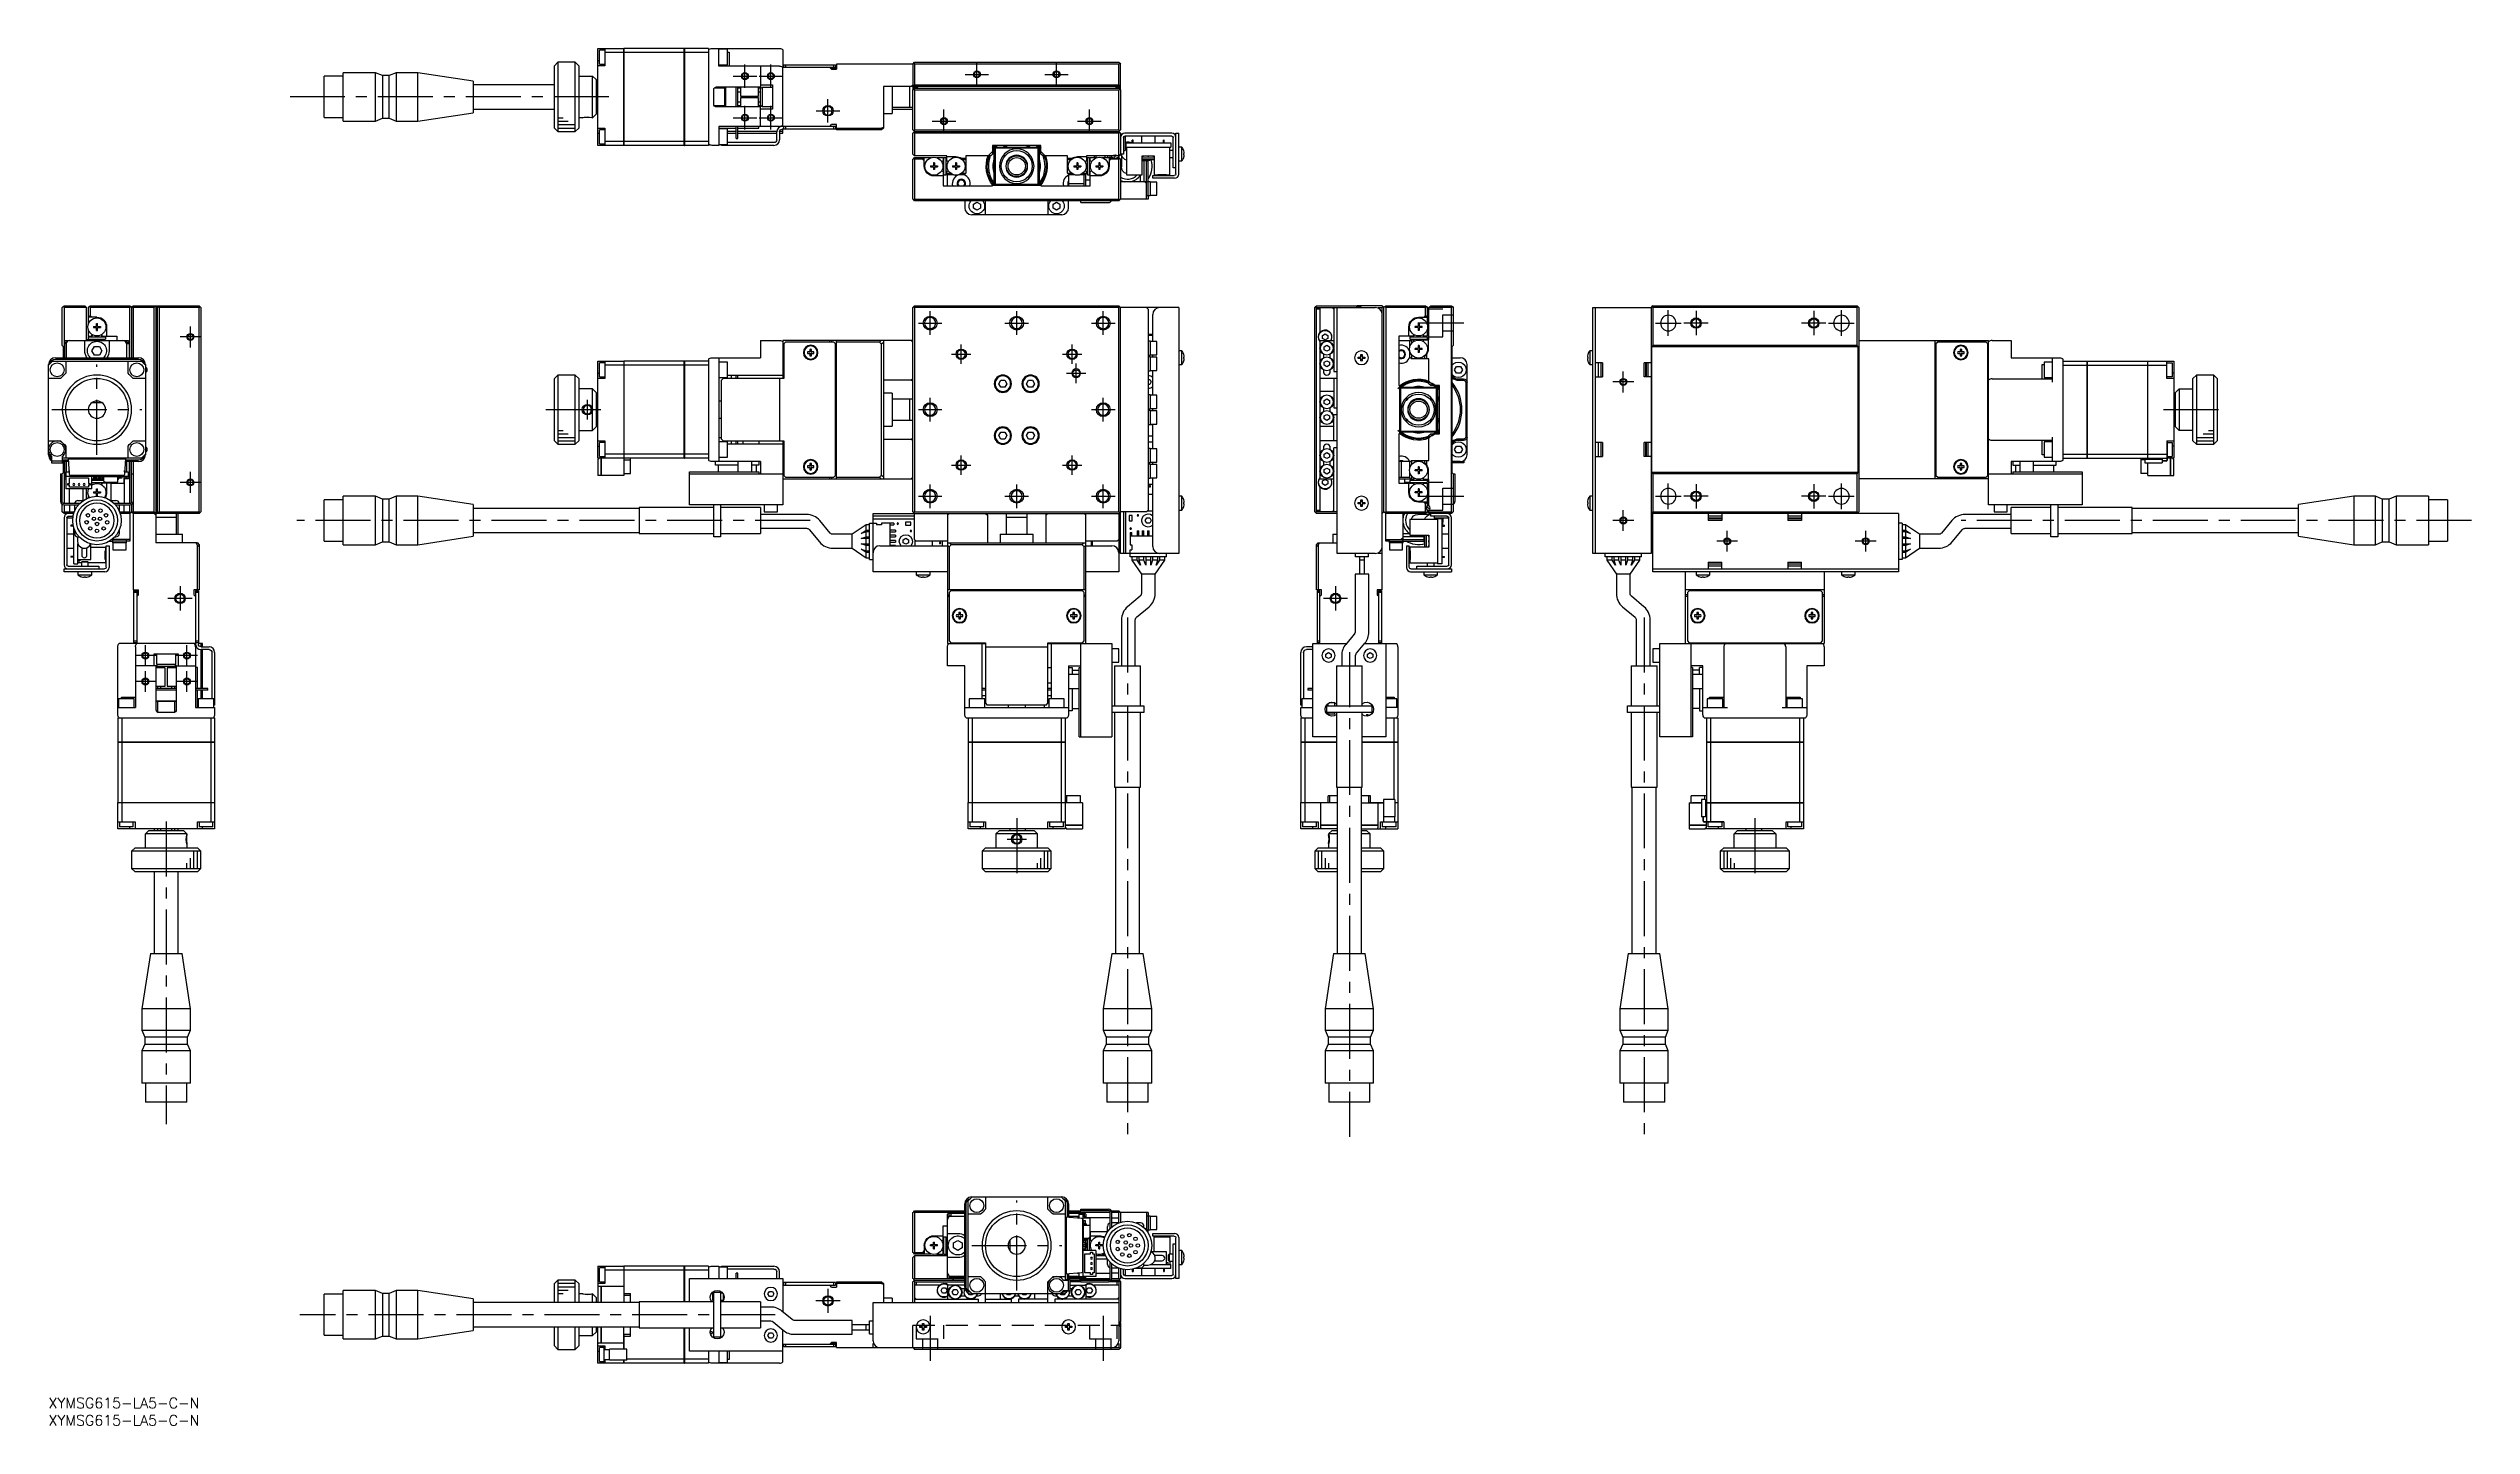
# Model space of a CAD drawing. Extents: x 0 to 700, y -8 to 390.
import ezdxf

# ---------------------------------------------------------------- set-up
doc = ezdxf.new("R2010")
doc.units = 0
doc.header["$LTSCALE"] = 0.5
doc.linetypes.add('CENTER', pattern=[50.8, 31.75, -6.35, 6.35, -6.35])
doc.linetypes.add('DASHED', pattern=[19.05, 12.7, -6.35])
for name, color, linetype in [('MSM_CENTER', 1, 'CENTER'), ('MSM_CONTINUOUS', 7, 'CONTINUOUS'), ('MSM_DASHED', 4, 'DASHED'), ('MSM_NARROW', 5, 'CONTINUOUS'), ('MSM_PART_NUMBER', 7, 'CONTINUOUS')]:
    doc.layers.add(name, color=color, linetype=linetype)
doc.styles.get("Standard").update_dxf_attribs({"font": 'txt.shx', "height": 1, "bigfont": 'bigfont.shx'})

# ---------------------------------------------------------------- blocks, each defined once
blk = doc.blocks.new('*U2')
at = {"layer": 'MSM_PART_NUMBER'}
blk.add_text('XYMSG615-LA5-C-N', height=3, dxfattribs=at).set_placement((0, -3))
blk = doc.blocks.new('*U3')
at = {"layer": 'MSM_PART_NUMBER'}
blk.add_text('XYMSG615-LA5-C-N', height=3, dxfattribs=at).set_placement((0, -8))

msp = doc.modelspace()

# ---------------------------------------------------------------- linework, layer by layer
at = {"layer": 'MSM_CENTER'}
for p, q in [((201.14, 378.27), (201.14, 385.07)), ((208.64, 378.27), (208.64, 385.07)), ((268.14, 378.77), (268.14, 385.57)), ((291.14, 378.77), (291.14, 385.57)), ((197.74, 381.67), (204.54, 381.67)), ((205.24, 381.67), (212.04, 381.67)), ((264.74, 382.17), (271.54, 382.17)), ((287.74, 382.17), (294.54, 382.17)), ((161.84, 375.67), (68.84, 375.67)), ((201.14, 366.27), (201.14, 373.07)), ((208.64, 366.27), (208.64, 373.07)), ((221.74, 371.67), (228.54, 371.67)), ((225.14, 368.27), (225.14, 375.07)), ((258.64, 365.27), (258.64, 372.07)), ((300.64, 365.27), (300.64, 372.07)), ((197.74, 369.67), (204.54, 369.67)), ((205.24, 369.67), (212.04, 369.67)), ((255.24, 368.67), (262.04, 368.67)), ((297.24, 368.67), (304.04, 368.67)), ((41, 303.36), (41, 309.36)), ((251.24, 310.36), (258.04, 310.36)), ((254.64, 306.96), (254.64, 313.76)), ((276.24, 310.36), (283.04, 310.36)), ((279.64, 306.96), (279.64, 313.76)), ((301.24, 310.36), (308.04, 310.36)), ((304.64, 306.96), (304.64, 313.76)), ((408.76, 310.36), (395.46, 310.36)), ((464.14, 310.36), (471.54, 310.36)), ((467.84, 306.66), (467.84, 314.06)), ((479.34, 310.36), (472.34, 310.36)), ((475.84, 313.86), (475.84, 306.86)), ((513.34, 310.36), (506.34, 310.36)), ((509.84, 313.86), (509.84, 306.86)), ((514.14, 310.36), (521.54, 310.36)), ((517.84, 306.66), (517.84, 314.06)), ((44, 306.36), (38, 306.36)), ((260.84, 301.36), (266.44, 301.36)), ((263.64, 298.56), (263.64, 304.16)), ((292.84, 301.36), (298.44, 301.36)), ((295.64, 298.56), (295.64, 304.16)), ((14, 272.36), (14, 298.36)), ((294.04, 295.86), (299.64, 295.86)), ((296.84, 293.06), (296.84, 298.66)), ((454.84, 290.36), (454.84, 296.36)), ((155.64, 282.56), (155.64, 288.16)), ((254.64, 281.96), (254.64, 288.76)), ((304.64, 281.96), (304.64, 288.76)), ((457.84, 293.36), (451.84, 293.36)), ((1, 285.36), (27, 285.36)), ((143.64, 285.36), (161.64, 285.36)), ((251.24, 285.36), (258.04, 285.36)), ((301.24, 285.36), (308.04, 285.36)), ((610.84, 285.36), (628.84, 285.36)), ((41, 261.36), (41, 267.36)), ((260.84, 269.36), (266.44, 269.36)), ((263.64, 266.56), (263.64, 272.16)), ((292.84, 269.36), (298.44, 269.36)), ((295.64, 266.56), (295.64, 272.16)), ((44, 264.36), (38, 264.36)), ((251.24, 260.36), (258.04, 260.36)), ((254.64, 256.96), (254.64, 263.76)), ((276.24, 260.36), (283.04, 260.36)), ((279.64, 256.96), (279.64, 263.76)), ((301.24, 260.36), (308.04, 260.36)), ((304.64, 256.96), (304.64, 263.76)), ((395.46, 260.36), (408.76, 260.36)), ((464.14, 260.36), (471.54, 260.36)), ((467.84, 256.66), (467.84, 264.06)), ((479.34, 260.36), (472.34, 260.36)), ((475.84, 263.86), (475.84, 256.86)), ((513.34, 260.36), (506.34, 260.36)), ((509.84, 263.86), (509.84, 256.86)), ((514.14, 260.36), (521.54, 260.36)), ((517.84, 256.66), (517.84, 264.06)), ((220.01, 253.36), (71.78, 253.36)), ((457.84, 253.36), (451.84, 253.36)), ((454.84, 250.36), (454.84, 256.36)), ((699.82, 253.36), (552.41, 253.36)), ((487.84, 247.36), (481.84, 247.36)), ((484.84, 244.36), (484.84, 250.36)), ((527.84, 247.36), (521.84, 247.36)), ((524.84, 244.36), (524.84, 250.36)), ((38, 234.36), (38, 227.36)), ((371.71, 234.36), (371.71, 227.36)), ((41.5, 230.86), (34.5, 230.86)), ((311.64, 225.36), (311.64, 75.36)), ((375.21, 230.86), (368.21, 230.86)), ((460.84, 225.36), (460.84, 75.36)), ((28, 211.36), (28, 217.36)), ((40, 211.36), (40, 217.36)), ((31, 214.36), (25, 214.36)), ((43, 214.36), (37, 214.36)), ((375.71, 215.36), (375.71, 75.36)), ((31, 206.86), (25, 206.86)), ((28, 203.86), (28, 209.86)), ((43, 206.86), (37, 206.86)), ((40, 203.86), (40, 209.86)), ((34, 166.44), (34, 79)), ((276.84, 161.36), (282.44, 161.36)), ((279.64, 167.36), (279.64, 149.36)), ((492.84, 167.36), (492.84, 149.36)), ((279.64, 31), (279.64, 57)), ((266.64, 44), (292.64, 44)), ((228.64, 28), (221.64, 28)), ((225.14, 31.5), (225.14, 24.5)), ((209.9, 24), (72.59, 24)), ((254.64, 23.64), (254.64, 10.71)), ((304.64, 23.64), (304.64, 10.71))]:
    msp.add_line(p, q, dxfattribs=at)
at = {"layer": 'MSM_CONTINUOUS'}
for p, q in [((147.14, 385.67), (146.14, 384.67)), ((147.14, 385.67), (147.14, 365.67)), ((152.14, 385.67), (147.14, 385.67)), ((152.14, 365.67), (152.14, 385.67)), ((153.14, 384.67), (152.14, 385.67)), ((158.64, 361.67), (158.64, 389.67)), ((158.64, 389.67), (166.14, 389.67)), ((158.64, 386.17), (159.14, 386.17)), ((159.14, 385.17), (159.14, 389.17)), ((160.64, 389.17), (159.14, 389.17)), ((159.14, 385.17), (160.64, 385.17)), ((160.64, 389.67), (160.64, 384.67)), ((166.14, 388.51), (160.64, 388.51)), ((166.14, 361.67), (166.14, 389.67)), ((166.14, 389.66), (166.15, 389.66)), ((166.14, 388.51), (166.15, 388.51)), ((166.15, 389.67), (166.15, 361.67)), ((183.64, 389.67), (166.15, 389.67)), ((183.64, 388.51), (166.15, 388.51)), ((183.64, 361.67), (183.64, 389.67)), ((183.64, 389.66), (183.65, 389.66)), ((183.64, 388.51), (183.65, 388.51)), ((183.65, 389.67), (183.65, 361.67)), ((190.64, 389.67), (183.65, 389.67)), ((190.64, 388.51), (183.65, 388.51)), ((190.64, 389.67), (190.64, 361.67)), ((191.64, 389.67), (211.14, 389.67)), ((193.64, 384.57), (193.64, 389.67)), ((196.14, 389.42), (193.64, 389.42)), ((193.64, 384.92), (196.14, 384.92)), ((196.14, 384.92), (196.14, 389.42)), ((196.14, 388.61), (196.64, 388.61)), ((196.64, 388.61), (196.64, 384.57)), ((212.14, 389.28), (212.14, 384.18)), ((212.34, 384.97), (227.34, 384.97)), ((212.34, 384.17), (212.34, 384.97)), ((212.84, 384.97), (212.84, 384.17)), ((226.84, 384.17), (226.84, 384.97)), ((227.34, 384.97), (227.34, 384.17)), ((227.64, 385.17), (227.64, 383.67)), ((249.64, 385.17), (227.64, 385.17)), ((249.64, 385.17), (250.14, 385.67)), ((249.64, 385.17), (249.64, 377.97)), ((249.89, 385.42), (250.14, 385.17)), ((250.14, 385.67), (309.14, 385.67)), ((250.14, 385.17), (250.14, 379.17)), ((309.14, 385.17), (250.14, 385.17)), ((309.39, 385.42), (309.14, 385.67)), ((309.14, 385.17), (309.39, 385.42)), ((309.14, 379.17), (309.14, 385.17)), ((309.39, 385.42), (309.64, 385.17)), ((309.64, 377.97), (309.64, 385.17)), ((79.64, 369.72), (79.64, 381.62)), ((85.14, 381.62), (79.64, 381.62)), ((85.14, 368.67), (85.14, 382.67)), ((94.44, 382.67), (85.14, 382.67)), ((94.44, 368.67), (94.44, 382.67)), ((96.44, 381.82), (94.44, 382.67)), ((96.44, 381.82), (96.44, 369.52)), ((98.44, 381.82), (96.44, 381.82)), ((100.44, 382.67), (98.44, 381.82)), ((98.44, 369.52), (98.44, 381.82)), ((100.44, 382.67), (100.44, 368.67)), ((106.64, 382.67), (100.44, 382.67)), ((106.64, 368.67), (106.64, 382.67)), ((122.64, 380.24), (106.64, 382.67)), ((122.64, 380.24), (122.64, 371.1)), ((146.14, 379.17), (122.64, 379.17)), ((146.14, 366.67), (146.14, 384.67)), ((153.14, 384.67), (153.14, 366.67)), ((153.14, 381.67), (157.14, 381.67)), ((157.14, 369.67), (157.14, 381.67)), ((158.14, 380.67), (157.14, 381.67)), ((158.14, 380.67), (158.14, 370.67)), ((158.64, 379.17), (158.14, 379.17)), ((158.64, 378.17), (158.14, 378.17)), ((160.64, 384.67), (158.64, 384.67)), ((195.34, 378.17), (192.25, 378.17)), ((192.94, 378.57), (205.34, 378.57)), ((211.14, 384.57), (193.64, 384.57)), ((195.34, 372.77), (195.34, 378.57)), ((195.54, 378.57), (195.54, 372.77)), ((198.64, 372.77), (198.64, 378.57)), ((199.14, 372.77), (199.14, 378.57)), ((199.84, 378.17), (199.14, 378.17)), ((199.84, 378.57), (199.84, 375.92)), ((205.04, 375.92), (205.04, 378.57)), ((205.54, 378.17), (205.04, 378.17)), ((205.14, 378.17), (205.14, 378.57)), ((205.54, 378.54), (205.54, 372.79)), ((205.64, 378.54), (205.55, 378.54)), ((205.55, 378.54), (205.64, 378.51)), ((205.64, 384.57), (205.64, 378.54)), ((205.64, 379.17), (209.14, 379.17)), ((206.14, 378.42), (206.14, 372.92)), ((209.14, 378.42), (206.14, 378.42)), ((209.14, 379.17), (209.14, 372.17)), ((227.34, 384.17), (212.14, 384.17)), ((212.14, 367.17), (212.14, 384.17)), ((226.14, 383.67), (225.64, 384.17)), ((227.64, 383.92), (225.89, 383.92)), ((226.14, 383.67), (227.64, 383.67)), ((309.64, 378.67), (241.14, 378.67)), ((241.14, 378.67), (241.14, 366.67)), ((243.64, 378.67), (243.64, 370.92)), ((248.64, 378.67), (248.64, 372.67)), ((249.64, 379.17), (249.14, 378.67)), ((250.14, 379.17), (249.64, 378.67)), ((249.64, 378.44), (251.04, 378.44)), ((249.64, 377.67), (250.14, 378.17)), ((249.74, 377.87), (249.64, 377.97)), ((249.74, 377.77), (249.74, 377.97)), ((249.89, 377.92), (250.14, 377.67)), ((250.74, 378.27), (250.04, 378.27)), ((250.14, 379.17), (309.14, 379.17)), ((250.14, 378.17), (309.14, 378.17)), ((251.04, 378.17), (251.04, 378.44)), ((308.24, 378.17), (308.24, 378.44)), ((309.64, 378.44), (308.24, 378.44)), ((309.24, 378.27), (308.54, 378.27)), ((309.64, 378.67), (309.14, 379.17)), ((309.39, 377.92), (309.14, 378.17)), ((309.14, 377.67), (309.39, 377.92)), ((309.39, 377.92), (309.64, 377.67)), ((309.64, 377.97), (309.54, 377.87)), ((309.54, 377.97), (309.54, 377.77)), ((106.64, 368.67), (122.64, 371.1)), ((122.64, 372.17), (146.14, 372.17)), ((158.14, 377.17), (158.64, 377.17)), ((158.64, 374.17), (158.14, 374.17)), ((158.14, 373.17), (158.64, 373.17)), ((158.14, 372.17), (158.64, 372.17)), ((192.14, 373.57), (192.14, 377.77)), ((192.25, 373.17), (195.34, 373.17)), ((205.34, 372.77), (192.94, 372.77)), ((199.14, 377.17), (199.84, 377.17)), ((199.84, 374.17), (199.14, 374.17)), ((199.14, 373.17), (199.84, 373.17)), ((199.84, 375.92), (205.04, 375.92)), ((205.04, 375.42), (199.84, 375.42)), ((199.84, 375.42), (199.84, 372.77)), ((205.04, 377.17), (205.54, 377.17)), ((205.04, 372.77), (205.04, 375.42)), ((205.54, 374.17), (205.04, 374.17)), ((205.04, 373.17), (205.54, 373.17)), ((205.14, 372.77), (205.14, 373.17)), ((205.63, 372.82), (205.55, 372.79)), ((205.64, 372.79), (205.55, 372.79)), ((205.64, 367.17), (205.64, 372.79)), ((209.14, 372.17), (205.64, 372.17)), ((206.14, 372.92), (209.14, 372.92)), ((241.14, 370.92), (243.64, 370.92)), ((243.64, 372.67), (249.64, 372.67)), ((243.64, 372.17), (249.64, 372.17)), ((249.64, 366.17), (249.64, 377.67)), ((250.14, 377.67), (250.14, 366.17)), ((309.14, 377.67), (250.14, 377.67)), ((309.14, 366.17), (309.14, 377.67)), ((309.64, 377.67), (309.64, 366.17)), ((79.64, 369.72), (85.14, 369.72)), ((85.14, 368.67), (94.44, 368.67)), ((94.44, 368.67), (96.44, 369.52)), ((96.44, 369.52), (98.44, 369.52)), ((98.44, 369.52), (100.44, 368.67)), ((100.44, 368.67), (106.64, 368.67)), ((146.14, 366.67), (147.14, 365.67)), ((147.14, 365.67), (152.14, 365.67)), ((152.14, 365.67), (153.14, 366.67)), ((154.39, 369.67), (153.14, 369.67)), ((157.14, 369.67), (156.89, 369.67)), ((157.14, 369.67), (158.14, 370.67)), ((158.64, 366.67), (160.64, 366.67)), ((158.64, 365.17), (159.14, 365.17)), ((159.14, 362.17), (159.14, 366.17)), ((160.64, 366.17), (159.14, 366.17)), ((160.64, 366.67), (160.64, 361.67)), ((211.14, 367.17), (193.64, 367.17)), ((193.64, 367.17), (193.64, 361.67)), ((193.64, 366.67), (198.64, 366.67)), ((196.14, 366.42), (193.64, 366.42)), ((196.14, 361.92), (196.14, 366.42)), ((198.64, 365.67), (196.14, 365.67)), ((196.14, 365.17), (198.64, 365.17)), ((198.64, 363.67), (198.64, 367.17)), ((199.14, 363.67), (199.14, 367.17)), ((199.14, 366.67), (205.14, 366.67)), ((210.35, 365.67), (199.14, 365.67)), ((199.14, 365.17), (210.34, 365.17)), ((205.14, 366.67), (205.14, 367.17)), ((210.34, 363.27), (210.34, 365.57)), ((211.14, 365.57), (211.14, 363.27)), ((211.14, 365.17), (212.14, 365.17)), ((212.14, 365.67), (211.15, 365.67)), ((227.34, 367.17), (211.94, 367.17)), ((227.34, 366.37), (211.94, 366.37)), ((212.14, 365.17), (212.14, 366.37)), ((212.34, 366.37), (212.34, 367.17)), ((212.84, 367.17), (212.84, 366.37)), ((225.64, 367.17), (226.14, 367.67)), ((227.64, 367.67), (226.14, 367.67)), ((226.84, 366.37), (226.84, 367.17)), ((227.34, 367.17), (227.34, 366.37)), ((227.64, 366.17), (227.64, 367.67)), ((227.64, 366.67), (240.53, 366.67)), ((240.64, 366.17), (227.64, 366.17)), ((240.03, 366.17), (240.53, 366.67)), ((240.53, 366.67), (241.14, 366.97)), ((241.14, 366.67), (240.64, 366.17)), ((249.64, 366.17), (250.14, 365.67)), ((249.64, 365.17), (250.14, 365.67)), ((249.64, 359.17), (249.64, 365.17)), ((250.14, 366.17), (249.89, 365.92)), ((249.89, 365.42), (250.14, 365.17)), ((250.14, 366.17), (309.14, 366.17)), ((250.14, 365.67), (309.14, 365.67)), ((309.14, 365.17), (250.14, 365.17)), ((250.14, 365.17), (250.14, 358.67)), ((261.14, 365.67), (261.49, 365.32)), ((261.49, 365.32), (297.79, 365.32)), ((264.64, 365.32), (264.64, 365.67)), ((294.64, 365.67), (294.64, 365.32)), ((295.04, 365.57), (294.64, 365.57)), ((295.04, 365.67), (295.04, 365.57)), ((297.79, 365.32), (298.14, 365.67)), ((309.14, 365.67), (309.64, 366.17)), ((309.39, 365.92), (309.14, 366.17)), ((309.14, 365.67), (309.39, 365.42)), ((309.14, 365.17), (309.39, 365.42)), ((309.14, 358.67), (309.14, 365.17)), ((309.39, 365.42), (309.64, 365.17)), ((309.64, 365.17), (309.64, 359.17)), ((310.44, 363.97), (310.44, 359.17)), ((310.94, 364.17), (310.5, 364.17)), ((324.44, 365.17), (310.84, 365.17)), ((324.44, 364.37), (310.84, 364.37)), ((310.94, 364.17), (310.94, 360.17)), ((315.64, 364.37), (315.64, 362.37)), ((319.64, 362.37), (319.64, 364.37)), ((324.84, 355.17), (324.84, 363.97)), ((325.64, 365.17), (326.44, 365.17)), ((325.64, 353.47), (325.64, 365.17)), ((326.44, 353.37), (326.44, 365.17)), ((166.14, 361.67), (158.64, 361.67)), ((159.14, 362.17), (160.64, 362.17)), ((166.14, 362.82), (160.64, 362.82)), ((166.14, 362.82), (166.15, 362.82)), ((166.14, 361.68), (166.15, 361.68)), ((183.64, 362.82), (166.15, 362.82)), ((183.64, 361.67), (166.15, 361.67)), ((183.64, 362.82), (183.65, 362.82)), ((183.64, 361.68), (183.65, 361.68)), ((190.64, 362.82), (183.65, 362.82)), ((190.64, 361.67), (183.65, 361.67)), ((193.64, 361.67), (191.64, 361.67)), ((193.64, 361.92), (196.14, 361.92)), ((194.34, 361.67), (194.34, 361.92)), ((209.54, 361.67), (194.34, 361.67)), ((194.84, 361.92), (194.84, 361.67)), ((209.54, 362.47), (196.14, 362.47)), ((198.64, 363.67), (199.14, 363.67)), ((250.14, 358.67), (249.64, 359.17)), ((249.64, 357.67), (249.89, 357.92)), ((249.64, 346.17), (249.64, 357.67)), ((249.89, 357.92), (250.14, 358.17)), ((249.89, 357.92), (250.14, 357.67)), ((259.44, 358.67), (250.14, 358.67)), ((250.14, 358.17), (255.03, 358.17)), ((252.44, 357.67), (250.14, 357.67)), ((250.14, 357.67), (250.14, 346.17)), ((252.94, 358.02), (252.44, 357.67)), ((252.44, 357.67), (252.94, 357.17)), ((252.94, 355.67), (252.94, 358.17)), ((256.46, 358.17), (258.44, 358.17)), ((258.44, 357.22), (258.15, 357.05)), ((258.44, 358.17), (258.44, 357.22)), ((258.64, 358.17), (259.24, 358.17)), ((258.64, 353.17), (258.64, 358.17)), ((259.24, 353.17), (259.24, 358.17)), ((259.44, 357.22), (259.44, 358.67)), ((259.44, 358.44), (262.1, 358.44)), ((259.44, 357.22), (259.67, 357.09)), ((259.64, 357.09), (259.64, 357.1)), ((263.66, 357.97), (264.94, 357.97)), ((264.94, 357.47), (264.22, 357.47)), ((272.14, 358.67), (264.94, 358.67)), ((264.94, 358.67), (264.94, 353.67)), ((271.44, 358.67), (272.64, 359.87)), ((272.64, 359.17), (272.14, 358.67)), ((286.64, 361.67), (272.64, 361.67)), ((272.64, 361.67), (272.64, 359.17)), ((273.14, 360.37), (273.44, 360.67)), ((273.14, 350.97), (273.14, 360.37)), ((273.64, 360.87), (273.44, 360.67)), ((273.44, 360.67), (273.44, 350.67)), ((273.64, 360.87), (273.94, 361.17)), ((285.64, 360.87), (273.64, 360.87)), ((273.94, 361.17), (285.34, 361.17)), ((276.78, 356.98), (276.84, 357.04)), ((276.84, 357.11), (276.84, 357.04)), ((278.58, 358.63), (278.58, 358.63)), ((285.34, 361.17), (285.64, 360.87)), ((285.84, 360.67), (285.64, 360.87)), ((285.84, 350.67), (285.84, 360.67)), ((285.84, 360.67), (286.14, 360.37)), ((286.14, 360.37), (286.14, 350.97)), ((286.64, 359.17), (286.64, 361.67)), ((286.64, 359.87), (287.85, 358.67)), ((287.14, 358.67), (286.64, 359.17)), ((294.34, 358.67), (287.14, 358.67)), ((294.34, 353.67), (294.34, 358.67)), ((294.34, 357.97), (295.63, 357.97)), ((295.06, 357.47), (294.34, 357.47)), ((297.19, 358.44), (299.84, 358.44)), ((299.62, 357.09), (299.84, 357.22)), ((299.64, 357.09), (299.64, 357.1)), ((299.64, 357.09), (299.64, 357.09)), ((308.14, 358.67), (299.84, 358.67)), ((299.84, 358.67), (299.84, 357.22)), ((300.04, 357.59), (299.84, 357.59)), ((300.04, 358.17), (300.64, 358.17)), ((300.04, 353.17), (300.04, 358.17)), ((300.64, 353.17), (300.64, 358.17)), ((300.84, 357.59), (300.64, 357.59)), ((300.84, 358.17), (302.83, 358.17)), ((300.84, 357.22), (300.84, 358.17)), ((301.14, 357.05), (300.84, 357.22)), ((301.04, 357.09), (301.06, 357.09)), ((302.04, 358.67), (302.04, 358.17)), ((302.54, 358.67), (302.54, 358.17)), ((304.26, 358.17), (307.38, 358.17)), ((305.89, 358.67), (305.89, 358.17)), ((306.34, 358.17), (306.34, 355.67)), ((306.84, 357.67), (306.34, 358.02)), ((306.34, 357.17), (306.84, 357.67)), ((306.64, 358.17), (306.64, 358.67)), ((309.14, 357.67), (306.84, 357.67)), ((307.14, 358.17), (307.14, 358.67)), ((308.14, 358.67), (308.14, 358.91)), ((309.14, 358.67), (308.7, 358.67)), ((308.7, 358.17), (309.14, 358.17)), ((309.64, 359.17), (309.14, 358.67)), ((309.14, 358.17), (309.39, 357.92)), ((309.14, 357.67), (309.39, 357.92)), ((309.14, 346.17), (309.14, 357.67)), ((309.39, 357.92), (309.64, 357.67)), ((310.44, 359.17), (309.64, 359.17)), ((309.64, 357.67), (309.64, 346.17)), ((309.9, 359.17), (309.9, 355.46)), ((310.44, 360.17), (310.94, 360.17)), ((311.14, 362.17), (310.94, 362.17)), ((311.14, 361.17), (310.94, 361.17)), ((311.14, 362.37), (311.14, 361.17)), ((311.14, 362.37), (324.14, 362.37)), ((311.14, 361.17), (324.14, 361.17)), ((311.39, 361.17), (311.39, 353.17)), ((313.27, 363.17), (313.02, 363.17)), ((313.02, 362.37), (313.02, 363.17)), ((313.27, 362.37), (313.27, 363.17)), ((315.89, 358.67), (319.39, 358.67)), ((315.89, 353.17), (315.89, 358.67)), ((319.39, 357.97), (315.89, 357.97)), ((319.39, 357.47), (315.89, 357.47)), ((315.89, 357.32), (317.64, 357.32)), ((316.39, 357.32), (316.39, 351.17)), ((317.14, 346.17), (317.14, 357.17)), ((317.14, 357.17), (317.64, 357.17)), ((317.64, 347.17), (317.64, 357.17)), ((319.39, 358.67), (319.39, 353.17)), ((322.27, 363.17), (322.02, 363.17)), ((322.02, 362.37), (322.02, 363.17)), ((322.27, 362.37), (322.27, 363.17)), ((323.89, 353.17), (323.89, 361.17)), ((324.84, 360.17), (323.89, 360.17)), ((323.89, 358.17), (324.84, 358.17)), ((324.14, 362.37), (324.14, 361.17)), ((327.34, 361.17), (326.44, 361.17)), ((326.44, 357.17), (327.34, 357.17)), ((327.34, 357.17), (327.34, 361.17)), ((327.9, 360.09), (327.9, 360.12)), ((327.9, 358.97), (327.9, 359.37)), ((327.9, 359.37), (328.03, 359.37)), ((328.03, 358.97), (327.9, 358.97)), ((327.9, 358.22), (327.9, 358.24)), ((254.74, 355.81), (254.74, 355.52)), ((254.74, 355.81), (255.54, 355.81)), ((254.74, 355.52), (255.54, 355.52)), ((255.27, 355.81), (255.27, 355.52)), ((255.89, 356.67), (255.6, 356.67)), ((255.6, 356.67), (255.6, 355.87)), ((255.6, 356.14), (255.89, 356.14)), ((255.6, 355.46), (255.6, 354.67)), ((255.6, 355.2), (255.89, 355.2)), ((255.89, 354.67), (255.6, 354.67)), ((258.44, 352.87), (255.74, 352.87)), ((255.89, 356.67), (255.89, 355.87)), ((255.89, 355.46), (255.89, 354.67)), ((255.95, 355.81), (256.74, 355.81)), ((255.95, 355.52), (256.74, 355.52)), ((256.21, 355.52), (256.21, 355.81)), ((256.74, 355.81), (256.74, 355.52)), ((258.15, 354.29), (258.44, 354.12)), ((258.44, 354.12), (258.44, 349.97)), ((258.44, 349.97), (272.64, 349.97)), ((258.64, 353.17), (259.24, 353.17)), ((259.67, 354.24), (259.44, 354.12)), ((259.44, 353.67), (259.44, 354.12)), ((259.44, 353.67), (260.48, 353.67)), ((259.94, 353.17), (259.44, 353.67)), ((259.64, 354.23), (259.64, 354.24)), ((259.64, 349.97), (259.64, 353.47)), ((261.43, 353.17), (259.94, 353.17)), ((261.14, 355.81), (261.14, 355.52)), ((261.14, 355.81), (261.94, 355.81)), ((261.14, 355.52), (261.94, 355.52)), ((261.67, 355.81), (261.67, 355.52)), ((262, 356.67), (262, 355.87)), ((262.29, 356.67), (262, 356.67)), ((262, 356.14), (262.29, 356.14)), ((262, 355.46), (262, 354.67)), ((262, 355.2), (262.29, 355.2)), ((262.29, 354.67), (262, 354.67)), ((262.29, 356.67), (262.29, 355.87)), ((262.29, 355.46), (262.29, 354.67)), ((262.35, 355.81), (263.14, 355.81)), ((262.35, 355.52), (263.14, 355.52)), ((262.61, 355.52), (262.61, 355.81)), ((264.44, 353.17), (262.86, 353.17)), ((263.14, 355.81), (263.14, 355.52)), ((263.8, 353.67), (264.94, 353.67)), ((264.94, 353.67), (264.44, 353.17)), ((272.64, 349.97), (272.64, 350.17)), ((272.64, 350.17), (286.64, 350.17)), ((273.44, 350.67), (273.14, 350.97)), ((273.44, 350.67), (273.64, 350.47)), ((273.64, 350.47), (285.64, 350.47)), ((273.94, 350.17), (273.64, 350.47)), ((276.48, 352.47), (276.67, 352.47)), ((276.89, 352.24), (276.67, 352.47)), ((276.89, 352.24), (276.72, 352.24)), ((276.84, 354.29), (276.78, 354.36)), ((276.84, 354.29), (276.84, 354.22)), ((276.89, 352.1), (276.89, 352.24)), ((276.89, 352.1), (276.89, 352.1)), ((278.58, 352.7), (278.58, 352.7)), ((282.62, 352.47), (282.39, 352.24)), ((282.56, 352.24), (282.39, 352.24)), ((282.39, 352.24), (282.39, 352.1)), ((282.39, 352.1), (282.39, 352.1)), ((282.62, 352.47), (282.81, 352.47)), ((285.64, 350.47), (285.34, 350.17)), ((285.64, 350.47), (285.84, 350.67)), ((286.14, 350.97), (285.84, 350.67)), ((286.64, 350.17), (286.64, 349.97)), ((286.64, 349.97), (300.84, 349.97)), ((294.34, 353.67), (295.48, 353.67)), ((294.84, 353.17), (294.34, 353.67)), ((296.43, 353.17), (294.59, 353.17)), ((294.59, 353.17), (294.59, 349.97)), ((294.59, 350.67), (299.09, 350.67)), ((296.14, 355.81), (296.14, 355.52)), ((296.14, 355.81), (296.94, 355.81)), ((296.14, 355.52), (296.94, 355.52)), ((296.67, 355.81), (296.67, 355.52)), ((297.29, 356.67), (297, 356.67)), ((297, 356.67), (297, 355.87)), ((297, 356.14), (297.29, 356.14)), ((297, 355.46), (297, 354.67)), ((297, 355.2), (297.29, 355.2)), ((297.29, 354.67), (297, 354.67)), ((297.29, 356.67), (297.29, 355.87)), ((297.29, 355.46), (297.29, 354.67)), ((297.35, 355.81), (298.14, 355.81)), ((297.35, 355.52), (298.14, 355.52)), ((297.61, 355.52), (297.61, 355.81)), ((299.34, 353.17), (297.86, 353.17)), ((298.14, 355.81), (298.14, 355.52)), ((298.8, 353.67), (299.84, 353.67)), ((299.09, 349.97), (299.09, 353.17)), ((299.84, 353.67), (299.34, 353.17)), ((299.84, 354.12), (299.62, 354.24)), ((299.64, 354.23), (299.64, 354.24)), ((299.64, 349.97), (299.64, 353.47)), ((300.84, 351.67), (299.64, 351.67)), ((299.84, 354.12), (299.84, 353.67)), ((299.84, 353.66), (300.04, 353.66)), ((300.04, 353.17), (300.64, 353.17)), ((300.64, 353.36), (300.69, 353.31)), ((300.72, 353.24), (300.72, 351.67)), ((300.84, 354.12), (301.14, 354.29)), ((300.84, 349.97), (300.84, 354.12)), ((303.54, 352.87), (300.84, 352.87)), ((302.54, 355.81), (303.34, 355.81)), ((302.54, 355.81), (302.54, 355.52)), ((302.54, 355.52), (303.34, 355.52)), ((303.07, 355.81), (303.07, 355.52)), ((303.4, 356.67), (303.4, 355.87)), ((303.69, 356.67), (303.4, 356.67)), ((303.4, 356.14), (303.69, 356.14)), ((303.4, 355.46), (303.4, 354.67)), ((303.4, 355.2), (303.69, 355.2)), ((303.69, 354.67), (303.4, 354.67)), ((303.69, 356.67), (303.69, 355.87)), ((303.69, 355.46), (303.69, 354.67)), ((303.75, 355.81), (304.54, 355.81)), ((303.75, 355.52), (304.54, 355.52)), ((304.01, 355.52), (304.01, 355.81)), ((304.54, 355.81), (304.54, 355.52)), ((318.14, 351.17), (309.64, 351.17)), ((311.39, 353.17), (315.89, 353.17)), ((315.39, 351.17), (315.39, 353.17)), ((316.64, 351.17), (317.14, 350.67)), ((318.14, 351.17), (318.14, 347.17)), ((320.14, 351.07), (318.14, 351.07)), ((318.94, 352.97), (325.14, 352.97)), ((318.94, 352.17), (318.94, 352.97)), ((325.24, 352.17), (318.94, 352.17)), ((319.39, 353.17), (320.39, 353.17)), ((320.14, 347.27), (320.14, 351.07)), ((320.39, 353.17), (320.39, 353.27)), ((320.39, 353.27), (322.89, 353.27)), ((321.19, 353.27), (321.19, 353.17)), ((321.19, 353.17), (322.09, 353.17)), ((321.57, 353.27), (321.57, 353.17)), ((321.72, 353.27), (321.72, 353.17)), ((322.09, 353.27), (322.09, 353.17)), ((322.89, 353.17), (322.89, 353.27)), ((322.89, 353.17), (323.89, 353.17)), ((325.64, 355.17), (324.84, 355.17)), ((249.89, 345.92), (249.64, 346.17)), ((250.14, 346.17), (249.89, 345.92)), ((250.14, 345.67), (249.89, 345.92)), ((250.14, 346.17), (309.14, 346.17)), ((309.14, 345.67), (250.14, 345.67)), ((264.64, 345.67), (264.64, 343.67)), ((267.14, 344.74), (268.14, 345.32)), ((267.14, 343.59), (267.14, 344.74)), ((268.14, 343.01), (267.14, 343.59)), ((268.14, 345.32), (269.14, 344.74)), ((269.14, 343.59), (268.14, 343.01)), ((269.14, 344.74), (269.14, 343.59)), ((270.64, 341.67), (270.64, 345.67)), ((288.64, 345.67), (288.64, 341.67)), ((290.14, 344.74), (291.14, 345.32)), ((290.14, 343.59), (290.14, 344.74)), ((291.14, 343.01), (290.14, 343.59)), ((291.14, 345.32), (292.14, 344.74)), ((292.14, 343.59), (291.14, 343.01)), ((292.14, 344.74), (292.14, 343.59)), ((294.64, 343.67), (294.64, 345.67)), ((298.14, 345.17), (298.14, 345.67)), ((298.14, 345.17), (306.14, 345.17)), ((309.39, 345.92), (309.14, 346.17)), ((309.39, 345.92), (309.14, 345.67)), ((309.64, 346.17), (309.39, 345.92)), ((317.64, 346.17), (309.64, 346.17)), ((317.14, 347.17), (318.14, 347.17)), ((317.64, 347.17), (317.64, 346.17)), ((318.14, 347.27), (320.14, 347.27)), ((270.64, 341.67), (266.64, 341.67)), ((288.64, 341.67), (270.64, 341.67)), ((292.64, 341.67), (288.64, 341.67)), ((4, 314.86), (4.25, 315.11)), ((4.25, 315.11), (4.5, 315.36)), ((4.5, 314.86), (4.25, 315.11)), ((4.5, 315.36), (10.5, 315.36)), ((10.5, 315.36), (11, 314.86)), ((11.5, 314.86), (11.75, 315.11)), ((11.75, 315.11), (12, 315.36)), ((12, 314.86), (11.75, 315.11)), ((12, 315.36), (23.5, 315.36)), ((23.5, 315.36), (23.75, 315.11)), ((23.75, 315.11), (23.5, 314.86)), ((23.75, 315.11), (24, 314.86)), ((24.25, 315.11), (24, 314.86)), ((24.25, 315.11), (24.5, 315.36)), ((24.5, 314.86), (24.25, 315.11)), ((24.5, 315.36), (31.7, 315.36)), ((31, 315.36), (30.5, 314.86)), ((31, 315.36), (31, 246.86)), ((31.23, 315.36), (31.23, 313.96)), ((31.4, 314.96), (31.4, 314.26)), ((31.75, 315.11), (31.5, 314.86)), ((31.7, 315.36), (31.8, 315.26)), ((31.7, 315.26), (31.9, 315.26)), ((31.75, 315.11), (32, 315.36)), ((32, 314.86), (31.75, 315.11)), ((32, 315.36), (43.5, 315.36)), ((44, 314.86), (43.5, 315.36)), ((43.75, 315.11), (43.5, 314.86)), ((249.89, 315.11), (249.64, 314.86)), ((250.14, 315.36), (249.89, 315.11)), ((250.14, 314.86), (249.89, 315.11)), ((250.14, 315.36), (309.14, 315.36)), ((309.64, 314.86), (309.14, 315.36)), ((309.39, 315.11), (309.14, 314.86)), ((365.96, 315.11), (365.71, 314.86)), ((365.96, 315.11), (366.21, 315.36)), ((366.21, 314.86), (365.96, 315.11)), ((366.21, 315.36), (377.71, 315.36)), ((377.71, 315.36), (377.96, 315.11)), ((377.96, 315.11), (377.71, 314.86)), ((377.81, 315.26), (378.01, 315.26)), ((377.91, 315.26), (378.01, 315.36)), ((378.21, 314.86), (377.96, 315.11)), ((385.21, 315.36), (378.01, 315.36)), ((378.31, 314.86), (378.31, 314.96)), ((378.48, 315.36), (378.48, 314.86)), ((378.71, 314.86), (378.71, 315.36)), ((379.21, 314.86), (378.71, 315.36)), ((385.21, 315.36), (385.46, 315.11)), ((385.46, 315.11), (385.21, 314.86)), ((385.71, 314.86), (385.46, 315.11)), ((385.71, 314.86), (385.96, 315.11)), ((385.96, 315.11), (386.21, 315.36)), ((386.21, 314.86), (385.96, 315.11)), ((386.21, 315.36), (397.71, 315.36)), ((397.71, 315.36), (397.96, 315.11)), ((397.96, 315.11), (397.71, 314.86)), ((397.96, 315.11), (398.21, 314.86)), ((398.71, 314.86), (399.21, 315.36)), ((399.21, 315.36), (405.21, 315.36)), ((405.21, 315.36), (405.46, 315.11)), ((405.46, 315.11), (405.21, 314.86)), ((405.46, 315.11), (405.71, 314.86)), ((463.09, 315.11), (462.84, 314.86)), ((463.34, 315.36), (463.09, 315.11)), ((463.09, 315.11), (463.34, 314.86)), ((463.34, 315.36), (522.34, 315.36)), ((522.84, 314.86), (522.34, 315.36)), ((522.34, 314.86), (522.59, 315.11)), ((4, 303.86), (4, 314.86)), ((4.5, 314.86), (4.5, 300.36)), ((11, 314.86), (4.5, 314.86)), ((11, 305.56), (11, 314.86)), ((11.5, 314.86), (11.5, 309.98)), ((14, 312.06), (11.5, 312.06)), ((11.5, 308.55), (11.5, 306.56)), ((12, 312.56), (11.65, 312.06)), ((23.5, 314.86), (12, 314.86)), ((12, 314.86), (12, 312.56)), ((12.5, 312.06), (12, 312.56)), ((13, 309.41), (13, 309.12)), ((13, 309.41), (13.8, 309.41)), ((13, 309.12), (13.8, 309.12)), ((13.53, 309.12), (13.53, 309.41)), ((13.86, 309.47), (13.86, 310.26)), ((13.86, 310.26), (14.15, 310.26)), ((14.15, 309.73), (13.86, 309.73)), ((13.86, 308.26), (13.86, 309.06)), ((13.86, 308.79), (14.15, 308.79)), ((13.86, 308.26), (14.15, 308.26)), ((14.15, 309.47), (14.15, 310.26)), ((14.15, 308.26), (14.15, 309.06)), ((14.21, 309.41), (15, 309.41)), ((14.21, 309.12), (15, 309.12)), ((14.47, 309.12), (14.47, 309.41)), ((15, 309.41), (15, 309.12)), ((16.8, 309.26), (16.8, 306.56)), ((23.5, 300.36), (23.5, 314.86)), ((24, 314.86), (24, 300.36)), ((24.5, 314.86), (24.5, 300.36)), ((30.5, 314.86), (24.5, 314.86)), ((30.5, 255.86), (30.5, 314.86)), ((31.5, 313.96), (31.23, 313.96)), ((31.5, 255.86), (31.5, 314.86)), ((43.5, 314.86), (32, 314.86)), ((32, 314.86), (32, 255.86)), ((43.5, 255.86), (43.5, 314.86)), ((44, 314.86), (44, 255.86)), ((249.64, 255.86), (249.64, 314.86)), ((309.14, 314.86), (250.14, 314.86)), ((250.14, 314.86), (250.14, 255.86)), ((309.14, 255.86), (309.14, 314.86)), ((309.64, 243.86), (309.64, 314.86)), ((326.44, 314.86), (309.64, 314.86)), ((317.64, 314.36), (317.14, 314.86)), ((317.64, 314.36), (317.64, 256.36)), ((318.94, 305.01), (318.94, 312.86)), ((326.44, 314.86), (326.44, 243.86)), ((365.71, 255.86), (365.71, 314.86)), ((366.21, 314.86), (383.21, 314.86)), ((366.21, 255.86), (366.21, 314.86)), ((367.21, 314.36), (366.21, 314.36)), ((367.21, 314.86), (367.21, 307.69)), ((370.71, 314.86), (371.21, 314.36)), ((371.21, 314.86), (371.21, 296.36)), ((372.21, 243.86), (372.21, 314.86)), ((384.01, 314.86), (385.21, 314.86)), ((385.21, 233.36), (385.21, 314.86)), ((385.71, 255.86), (385.71, 314.86)), ((397.71, 314.86), (386.21, 314.86)), ((386.21, 314.86), (386.21, 255.86)), ((392.91, 306.56), (392.91, 309.26)), ((395.5, 309.41), (394.71, 309.41)), ((394.71, 309.12), (394.71, 309.41)), ((395.5, 309.12), (394.71, 309.12)), ((395.24, 309.41), (395.24, 309.12)), ((395.56, 310.26), (395.56, 309.47)), ((395.85, 310.26), (395.56, 310.26)), ((395.85, 309.73), (395.56, 309.73)), ((395.56, 309.06), (395.56, 308.26)), ((395.56, 308.79), (395.85, 308.79)), ((395.85, 308.26), (395.56, 308.26)), ((395.71, 312.06), (398.21, 312.06)), ((395.85, 310.26), (395.85, 309.47)), ((395.85, 309.06), (395.85, 308.26)), ((396.71, 309.41), (395.91, 309.41)), ((396.71, 309.12), (395.91, 309.12)), ((396.18, 309.41), (396.18, 309.12)), ((396.71, 309.12), (396.71, 309.41)), ((397.71, 312.56), (397.21, 312.06)), ((397.71, 312.56), (397.71, 314.86)), ((398.06, 312.06), (397.71, 312.56)), ((398.21, 314.86), (398.21, 309.98)), ((398.21, 308.55), (398.21, 306.56)), ((398.71, 305.56), (398.71, 314.86)), ((405.21, 314.86), (398.71, 314.86)), ((405.21, 255.86), (405.21, 314.86)), ((405.71, 314.86), (405.71, 303.86)), ((446.04, 314.86), (462.84, 314.86)), ((446.04, 243.86), (446.04, 314.86)), ((446.84, 243.86), (446.84, 314.86)), ((462.84, 314.86), (462.84, 243.86)), ((463.34, 314.86), (463.34, 303.86)), ((522.34, 314.86), (463.34, 314.86)), ((522.34, 303.86), (522.34, 314.86)), ((522.84, 314.86), (522.84, 255.86)), ((4.35, 303.51), (4, 303.86)), ((4.35, 300.36), (4.35, 303.51)), ((4.5, 305.36), (23, 305.36)), ((4.7, 300.36), (4.7, 304.86)), ((4.7, 304.86), (5.23, 304.86)), ((5.1, 304.36), (4.7, 304.36)), ((5.1, 304.36), (5.1, 300.36)), ((5.5, 305.36), (5.5, 305.16)), ((10.5, 302.36), (10.5, 305.36)), ((12.45, 305.56), (11, 305.56)), ((11.23, 305.36), (11.23, 305.56)), ((11.5, 306.56), (12.45, 306.56)), ((11.5, 306.36), (11.5, 305.76)), ((11.5, 306.36), (16.5, 306.36)), ((11.5, 305.76), (16.5, 305.76)), ((12.45, 306.56), (12.62, 306.86)), ((12.45, 305.56), (12.57, 305.36)), ((12.56, 302.36), (13.28, 303.61)), ((13.28, 301.11), (12.56, 302.36)), ((13.28, 303.61), (14.72, 303.61)), ((14.72, 301.11), (13.28, 301.11)), ((14.72, 303.61), (15.44, 302.36)), ((15.44, 302.36), (14.72, 301.11)), ((15.38, 306.86), (15.55, 306.56)), ((15.43, 305.36), (15.55, 305.56)), ((15.55, 306.56), (19.7, 306.56)), ((16, 305.56), (15.55, 305.56)), ((16, 305.36), (16, 305.56)), ((16, 305.56), (16.2, 305.36)), ((16.5, 306.36), (16.5, 305.76)), ((17.5, 305.36), (17.5, 302.36)), ((19.7, 306.56), (19.7, 305.36)), ((22.5, 305.36), (22.5, 304.36)), ((22.5, 304.86), (23.3, 304.86)), ((23.3, 304.36), (22.5, 304.36)), ((22.5, 304.36), (22.5, 300.36)), ((23.5, 304.86), (23, 305.36)), ((23.3, 304.86), (23.3, 300.36)), ((205.64, 305.36), (205.64, 300.36)), ((205.64, 305.36), (211.14, 305.36)), ((249.64, 305.36), (212.14, 305.36)), ((212.14, 305.36), (212.14, 294.36)), ((212.84, 304.86), (212.34, 304.36)), ((212.34, 304.36), (212.34, 294.36)), ((226.84, 304.86), (212.84, 304.86)), ((219.9, 302.1), (219.22, 302.1)), ((219.22, 301.62), (219.9, 301.62)), ((219.9, 302.78), (219.9, 302.1)), ((219.9, 301.62), (219.9, 300.94)), ((220.38, 302.1), (220.38, 302.78)), ((221.06, 302.1), (220.38, 302.1)), ((220.38, 301.62), (221.06, 301.62)), ((220.38, 300.94), (220.38, 301.62)), ((225.64, 304.86), (225.64, 305.36)), ((226.14, 305.36), (226.14, 304.86)), ((227.34, 304.36), (226.84, 304.86)), ((227.34, 266.36), (227.34, 304.36)), ((227.64, 265.36), (227.64, 305.36)), ((240.03, 304.86), (227.64, 304.86)), ((240.03, 304.86), (240.53, 305.36)), ((240.64, 304.25), (240.03, 304.86)), ((241.14, 304.75), (240.64, 304.25)), ((240.64, 266.48), (240.64, 304.25)), ((241.14, 305.36), (241.14, 265.36)), ((249.14, 305.36), (249.64, 304.86)), ((317.64, 307.16), (318.94, 307.16)), ((317.64, 306.86), (318.94, 306.86)), ((318.14, 305.11), (317.64, 305.11)), ((317.64, 301.11), (318.14, 301.11)), ((318.14, 305.11), (318.14, 301.11)), ((320.14, 305.01), (318.14, 305.01)), ((318.14, 301.21), (320.14, 301.21)), ((318.94, 300.51), (318.94, 301.21)), ((320.14, 301.21), (320.14, 305.01)), ((327.34, 302.36), (326.44, 302.36)), ((327.34, 298.36), (327.34, 302.36)), ((327.9, 301.29), (327.9, 301.31)), ((367.21, 305.36), (371.21, 305.36)), ((367.21, 305.36), (367.21, 265.36)), ((367.96, 306.8), (368.71, 307.23)), ((367.96, 305.93), (367.96, 306.8)), ((368.71, 305.5), (367.96, 305.93)), ((368.21, 301.38), (368.21, 300.35)), ((368.46, 303.55), (369.21, 303.98)), ((368.46, 302.68), (368.46, 303.55)), ((369.21, 302.25), (368.46, 302.68)), ((368.71, 307.23), (369.46, 306.8)), ((369.46, 305.93), (368.71, 305.5)), ((369.21, 303.98), (369.96, 303.55)), ((369.96, 302.68), (369.21, 302.25)), ((369.46, 306.8), (369.46, 305.93)), ((369.96, 303.55), (369.96, 302.68)), ((370.21, 300.35), (370.21, 301.38)), ((379.01, 300.56), (379.01, 301.29)), ((379.41, 301.29), (379.41, 300.56)), ((394.16, 306.56), (390.01, 306.56)), ((390.01, 306.56), (390.01, 292.36)), ((390.01, 305.36), (393.51, 305.36)), ((393.21, 306.36), (393.21, 305.76)), ((393.21, 306.36), (398.21, 306.36)), ((393.21, 305.76), (398.21, 305.76)), ((393.21, 305.06), (393.71, 305.56)), ((393.21, 303.58), (393.21, 305.06)), ((393.21, 300.56), (393.21, 302.15)), ((393.71, 305.56), (394.16, 305.56)), ((393.71, 305.56), (393.71, 304.52)), ((393.71, 301.2), (393.71, 300.06)), ((394.33, 306.86), (394.16, 306.56)), ((394.29, 305.34), (394.16, 305.56)), ((394.27, 305.36), (394.28, 305.36)), ((394.71, 302.72), (394.71, 303.01)), ((395.5, 303.01), (394.71, 303.01)), ((395.5, 302.72), (394.71, 302.72)), ((395.24, 303.01), (395.24, 302.72)), ((395.56, 303.86), (395.56, 303.07)), ((395.85, 303.86), (395.56, 303.86)), ((395.85, 303.33), (395.56, 303.33)), ((395.56, 302.66), (395.56, 301.86)), ((395.56, 302.39), (395.85, 302.39)), ((395.85, 301.86), (395.56, 301.86)), ((395.85, 303.86), (395.85, 303.07)), ((395.85, 302.66), (395.85, 301.86)), ((396.71, 303.01), (395.91, 303.01)), ((396.71, 302.72), (395.91, 302.72)), ((396.18, 303.01), (396.18, 302.72)), ((396.71, 302.72), (396.71, 303.01)), ((397.26, 306.56), (397.09, 306.86)), ((397.26, 305.56), (397.13, 305.34)), ((397.13, 305.36), (397.14, 305.36)), ((398.21, 306.56), (397.26, 306.56)), ((397.26, 305.56), (398.71, 305.56)), ((398.01, 301.35), (398.01, 300.06)), ((398.21, 306.36), (398.21, 305.76)), ((398.48, 305.56), (398.48, 302.91)), ((405.71, 303.86), (405.36, 303.51)), ((405.36, 303.51), (405.36, 267.21)), ((444.59, 301.31), (444.59, 301.29)), ((446.04, 302.36), (445.14, 302.36)), ((445.14, 302.36), (445.14, 298.36)), ((463.34, 303.86), (462.99, 303.51)), ((462.99, 303.51), (462.99, 267.21)), ((522.69, 303.51), (462.99, 303.51)), ((522.34, 303.86), (463.34, 303.86)), ((522.69, 303.51), (522.34, 303.86)), ((522.69, 267.21), (522.69, 303.51)), ((522.84, 305.36), (560.34, 305.36)), ((544.84, 305.36), (544.84, 265.36)), ((545.64, 304.86), (545.14, 304.36)), ((545.14, 304.36), (545.14, 266.36)), ((559.64, 304.86), (545.64, 304.86)), ((546.34, 305.36), (546.34, 304.86)), ((546.84, 305.36), (546.84, 304.86)), ((552.1, 302.1), (551.42, 302.1)), ((551.42, 301.62), (552.1, 301.62)), ((552.1, 302.78), (552.1, 302.1)), ((552.1, 301.62), (552.1, 300.94)), ((552.58, 302.1), (552.58, 302.78)), ((553.26, 302.1), (552.58, 302.1)), ((552.58, 300.94), (552.58, 301.62)), ((552.58, 301.62), (553.26, 301.62)), ((560.14, 304.36), (559.64, 304.86)), ((560.14, 266.36), (560.14, 304.36)), ((560.34, 257.86), (560.34, 305.36)), ((561.34, 305.36), (566.84, 305.36)), ((566.84, 305.36), (566.84, 300.36)), ((0, 272.36), (0, 298.36)), ((3.5, 294.36), (0, 294.36)), ((1.15, 299.36), (26.85, 299.36)), ((2, 300.36), (26, 300.36)), ((2, 299.98), (26, 299.98)), ((5, 299.36), (5, 295.86)), ((23, 295.86), (23, 299.36)), ((28, 294.36), (24.5, 294.36)), ((28, 298.36), (28, 272.36)), ((147.14, 295.36), (146.14, 294.36)), ((146.14, 276.36), (146.14, 294.36)), ((152.14, 295.36), (147.14, 295.36)), ((147.14, 295.36), (147.14, 275.36)), ((153.14, 294.36), (152.14, 295.36)), ((152.14, 275.36), (152.14, 295.36)), ((153.14, 294.36), (153.14, 276.36)), ((158.64, 299.36), (166.14, 299.36)), ((158.64, 271.36), (158.64, 299.36)), ((158.64, 295.86), (159.14, 295.86)), ((160.64, 294.36), (158.64, 294.36)), ((159.14, 294.86), (159.14, 298.86)), ((160.64, 298.86), (159.14, 298.86)), ((159.14, 294.86), (160.64, 294.86)), ((160.64, 299.36), (160.64, 294.36)), ((166.14, 298.21), (160.64, 298.21)), ((166.14, 299.36), (166.14, 266.36)), ((166.14, 299.35), (166.15, 299.35)), ((166.14, 298.2), (166.15, 298.2)), ((183.64, 299.36), (166.15, 299.36)), ((166.15, 299.36), (166.15, 267.36)), ((183.64, 298.21), (166.15, 298.21)), ((183.64, 271.36), (183.64, 299.36)), ((183.64, 299.35), (183.65, 299.35)), ((183.64, 298.2), (183.65, 298.2)), ((183.65, 299.36), (183.65, 271.36)), ((190.64, 299.36), (183.65, 299.36)), ((190.64, 298.21), (183.65, 298.21)), ((190.64, 299.98), (190.64, 270.75)), ((191.64, 300.36), (205.64, 300.36)), ((193.64, 300.36), (193.64, 270.36)), ((196.14, 299.11), (193.64, 299.11)), ((193.64, 294.61), (196.14, 294.61)), ((194.84, 294.36), (194.34, 293.86)), ((212.34, 294.36), (194.84, 294.36)), ((196.14, 294.61), (196.14, 299.11)), ((196.14, 295.36), (212.34, 295.36)), ((197.14, 295.36), (197.14, 294.36)), ((198.64, 294.36), (198.64, 295.36)), ((199.14, 294.36), (199.14, 295.36)), ((211.14, 294.36), (211.14, 276.36)), ((227.64, 295.36), (227.34, 295.36)), ((249.64, 294.35), (249.14, 293.85)), ((318.14, 300.61), (317.64, 300.61)), ((317.64, 296.61), (318.14, 296.61)), ((317.64, 294.11), (318.08, 294.11)), ((318.08, 294.11), (318.51, 293.36)), ((318.14, 300.61), (318.14, 296.61)), ((320.14, 300.51), (318.14, 300.51)), ((318.14, 296.71), (320.14, 296.71)), ((318.94, 289.51), (318.94, 296.71)), ((320.14, 296.71), (320.14, 300.51)), ((326.44, 298.36), (327.34, 298.36)), ((327.9, 300.56), (328.03, 300.56)), ((327.9, 300.16), (327.9, 300.56)), ((328.03, 300.16), (327.9, 300.16)), ((327.9, 299.41), (327.9, 299.43)), ((372.21, 294.36), (367.21, 294.36)), ((368.21, 296.88), (368.21, 296.36)), ((368.46, 299.05), (369.21, 299.48)), ((368.46, 298.18), (368.46, 299.05)), ((369.21, 297.75), (368.46, 298.18)), ((369.21, 299.48), (369.96, 299.05)), ((369.96, 298.18), (369.21, 297.75)), ((369.96, 299.05), (369.96, 298.18)), ((370.21, 296.36), (370.21, 296.88)), ((371.21, 296.36), (372.21, 296.36)), ((371.21, 294.36), (371.21, 285.86)), ((378.28, 300.56), (379.01, 300.56)), ((379.01, 300.16), (378.28, 300.16)), ((379.01, 299.43), (379.01, 300.16)), ((379.41, 300.56), (380.14, 300.56)), ((380.14, 300.16), (379.41, 300.16)), ((379.41, 300.16), (379.41, 299.43)), ((393.71, 300.06), (393.21, 300.56)), ((398.71, 300.06), (393.71, 300.06)), ((397.51, 300.06), (397.51, 300.78)), ((398.71, 292.86), (398.71, 300.06)), ((405.36, 300.36), (407.71, 300.36)), ((406.05, 296.86), (406.63, 297.86)), ((406.63, 295.86), (406.05, 296.86)), ((406.63, 297.86), (407.79, 297.86)), ((407.79, 295.86), (406.63, 295.86)), ((407.21, 294.26), (408.71, 294.26)), ((407.79, 297.86), (408.36, 296.86)), ((408.36, 296.86), (407.79, 295.86)), ((409.71, 272.36), (409.71, 298.36)), ((444.46, 300.56), (444.59, 300.56)), ((444.59, 300.16), (444.46, 300.16)), ((444.59, 300.56), (444.59, 300.16)), ((444.59, 299.43), (444.59, 299.41)), ((445.14, 298.36), (446.04, 298.36)), ((448.84, 298.86), (446.84, 298.86)), ((446.84, 294.86), (448.84, 294.86)), ((447.64, 294.86), (447.64, 298.86)), ((448.34, 298.86), (448.34, 294.86)), ((448.84, 298.86), (448.84, 294.86)), ((460.84, 294.86), (460.84, 298.86)), ((462.84, 298.86), (460.84, 298.86)), ((462.84, 294.86), (460.84, 294.86)), ((461.34, 294.86), (461.34, 298.86)), ((461.54, 294.86), (461.54, 298.86)), ((462.04, 294.86), (462.04, 298.86)), ((544.84, 299.86), (545.14, 299.86)), ((545.14, 299.11), (544.84, 299.11)), ((560.34, 299.86), (560.14, 299.86)), ((560.34, 295.36), (560.14, 295.36)), ((560.14, 294.36), (560.34, 294.36)), ((561.34, 294.26), (578.84, 294.26)), ((566.84, 300.36), (580.84, 300.36)), ((575.84, 298.44), (576.34, 298.44)), ((575.84, 294.26), (575.84, 298.44)), ((576.34, 299.11), (576.34, 294.61)), ((578.84, 299.11), (576.34, 299.11)), ((576.34, 294.61), (578.84, 294.61)), ((578.84, 293.26), (578.84, 300.36)), ((581.84, 270.75), (581.84, 299.98)), ((581.84, 299.36), (588.83, 299.36)), ((581.84, 298.21), (588.83, 298.21)), ((588.83, 271.36), (588.83, 299.36)), ((588.84, 299.35), (588.83, 299.35)), ((588.84, 298.2), (588.83, 298.2)), ((588.84, 299.36), (606.33, 299.36)), ((588.84, 299.36), (588.84, 271.36)), ((588.84, 298.21), (606.33, 298.21)), ((606.33, 271.06), (606.33, 299.36)), ((606.34, 299.35), (606.33, 299.35)), ((606.34, 298.2), (606.33, 298.2)), ((606.34, 299.36), (613.84, 299.36)), ((606.34, 271.06), (606.34, 299.36)), ((606.34, 298.21), (611.84, 298.21)), ((611.84, 294.36), (611.84, 299.36)), ((611.84, 298.86), (613.34, 298.86)), ((613.34, 294.86), (611.84, 294.86)), ((613.84, 294.36), (611.84, 294.36)), ((613.34, 298.86), (613.34, 294.86)), ((613.84, 295.86), (613.34, 295.86)), ((613.84, 299.36), (613.84, 271.36)), ((620.34, 295.36), (619.34, 294.36)), ((619.34, 276.36), (619.34, 294.36)), ((620.34, 295.36), (620.34, 275.36)), ((625.34, 295.36), (620.34, 295.36)), ((625.34, 275.36), (625.34, 295.36)), ((626.34, 294.36), (625.34, 295.36)), ((626.34, 294.36), (626.34, 276.36)), ((15.5, 287.36), (12.5, 287.36)), ((157.14, 291.36), (153.14, 291.36)), ((157.14, 291.36), (158.14, 290.36)), ((157.14, 279.36), (157.14, 291.36)), ((158.14, 290.36), (158.14, 280.36)), ((158.64, 287.36), (158.14, 287.36)), ((194.34, 287.86), (193.64, 287.86)), ((194.34, 276.86), (194.34, 293.86)), ((227.34, 293.61), (227.64, 293.61)), ((227.44, 290.36), (227.34, 290.36)), ((227.64, 290.16), (227.44, 290.36)), ((227.44, 280.36), (227.44, 290.36)), ((249.14, 293.85), (241.14, 293.85)), ((243.64, 290.11), (241.14, 290.11)), ((243.64, 290.11), (243.64, 280.61)), ((249.64, 288.36), (243.64, 288.36)), ((248.64, 288.36), (248.64, 282.36)), ((249.14, 293.85), (249.64, 293.67)), ((274.49, 292.86), (275.07, 293.86)), ((275.07, 291.86), (274.49, 292.86)), ((275.07, 293.86), (276.22, 293.86)), ((276.22, 291.86), (275.07, 291.86)), ((276.22, 293.86), (276.8, 292.86)), ((276.8, 292.86), (276.22, 291.86)), ((282.49, 292.86), (283.07, 293.86)), ((283.07, 291.86), (282.49, 292.86)), ((283.07, 293.86), (284.22, 293.86)), ((284.22, 291.86), (283.07, 291.86)), ((284.22, 293.86), (284.8, 292.86)), ((284.8, 292.86), (284.22, 291.86)), ((318.08, 292.61), (317.64, 292.61)), ((318.14, 289.61), (317.64, 289.61)), ((318.51, 293.36), (318.08, 292.61)), ((318.14, 289.61), (318.14, 285.61)), ((320.14, 289.51), (318.14, 289.51)), ((320.14, 285.71), (320.14, 289.51)), ((371.21, 290.56), (367.21, 290.56)), ((368.46, 288.05), (369.21, 288.48)), ((368.46, 287.18), (368.46, 288.05)), ((369.21, 286.75), (368.46, 287.18)), ((369.21, 288.48), (369.96, 288.05)), ((369.96, 287.18), (369.21, 286.75)), ((369.96, 288.05), (369.96, 287.18)), ((390.01, 292.36), (390.21, 292.36)), ((390.21, 292.36), (390.21, 278.36)), ((390.21, 291.06), (391.01, 291.86)), ((390.51, 291.36), (390.51, 279.36)), ((400.71, 291.56), (390.71, 291.56)), ((391.01, 291.86), (400.41, 291.86)), ((392.15, 288.11), (392.28, 288.11)), ((392.28, 288.11), (392.51, 288.34)), ((392.28, 288.11), (392.28, 288.28)), ((392.51, 288.53), (392.51, 288.34)), ((394.33, 288.16), (394.27, 288.16)), ((394.33, 288.16), (394.4, 288.23)), ((397.02, 288.23), (397.08, 288.16)), ((397.15, 288.16), (397.08, 288.16)), ((398.71, 293.57), (399.92, 292.36)), ((399.21, 292.36), (398.71, 292.86)), ((401.71, 292.36), (399.21, 292.36)), ((400.41, 291.86), (400.71, 291.56)), ((400.71, 291.56), (401.21, 291.06)), ((400.91, 279.36), (400.91, 291.36)), ((401.21, 291.06), (401.21, 279.66)), ((401.71, 278.36), (401.71, 292.36)), ((407.21, 293.88), (408.58, 293.88)), ((409.33, 293.14), (409.33, 277.59)), ((544.84, 293.61), (545.14, 293.61)), ((545.04, 290.36), (544.84, 290.16)), ((545.04, 290.36), (545.04, 280.36)), ((545.14, 290.36), (545.04, 290.36)), ((560.34, 292.86), (560.14, 292.86)), ((614.34, 287.36), (613.84, 287.36)), ((615.34, 291.36), (614.34, 290.36)), ((614.34, 280.36), (614.34, 290.36)), ((615.34, 291.36), (615.34, 279.36)), ((615.34, 291.36), (619.34, 291.36)), ((158.14, 280.36), (157.14, 279.36)), ((158.14, 282.86), (158.64, 282.86)), ((193.64, 282.86), (194.34, 282.86)), ((227.34, 280.36), (227.44, 280.36)), ((227.44, 280.36), (227.64, 280.56)), ((241.14, 280.61), (243.64, 280.61)), ((243.64, 282.36), (249.64, 282.36)), ((317.64, 285.61), (318.14, 285.61)), ((318.14, 285.11), (317.64, 285.11)), ((317.64, 281.11), (318.14, 281.11)), ((318.94, 281.02), (317.64, 281.02)), ((318.14, 285.71), (320.14, 285.71)), ((318.14, 285.11), (318.14, 281.11)), ((320.14, 285.01), (318.14, 285.01)), ((318.14, 281.21), (320.14, 281.21)), ((318.94, 285.01), (318.94, 285.71)), ((318.94, 274.01), (318.94, 281.21)), ((320.14, 281.21), (320.14, 285.01)), ((367.21, 280.56), (371.21, 280.56)), ((368.21, 285.88), (368.21, 284.85)), ((368.46, 283.55), (369.21, 283.98)), ((368.46, 282.68), (368.46, 283.55)), ((369.21, 282.25), (368.46, 282.68)), ((369.21, 283.98), (369.96, 283.55)), ((369.96, 282.68), (369.21, 282.25)), ((369.96, 283.55), (369.96, 282.68)), ((370.21, 284.85), (370.21, 285.88)), ((371.21, 285.86), (372.21, 285.86)), ((371.21, 276.36), (371.21, 283.86)), ((372.21, 283.86), (371.21, 283.86)), ((392.28, 282.61), (392.15, 282.61)), ((392.15, 282.61), (392.15, 282.61)), ((392.28, 282.44), (392.28, 282.61)), ((392.51, 282.39), (392.28, 282.61)), ((392.51, 282.39), (392.51, 282.2)), ((392.74, 286.43), (392.74, 286.43)), ((398.67, 286.42), (398.67, 286.43)), ((544.84, 280.56), (545.04, 280.36)), ((545.04, 280.36), (545.14, 280.36)), ((614.34, 282.86), (613.84, 282.86)), ((614.34, 280.36), (615.34, 279.36)), ((0, 276.36), (3.5, 276.36)), ((5, 274.86), (5, 271.36)), ((23, 271.36), (23, 274.86)), ((24.5, 276.36), (28, 276.36)), ((146.14, 276.36), (147.14, 275.36)), ((147.14, 275.36), (152.14, 275.36)), ((152.14, 275.36), (153.14, 276.36)), ((153.14, 279.36), (157.14, 279.36)), ((158.64, 276.36), (160.64, 276.36)), ((158.64, 274.86), (159.14, 274.86)), ((159.14, 271.86), (159.14, 275.86)), ((160.64, 275.86), (159.14, 275.86)), ((160.64, 276.36), (160.64, 271.36)), ((193.64, 277.36), (194.34, 277.36)), ((196.14, 276.11), (193.64, 276.11)), ((194.34, 276.86), (194.84, 276.36)), ((194.84, 276.36), (212.34, 276.36)), ((196.14, 271.61), (196.14, 276.11)), ((212.34, 275.36), (196.14, 275.36)), ((197.14, 276.36), (197.14, 275.36)), ((198.64, 275.36), (198.64, 276.36)), ((199.14, 275.36), (199.14, 276.36)), ((200.64, 275.36), (200.64, 276.36)), ((205.14, 276.36), (205.14, 275.36)), ((212.14, 276.36), (212.14, 257.86)), ((212.34, 276.36), (212.34, 266.36)), ((227.64, 277.11), (227.34, 277.11)), ((227.34, 275.36), (227.64, 275.36)), ((241.14, 276.88), (249.14, 276.88)), ((249.64, 277.06), (249.14, 276.88)), ((249.14, 276.88), (249.64, 276.38)), ((274.49, 277.86), (275.07, 278.86)), ((275.07, 276.86), (274.49, 277.86)), ((275.07, 278.86), (276.22, 278.86)), ((276.22, 276.86), (275.07, 276.86)), ((276.22, 278.86), (276.8, 277.86)), ((276.8, 277.86), (276.22, 276.86)), ((282.49, 277.86), (283.07, 278.86)), ((283.07, 276.86), (282.49, 277.86)), ((283.07, 278.86), (284.22, 278.86)), ((284.22, 276.86), (283.07, 276.86)), ((284.22, 278.86), (284.8, 277.86)), ((284.8, 277.86), (284.22, 276.86)), ((317.64, 277.82), (318.94, 277.82)), ((318.94, 275.94), (317.64, 275.94)), ((318.14, 274.11), (317.64, 274.11)), ((318.14, 274.11), (318.14, 270.11)), ((320.14, 274.01), (318.14, 274.01)), ((320.14, 270.21), (320.14, 274.01)), ((372.21, 276.36), (367.21, 276.36)), ((368.21, 274.36), (368.21, 273.85)), ((368.46, 272.55), (369.21, 272.98)), ((369.21, 272.98), (369.96, 272.55)), ((370.21, 273.85), (370.21, 274.36)), ((371.21, 255.86), (371.21, 274.36)), ((372.21, 274.36), (371.21, 274.36)), ((390.01, 278.36), (390.01, 264.16)), ((390.21, 278.36), (390.01, 278.36)), ((391.01, 278.86), (390.21, 279.66)), ((390.71, 279.16), (400.71, 279.16)), ((400.41, 278.86), (391.01, 278.86)), ((399.92, 278.36), (398.71, 277.16)), ((398.71, 277.86), (399.21, 278.36)), ((398.71, 270.66), (398.71, 277.86)), ((399.21, 278.36), (401.71, 278.36)), ((400.71, 279.16), (400.41, 278.86)), ((400.71, 279.16), (401.21, 279.66)), ((406.05, 273.86), (406.63, 274.86)), ((406.63, 272.86), (406.05, 273.86)), ((406.63, 274.86), (407.79, 274.86)), ((408.58, 276.85), (407.21, 276.85)), ((408.71, 276.46), (407.21, 276.46)), ((407.79, 274.86), (408.36, 273.86)), ((408.36, 273.86), (407.79, 272.86)), ((448.84, 275.86), (446.84, 275.86)), ((447.64, 271.86), (447.64, 275.86)), ((448.34, 275.86), (448.34, 271.86)), ((448.84, 275.86), (448.84, 271.86)), ((462.84, 275.86), (460.84, 275.86)), ((460.84, 271.86), (460.84, 275.86)), ((461.34, 271.86), (461.34, 275.86)), ((461.54, 271.86), (461.54, 275.86)), ((462.04, 271.86), (462.04, 275.86)), ((545.14, 277.11), (544.84, 277.11)), ((560.14, 277.86), (560.34, 277.86)), ((560.14, 276.36), (560.34, 276.36)), ((560.14, 275.36), (560.34, 275.36)), ((578.84, 276.46), (561.34, 276.46)), ((575.84, 272.28), (575.84, 276.46)), ((576.34, 276.11), (576.34, 271.61)), ((578.84, 276.11), (576.34, 276.11)), ((578.84, 270.36), (578.84, 277.46)), ((611.84, 276.36), (613.84, 276.36)), ((611.84, 276.36), (611.84, 270.76)), ((611.94, 276.36), (611.94, 270.76)), ((611.94, 275.86), (613.34, 275.86)), ((613.34, 275.86), (613.34, 271.86)), ((613.84, 274.86), (613.34, 274.86)), ((619.34, 279.36), (615.34, 279.36)), ((619.34, 276.36), (620.34, 275.36)), ((620.34, 275.36), (625.34, 275.36)), ((625.34, 275.36), (626.34, 276.36)), ((0.9, 271.06), (0.9, 269.96)), ((1, 271.06), (0.9, 271.06)), ((0.9, 269.96), (4.1, 269.96)), ((1, 270.46), (1, 271.86)), ((4, 270.46), (1, 270.46)), ((3.5, 266.86), (3.5, 258.86)), ((3.5, 266.86), (4, 266.86)), ((4, 271.86), (4, 270.46)), ((26.85, 271.36), (4, 271.36)), ((4.1, 271.06), (4, 271.06)), ((4, 266.86), (4.35, 267.21)), ((4, 258.56), (4, 266.86)), ((4.1, 269.96), (4.1, 271.06)), ((5.79, 270.75), (4.1, 270.75)), ((5.82, 270.36), (4.1, 270.36)), ((4.35, 267.21), (4.35, 270.36)), ((4.5, 270.36), (4.5, 258.36)), ((4.7, 265.86), (4.7, 270.36)), ((4.7, 266.36), (5, 266.36)), ((5, 267.36), (6.03, 267.36)), ((5, 267.36), (5, 266.16)), ((5, 266.16), (23, 266.16)), ((5.07, 262.46), (5.07, 266.16)), ((5.1, 270.36), (5.1, 267.36)), ((6.08, 266.64), (5.75, 271.36)), ((22.23, 271.06), (5.77, 271.06)), ((6, 267.79), (6, 267.36)), ((21.62, 266.36), (6.38, 266.36)), ((12.57, 262.46), (12.57, 266.16)), ((13, 266.16), (13, 265.36)), ((13.75, 266.16), (13.75, 265.36)), ((14.25, 266.16), (14.25, 265.36)), ((14.95, 265.93), (14.95, 266.16)), ((14.95, 265.93), (15.46, 265.93)), ((15, 265.93), (15, 265.36)), ((15.2, 265.93), (15.2, 266.16)), ((15.27, 265.93), (15.27, 266.16)), ((15.5, 266.16), (15.5, 266.16)), ((16, 264.7), (16, 265.96)), ((16.1, 266.06), (19.8, 266.06)), ((16.69, 266.16), (16.69, 266.06)), ((17.5, 266.06), (17.5, 266.16)), ((18.1, 266.16), (18.1, 266.06)), ((18.22, 266.16), (18.22, 266.06)), ((19.9, 265.96), (19.9, 264.38)), ((20.22, 266.16), (20.22, 266.08)), ((20.44, 265.93), (20.95, 265.93)), ((20.64, 266.16), (20.64, 265.93)), ((20.7, 266.16), (20.7, 265.93)), ((20.95, 266.16), (20.95, 265.93)), ((21.17, 266.16), (21.17, 265.61)), ((21.9, 264.16), (21.9, 266.16)), ((22.25, 271.36), (21.92, 266.64)), ((21.97, 267.36), (23, 267.36)), ((22, 267.36), (22, 267.79)), ((26, 270.36), (22.18, 270.36)), ((26, 270.75), (22.21, 270.75)), ((22.5, 270.36), (22.5, 267.36)), ((22.5, 266.16), (22.5, 265.36)), ((23, 267.36), (23, 266.16)), ((23, 266.36), (23.3, 266.36)), ((23.3, 270.36), (23.3, 265.86)), ((23.5, 258.36), (23.5, 270.36)), ((24, 266.86), (24, 270.36)), ((24, 258.56), (24, 266.86)), ((24, 266.86), (24.5, 266.86)), ((24.5, 270.36), (24.5, 266.86)), ((24.5, 266.86), (24.5, 258.86)), ((166.14, 271.36), (158.64, 271.36)), ((158.84, 271.06), (158.64, 271.06)), ((158.64, 271.06), (158.64, 266.36)), ((159.64, 266.36), (158.64, 266.36)), ((158.84, 271.36), (158.84, 271.06)), ((159.14, 271.86), (160.64, 271.86)), ((159.64, 266.36), (159.64, 271.36)), ((159.64, 266.37), (159.65, 266.37)), ((159.65, 271.36), (159.65, 266.36)), ((166.14, 266.36), (159.65, 266.36)), ((166.14, 272.52), (160.64, 272.52)), ((166.14, 272.52), (166.15, 272.52)), ((166.14, 271.37), (166.15, 271.37)), ((166.15, 271.06), (166.14, 271.06)), ((166.15, 269.96), (166.14, 269.96)), ((166.15, 267.36), (166.14, 267.36)), ((166.14, 266.96), (168.14, 266.96)), ((183.64, 272.52), (166.15, 272.52)), ((183.64, 271.36), (166.15, 271.36)), ((166.15, 270.86), (168.14, 270.86)), ((168.14, 266.96), (168.14, 271.36)), ((183.64, 272.52), (183.65, 272.52)), ((183.64, 271.37), (183.65, 271.37)), ((190.64, 272.52), (183.65, 272.52)), ((190.64, 271.36), (183.65, 271.36)), ((185.14, 257.86), (185.14, 267.36)), ((185.14, 267.36), (205.14, 267.36)), ((185.14, 266.86), (212.14, 266.86)), ((205.64, 270.36), (191.64, 270.36)), ((192.64, 269.36), (192.64, 270.36)), ((199.14, 269.36), (192.64, 269.36)), ((193.39, 269.36), (193.39, 267.36)), ((193.64, 271.61), (196.14, 271.61)), ((199.14, 270.36), (199.14, 267.36)), ((203.14, 267.36), (203.14, 270.36)), ((205.14, 269.36), (203.14, 269.36)), ((204.39, 269.36), (204.39, 267.36)), ((205.14, 270.36), (205.14, 269.36)), ((205.14, 267.36), (205.14, 266.86)), ((205.64, 270.36), (205.64, 266.86)), ((212.34, 266.36), (212.84, 265.86)), ((219.9, 269.1), (219.22, 269.1)), ((219.22, 268.62), (219.9, 268.62)), ((219.9, 269.78), (219.9, 269.1)), ((219.9, 268.62), (219.9, 267.94)), ((220.38, 269.1), (220.38, 269.78)), ((221.06, 269.1), (220.38, 269.1)), ((220.38, 267.94), (220.38, 268.62)), ((220.38, 268.62), (221.06, 268.62)), ((226.84, 265.86), (227.34, 266.36)), ((240.03, 265.86), (240.64, 266.48)), ((240.64, 266.48), (241.14, 265.98)), ((317.64, 270.11), (318.14, 270.11)), ((318.14, 269.61), (317.64, 269.61)), ((318.14, 270.21), (320.14, 270.21)), ((318.14, 269.61), (318.14, 265.61)), ((320.14, 269.51), (318.14, 269.51)), ((318.94, 269.51), (318.94, 270.21)), ((320.14, 265.71), (320.14, 269.51)), ((368.21, 270.38), (368.21, 269.35)), ((368.46, 271.68), (368.46, 272.55)), ((369.21, 271.25), (368.46, 271.68)), ((368.46, 268.05), (369.21, 268.48)), ((368.46, 267.18), (368.46, 268.05)), ((369.21, 266.75), (368.46, 267.18)), ((369.96, 271.68), (369.21, 271.25)), ((369.21, 268.48), (369.96, 268.05)), ((369.96, 267.18), (369.21, 266.75)), ((369.96, 272.55), (369.96, 271.68)), ((369.96, 268.05), (369.96, 267.18)), ((370.21, 269.35), (370.21, 270.38)), ((393.21, 270.41), (390.01, 270.41)), ((390.71, 270.41), (390.71, 265.91)), ((393.21, 270.16), (393.71, 270.66)), ((393.21, 268.58), (393.21, 270.41)), ((393.21, 265.66), (393.21, 267.15)), ((393.71, 270.66), (393.71, 269.52)), ((393.71, 270.66), (398.71, 270.66)), ((393.71, 266.2), (393.71, 265.16)), ((395.5, 268.01), (394.71, 268.01)), ((394.71, 267.72), (394.71, 268.01)), ((395.5, 267.72), (394.71, 267.72)), ((395.24, 268.01), (395.24, 267.72)), ((395.56, 268.86), (395.56, 268.07)), ((395.85, 268.86), (395.56, 268.86)), ((395.85, 268.33), (395.56, 268.33)), ((395.56, 267.66), (395.56, 266.86)), ((395.56, 267.39), (395.85, 267.39)), ((395.85, 266.86), (395.56, 266.86)), ((395.85, 268.86), (395.85, 268.07)), ((395.85, 267.66), (395.85, 266.86)), ((396.71, 268.01), (395.91, 268.01)), ((396.71, 267.72), (395.91, 267.72)), ((396.18, 268.01), (396.18, 267.72)), ((396.71, 267.72), (396.71, 268.01)), ((397.51, 269.94), (397.51, 270.66)), ((398.01, 270.66), (398.01, 269.38)), ((398.48, 267.82), (398.48, 265.16)), ((407.71, 270.36), (405.36, 270.36)), ((405.36, 267.21), (405.71, 266.86)), ((405.61, 269.96), (405.61, 270.36)), ((408.81, 269.96), (405.61, 269.96)), ((405.71, 266.86), (405.71, 255.86)), ((405.71, 266.86), (406.21, 266.86)), ((406.21, 266.86), (406.21, 258.86)), ((407.79, 272.86), (406.63, 272.86)), ((408.81, 270.69), (408.81, 269.96)), ((446.84, 271.86), (448.84, 271.86)), ((462.84, 271.86), (460.84, 271.86)), ((462.99, 267.21), (463.34, 266.86)), ((522.69, 267.21), (462.99, 267.21)), ((463.34, 266.86), (463.34, 255.86)), ((522.34, 266.86), (463.34, 266.86)), ((522.34, 266.86), (522.69, 267.21)), ((522.34, 255.86), (522.34, 266.86)), ((544.84, 271.61), (545.14, 271.61)), ((545.14, 270.86), (544.84, 270.86)), ((545.14, 266.36), (545.64, 265.86)), ((552.1, 269.1), (551.42, 269.1)), ((551.42, 268.62), (552.1, 268.62)), ((552.1, 269.78), (552.1, 269.1)), ((552.1, 268.62), (552.1, 267.94)), ((552.58, 269.1), (552.58, 269.78)), ((553.26, 269.1), (552.58, 269.1)), ((552.58, 267.94), (552.58, 268.62)), ((552.58, 268.62), (553.26, 268.62)), ((559.64, 265.86), (560.14, 266.36)), ((560.14, 270.86), (560.34, 270.86)), ((560.34, 266.86), (587.34, 266.86)), ((566.84, 270.36), (566.84, 266.86)), ((580.84, 270.36), (566.84, 270.36)), ((567.34, 270.36), (567.34, 269.36)), ((567.34, 269.36), (569.34, 269.36)), ((567.34, 267.36), (567.34, 266.86)), ((567.34, 267.36), (587.34, 267.36)), ((568.09, 269.36), (568.09, 267.36)), ((569.34, 270.36), (569.34, 267.36)), ((573.34, 267.36), (573.34, 270.36)), ((573.34, 269.36), (579.84, 269.36)), ((576.34, 272.28), (575.84, 272.28)), ((576.34, 271.61), (578.84, 271.61)), ((579.09, 269.36), (579.09, 267.36)), ((579.84, 269.36), (579.84, 270.36)), ((581.84, 272.52), (588.83, 272.52)), ((581.84, 271.36), (588.83, 271.36)), ((587.34, 267.36), (587.34, 257.86)), ((588.84, 272.52), (588.83, 272.52)), ((588.84, 271.37), (588.83, 271.37)), ((588.84, 272.52), (606.33, 272.52)), ((588.84, 271.36), (606.33, 271.36)), ((604.34, 271.36), (604.34, 266.96)), ((605.44, 270.86), (604.34, 270.86)), ((606.34, 266.96), (604.34, 266.96)), ((605.44, 271.06), (610.44, 271.06)), ((605.44, 271.06), (605.44, 269.96)), ((605.44, 269.96), (610.44, 269.96)), ((606.34, 272.52), (606.33, 272.52)), ((606.34, 271.37), (606.33, 271.37)), ((606.33, 267.36), (606.33, 269.96)), ((606.34, 267.36), (606.33, 267.36)), ((606.34, 272.52), (611.84, 272.52)), ((606.34, 271.36), (611.84, 271.36)), ((606.34, 266.36), (606.34, 269.96)), ((606.34, 266.36), (612.83, 266.36)), ((610.44, 271.06), (610.44, 269.96)), ((611.64, 270.56), (610.44, 270.56)), ((611.64, 270.46), (610.44, 270.46)), ((611.84, 271.86), (613.34, 271.86)), ((613.84, 271.36), (611.94, 271.36)), ((612.83, 266.36), (612.83, 271.36)), ((612.84, 266.37), (612.83, 266.37)), ((612.84, 271.36), (612.84, 266.36)), ((612.84, 266.36), (613.84, 266.36)), ((613.64, 271.06), (613.64, 271.36)), ((613.84, 271.06), (613.64, 271.06)), ((613.84, 266.36), (613.84, 271.06)), ((4.5, 265.36), (5.07, 265.36)), ((5.07, 265.86), (4.7, 265.86)), ((12.57, 262.46), (5.07, 262.46)), ((5.57, 264.01), (6.07, 264.01)), ((5.57, 263.51), (5.57, 264.01)), ((6.07, 263.51), (5.57, 263.51)), ((6, 262.46), (6, 258.36)), ((6.07, 264.01), (6.07, 265.66)), ((6.07, 265.66), (11.57, 265.66)), ((6.07, 262.96), (6.07, 263.51)), ((11.57, 262.96), (6.07, 262.96)), ((8.5, 259.11), (10.01, 259.11)), ((10, 259.11), (10, 262.46)), ((11, 259.69), (11, 262.46)), ((11.5, 262.46), (11.5, 262.18)), ((11.5, 260.75), (11.5, 259.9)), ((11.57, 265.66), (11.57, 264.01)), ((11.57, 264.01), (12.07, 264.01)), ((11.57, 263.51), (11.57, 262.96)), ((12.07, 263.51), (11.57, 263.51)), ((12.07, 264.01), (12.07, 263.51)), ((12.57, 265.36), (15.59, 265.36)), ((12.57, 264.96), (16, 264.96)), ((12.57, 264.36), (16.3, 264.36)), ((12.62, 263.87), (12.57, 263.95)), ((13.75, 265.74), (13, 265.74)), ((13.75, 265.61), (13, 265.61)), ((13, 261.61), (13.8, 261.61)), ((13, 261.61), (13, 261.32)), ((13, 261.32), (13.8, 261.32)), ((13.53, 261.32), (13.53, 261.61)), ((13.86, 262.46), (14.15, 262.46)), ((13.86, 261.67), (13.86, 262.46)), ((14.15, 261.93), (13.86, 261.93)), ((13.86, 260.46), (13.86, 261.26)), ((13.86, 260.99), (14.15, 260.99)), ((13.86, 260.46), (14.15, 260.46)), ((14.15, 261.67), (14.15, 262.46)), ((14.15, 260.46), (14.15, 261.26)), ((14.21, 261.61), (15, 261.61)), ((14.21, 261.32), (15, 261.32)), ((15, 265.74), (14.25, 265.74)), ((15, 265.61), (14.25, 265.61)), ((14.47, 261.32), (14.47, 261.61)), ((15, 261.61), (15, 261.32)), ((15.55, 264.16), (15.38, 263.87)), ((15.55, 265.16), (15.43, 265.36)), ((15.5, 265.93), (15.5, 265.36)), ((15.56, 265.74), (15.5, 265.74)), ((15.56, 265.61), (15.5, 265.61)), ((15.55, 265.16), (16, 265.16)), ((18, 264.16), (15.55, 264.16)), ((15.56, 265.83), (15.56, 265.5)), ((15.79, 265.5), (15.79, 265.83)), ((16, 265.74), (15.79, 265.74)), ((16, 265.61), (15.79, 265.61)), ((15.89, 265.4), (16, 265.4)), ((15.89, 265.17), (16, 265.17)), ((16, 265.17), (16, 265.16)), ((16, 265.16), (16, 265.17)), ((16.35, 264.31), (16.03, 264.63)), ((19.8, 264.28), (16.42, 264.28)), ((16.8, 264.16), (16.8, 261.46)), ((17.99, 259.11), (19.5, 259.11)), ((18, 264.28), (18, 259.11)), ((18.1, 264.28), (18.1, 264.16)), ((18.1, 264.16), (21.9, 264.16)), ((20.11, 265.61), (19.9, 265.61)), ((19.9, 265.4), (20.01, 265.4)), ((19.9, 265.17), (20.01, 265.17)), ((20.11, 265.5), (20.11, 265.83)), ((20.34, 265.83), (20.34, 265.5)), ((21.17, 265.61), (20.34, 265.61)), ((22, 265.36), (21.9, 265.36)), ((22, 258.36), (22, 265.36)), ((23, 265.36), (22, 265.36)), ((23.3, 265.86), (22.5, 265.86)), ((23, 265.36), (23.5, 265.86)), ((85.14, 259.31), (79.64, 259.31)), ((79.64, 247.41), (79.64, 259.31)), ((94.44, 260.36), (85.14, 260.36)), ((85.14, 246.36), (85.14, 260.36)), ((96.44, 259.51), (94.44, 260.36)), ((94.44, 246.36), (94.44, 260.36)), ((98.44, 259.51), (96.44, 259.51)), ((96.44, 259.51), (96.44, 247.21)), ((100.44, 260.36), (98.44, 259.51)), ((98.44, 247.21), (98.44, 259.51)), ((106.64, 260.36), (100.44, 260.36)), ((100.44, 260.36), (100.44, 246.36)), ((122.64, 257.93), (106.64, 260.36)), ((106.64, 246.36), (106.64, 260.36)), ((212.14, 265.36), (249.64, 265.36)), ((212.84, 265.86), (226.84, 265.86)), ((225.64, 265.36), (225.64, 265.86)), ((226.14, 265.86), (226.14, 265.36)), ((227.64, 265.86), (240.03, 265.86)), ((240.53, 265.36), (240.03, 265.86)), ((249.64, 265.86), (249.14, 265.36)), ((317.64, 265.61), (318.14, 265.61)), ((317.64, 263.86), (318.94, 263.86)), ((317.64, 260.92), (318.94, 260.92)), ((318.14, 265.71), (320.14, 265.71)), ((318.94, 245.86), (318.94, 265.71)), ((327.34, 260.36), (326.44, 260.36)), ((327.34, 256.36), (327.34, 260.36)), ((327.9, 259.29), (327.9, 259.31)), ((367.21, 265.36), (371.21, 265.36)), ((367.21, 263.04), (367.21, 255.86)), ((367.96, 264.8), (368.71, 265.23)), ((367.96, 263.93), (367.96, 264.8)), ((368.71, 263.5), (367.96, 263.93)), ((368.71, 265.23), (369.46, 264.8)), ((369.46, 263.93), (368.71, 263.5)), ((369.46, 264.8), (369.46, 263.93)), ((379.01, 258.56), (379.01, 259.29)), ((379.41, 259.29), (379.41, 258.56)), ((390.01, 265.91), (393.21, 265.91)), ((390.01, 265.36), (393.51, 265.36)), ((390.01, 264.16), (394.16, 264.16)), ((391.71, 264.16), (391.71, 265.36)), ((393.28, 264.28), (391.71, 264.28)), ((392.91, 261.46), (392.91, 264.16)), ((393.71, 265.16), (393.21, 265.66)), ((393.21, 264.96), (393.21, 264.36)), ((393.21, 264.96), (398.21, 264.96)), ((393.21, 264.36), (398.21, 264.36)), ((393.41, 264.36), (393.36, 264.31)), ((393.71, 265.17), (393.71, 264.96)), ((394.16, 265.16), (393.71, 265.16)), ((394.16, 265.16), (394.29, 265.39)), ((394.16, 264.16), (394.33, 263.87)), ((394.27, 265.36), (394.28, 265.36)), ((395.5, 261.61), (394.71, 261.61)), ((394.71, 261.32), (394.71, 261.61)), ((395.5, 261.32), (394.71, 261.32)), ((395.24, 261.61), (395.24, 261.32)), ((395.85, 262.46), (395.56, 262.46)), ((395.56, 262.46), (395.56, 261.67)), ((395.85, 261.93), (395.56, 261.93)), ((395.56, 261.26), (395.56, 260.46)), ((395.56, 260.99), (395.85, 260.99)), ((395.85, 260.46), (395.56, 260.46)), ((395.85, 262.46), (395.85, 261.67)), ((395.85, 261.26), (395.85, 260.46)), ((396.71, 261.61), (395.91, 261.61)), ((396.71, 261.32), (395.91, 261.32)), ((396.18, 261.61), (396.18, 261.32)), ((396.71, 261.32), (396.71, 261.61)), ((397.09, 263.87), (397.26, 264.16)), ((397.13, 265.39), (397.26, 265.16)), ((397.13, 265.36), (397.13, 265.36)), ((397.13, 265.36), (397.14, 265.36)), ((397.13, 263.96), (397.13, 263.95)), ((398.71, 265.16), (397.26, 265.16)), ((397.26, 264.16), (398.21, 264.16)), ((397.63, 264.96), (397.63, 265.16)), ((397.63, 264.16), (397.63, 264.36)), ((398.21, 264.96), (398.21, 264.36)), ((398.21, 264.16), (398.21, 262.18)), ((398.71, 262.96), (398.21, 262.96)), ((398.71, 262.46), (398.21, 262.46)), ((398.21, 260.75), (398.21, 257.62)), ((398.71, 259.11), (398.21, 259.11)), ((398.71, 257.62), (398.71, 265.16)), ((444.59, 259.31), (444.59, 259.29)), ((446.04, 260.36), (445.14, 260.36)), ((445.14, 260.36), (445.14, 256.36)), ((560.34, 265.36), (522.84, 265.36)), ((545.64, 265.86), (559.64, 265.86)), ((546.34, 265.86), (546.34, 265.36)), ((546.84, 265.86), (546.84, 265.36)), ((665.84, 260.36), (649.84, 257.93)), ((672.04, 260.36), (665.84, 260.36)), ((665.84, 260.36), (665.84, 246.36)), ((674.04, 259.51), (672.04, 260.36)), ((672.04, 246.36), (672.04, 260.36)), ((676.04, 259.51), (674.04, 259.51)), ((674.04, 259.51), (674.04, 247.21)), ((678.04, 260.36), (676.04, 259.51)), ((676.04, 247.21), (676.04, 259.51)), ((687.34, 260.36), (678.04, 260.36)), ((678.04, 260.36), (678.04, 246.36)), ((687.34, 260.36), (687.34, 246.36)), ((692.84, 259.31), (687.34, 259.31)), ((692.84, 259.31), (692.84, 247.41)), ((4, 255.86), (4, 258)), ((4.5, 255.36), (4, 255.86)), ((4.2, 258.36), (9.1, 258.36)), ((4.25, 255.61), (4.5, 255.86)), ((4.5, 257.86), (8.64, 257.86)), ((4.5, 257.86), (4.5, 255.86)), ((4.5, 255.86), (6.1, 255.86)), ((7.29, 255.36), (4.5, 255.36)), ((4.5, 254.16), (4.5, 240.56)), ((5.3, 254.16), (5.3, 240.56)), ((5.5, 254.51), (5.5, 254.06)), ((7.04, 254.06), (5.5, 254.06)), ((5.7, 254.56), (7.1, 254.56)), ((6.1, 257.86), (6.1, 255.86)), ((6.1, 255.86), (7.46, 255.86)), ((7.14, 251.99), (6.5, 251.99)), ((6.5, 251.99), (6.5, 251.74)), ((7.5, 257.86), (7.5, 255.96)), ((8.5, 257.69), (8.5, 257.86)), ((18.9, 258.36), (23.8, 258.36)), ((19.36, 257.86), (23.5, 257.86)), ((19.5, 257.86), (19.5, 257.69)), ((20.5, 255.96), (20.5, 257.86)), ((20.54, 255.86), (21.9, 255.86)), ((23.5, 255.36), (20.71, 255.36)), ((21.9, 255.86), (21.9, 257.86)), ((21.9, 255.86), (23.5, 255.86)), ((23.5, 255.86), (23.5, 257.86)), ((23.5, 255.86), (23.75, 255.61)), ((23.75, 255.61), (23.5, 255.36)), ((23.5, 255.36), (23.5, 247.36)), ((24, 255.86), (23.75, 255.61)), ((24, 258), (24, 255.86)), ((24, 255.86), (24.25, 255.61)), ((24.25, 255.61), (24.5, 255.86)), ((24.5, 255.36), (24.25, 255.61)), ((24.5, 258.86), (24.5, 255.86)), ((24.5, 255.86), (30.5, 255.86)), ((24.5, 255.36), (24.5, 233.36)), ((31.7, 255.36), (24.5, 255.36)), ((30.5, 255.86), (31, 255.36)), ((30.5, 255.36), (31, 254.86)), ((31, 254.36), (37, 254.36)), ((31.5, 256.76), (31.23, 256.76)), ((31.23, 255.36), (31.23, 256.76)), ((31.4, 256.46), (31.4, 255.76)), ((31.5, 255.86), (32, 255.36)), ((31.8, 255.46), (31.7, 255.36)), ((31.9, 255.46), (31.7, 255.46)), ((31.75, 255.61), (32, 255.86)), ((32, 255.86), (43.5, 255.86)), ((43.5, 255.36), (32, 255.36)), ((37, 249.36), (37, 255.36)), ((37.5, 249.36), (37.5, 255.36)), ((43.5, 255.86), (43.75, 255.61)), ((43.75, 255.61), (43.5, 255.36)), ((43.75, 255.61), (44, 255.86)), ((122.64, 257.93), (122.64, 248.79)), ((170.64, 256.86), (122.64, 256.86)), ((192.14, 257.11), (170.64, 257.11)), ((170.64, 257.11), (170.64, 249.61)), ((212.14, 257.86), (185.14, 257.86)), ((192.14, 248.61), (192.14, 257.86)), ((194.14, 257.86), (194.14, 248.61)), ((205.64, 257.11), (194.14, 257.11)), ((205.64, 257.11), (205.64, 249.61)), ((218.92, 255.11), (205.64, 255.11)), ((206.74, 257.86), (206.74, 255.86)), ((206.74, 255.86), (210.54, 255.86)), ((210.54, 255.86), (210.54, 257.86)), ((225.78, 249.72), (222.75, 253.32)), ((236.14, 252.11), (232.14, 249.36)), ((237.14, 252.11), (236.14, 252.11)), ((236.14, 250.61), (236.14, 252.11)), ((237.14, 242.11), (237.14, 252.61)), ((237.14, 252.61), (239.14, 252.61)), ((238.14, 238.56), (238.14, 255.36)), ((238.14, 255.36), (309.14, 255.36)), ((250.14, 254.56), (238.14, 254.56)), ((238.14, 253.86), (250.14, 253.86)), ((239.14, 252.61), (239.14, 252.11)), ((240.64, 252.11), (239.14, 252.11)), ((244.14, 252.61), (240.64, 252.61)), ((240.64, 252.61), (240.64, 252.11)), ((243.14, 246.06), (243.14, 252.61)), ((243.14, 252.11), (244.14, 252.11)), ((244.14, 252.61), (244.14, 252.11)), ((247.5, 252.84), (247.5, 252.04)), ((249.1, 252.84), (247.5, 252.84)), ((247.5, 252.04), (249.1, 252.04)), ((249.1, 252.04), (249.1, 252.84)), ((249.64, 255.86), (249.89, 255.61)), ((249.89, 255.61), (250.14, 255.86)), ((249.89, 255.61), (250.14, 255.36)), ((250.14, 255.86), (309.14, 255.86)), ((250.14, 247.86), (250.14, 255.36)), ((259.64, 254.86), (260.14, 255.36)), ((259.64, 255.36), (259.64, 217.86)), ((270.66, 255.36), (271.16, 254.86)), ((271.16, 254.86), (271.34, 255.36)), ((271.16, 254.86), (271.16, 246.86)), ((276.64, 255.36), (276.64, 249.36)), ((276.64, 254.36), (282.64, 254.36)), ((282.64, 249.36), (282.64, 255.36)), ((287.95, 255.36), (288.13, 254.86)), ((288.13, 254.86), (288.63, 255.36)), ((288.13, 246.86), (288.13, 254.86)), ((299.14, 255.36), (299.64, 254.86)), ((299.64, 217.86), (299.64, 255.36)), ((309.14, 255.86), (309.39, 255.61)), ((309.14, 255.36), (309.39, 255.61)), ((309.14, 255.36), (309.14, 238.56)), ((309.39, 255.61), (309.64, 255.86)), ((317.14, 255.86), (309.64, 255.86)), ((310.44, 255.86), (310.44, 243.86)), ((311.14, 243.86), (311.14, 255.86)), ((312.96, 254.82), (312.16, 254.82)), ((312.16, 254.82), (312.16, 253.22)), ((312.16, 253.22), (312.96, 253.22)), ((312.96, 253.22), (312.96, 254.82)), ((316.78, 253.36), (317.21, 254.11)), ((317.21, 252.61), (316.78, 253.36)), ((317.14, 255.86), (317.64, 256.36)), ((317.21, 254.11), (318.08, 254.11)), ((318.08, 252.61), (317.21, 252.61)), ((318.94, 256.02), (317.3, 256.02)), ((318.08, 254.11), (318.51, 253.36)), ((318.51, 253.36), (318.08, 252.61)), ((326.44, 256.36), (327.34, 256.36)), ((327.9, 258.56), (328.03, 258.56)), ((327.9, 258.16), (327.9, 258.56)), ((328.03, 258.16), (327.9, 258.16)), ((327.9, 257.41), (327.9, 257.43)), ((365.71, 255.86), (366.21, 255.36)), ((365.96, 255.61), (366.21, 255.86)), ((366.21, 256.36), (367.21, 256.36)), ((372.21, 255.86), (366.21, 255.86)), ((372.21, 255.36), (366.21, 255.36)), ((371.21, 256.36), (370.71, 255.86)), ((378.28, 258.56), (379.01, 258.56)), ((379.01, 258.16), (378.28, 258.16)), ((379.01, 257.43), (379.01, 258.16)), ((379.41, 258.56), (380.14, 258.56)), ((380.14, 258.16), (379.41, 258.16)), ((379.41, 258.16), (379.41, 257.43)), ((385.21, 255.86), (385.46, 255.61)), ((385.71, 255.86), (385.21, 255.36)), ((386.21, 255.36), (385.71, 255.86)), ((385.96, 255.61), (386.21, 255.86)), ((386.21, 255.86), (397.71, 255.86)), ((386.21, 247.36), (386.21, 255.36)), ((397.71, 255.36), (386.21, 255.36)), ((391.21, 246.86), (391.21, 255.36)), ((401.21, 253.61), (393.21, 253.61)), ((393.21, 253.61), (393.21, 249.11)), ((399.21, 255.11), (395.5, 255.11)), ((398.21, 258.66), (395.71, 258.66)), ((397.21, 258.66), (397.71, 258.16)), ((397.71, 258.16), (398.06, 258.66)), ((397.71, 255.86), (397.71, 258.16)), ((397.71, 255.86), (397.96, 255.61)), ((397.96, 255.61), (397.71, 255.36)), ((398.21, 255.86), (397.96, 255.61)), ((398.21, 258.36), (398.71, 258.36)), ((398.21, 257.86), (398.71, 257.86)), ((398.21, 256.3), (398.21, 255.86)), ((398.71, 255.86), (398.71, 256.3)), ((399.21, 255.36), (398.71, 255.86)), ((398.71, 255.86), (405.21, 255.86)), ((405.21, 255.36), (399.21, 255.36)), ((399.21, 254.56), (399.21, 255.36)), ((404.01, 254.56), (399.21, 254.56)), ((400.21, 254.56), (400.21, 254.06)), ((404.21, 254.06), (400.21, 254.06)), ((401.21, 253.87), (401.21, 254.06)), ((401.21, 253.86), (401.21, 240.86)), ((402.41, 253.86), (401.21, 253.86)), ((402.21, 253.86), (402.21, 254.06)), ((402.41, 253.86), (402.41, 240.86)), ((402.41, 251.99), (403.21, 251.99)), ((403.21, 251.74), (403.21, 251.99)), ((404.21, 254.06), (404.21, 254.51)), ((404.41, 240.56), (404.41, 254.16)), ((405.21, 255.86), (405.46, 255.61)), ((405.71, 255.86), (405.21, 255.36)), ((405.21, 240.56), (405.21, 254.16)), ((444.46, 258.56), (444.59, 258.56)), ((444.59, 258.16), (444.46, 258.16)), ((444.59, 258.56), (444.59, 258.16)), ((444.59, 257.43), (444.59, 257.41)), ((445.14, 256.36), (446.04, 256.36)), ((462.84, 255.86), (463.09, 255.61)), ((463.34, 255.86), (463.09, 255.61)), ((463.09, 255.61), (463.34, 255.36)), ((463.34, 255.86), (522.34, 255.86)), ((463.34, 238.56), (463.34, 255.36)), ((534.34, 255.36), (463.34, 255.36)), ((479.34, 255.36), (479.34, 253.36)), ((483.34, 254.56), (479.34, 254.56)), ((483.34, 254.06), (479.34, 254.06)), ((483.34, 253.86), (479.34, 253.86)), ((483.34, 253.36), (479.34, 253.36)), ((483.34, 255.36), (483.34, 253.36)), ((502.34, 255.36), (502.34, 253.36)), ((506.34, 254.56), (502.34, 254.56)), ((506.34, 254.06), (502.34, 254.06)), ((506.34, 253.86), (502.34, 253.86)), ((506.34, 253.36), (502.34, 253.36)), ((506.34, 255.36), (506.34, 253.36)), ((522.59, 255.61), (522.34, 255.86)), ((522.34, 255.36), (522.84, 255.86)), ((534.34, 255.36), (534.34, 238.56)), ((535.34, 252.61), (534.34, 252.61)), ((535.34, 252.61), (535.34, 242.11)), ((536.34, 252.11), (535.34, 252.11)), ((540.34, 249.36), (536.34, 252.11)), ((536.34, 252.11), (536.34, 250.61)), ((549.73, 253.32), (546.71, 249.72)), ((566.84, 255.11), (553.56, 255.11)), ((587.34, 257.86), (560.34, 257.86)), ((561.94, 257.86), (561.94, 255.86)), ((561.94, 255.86), (565.74, 255.86)), ((565.74, 255.86), (565.74, 257.86)), ((578.34, 257.11), (566.84, 257.11)), ((566.84, 249.61), (566.84, 257.11)), ((578.34, 248.61), (578.34, 257.86)), ((580.34, 257.86), (580.34, 248.61)), ((601.84, 257.11), (580.34, 257.11)), ((601.84, 249.61), (601.84, 257.11)), ((649.84, 256.86), (601.84, 256.86)), ((649.84, 248.79), (649.84, 257.93)), ((7.3, 249.36), (5.3, 249.36)), ((5.3, 245.36), (7.3, 245.36)), ((7.19, 251.74), (6.5, 251.74)), ((7.3, 240.86), (7.3, 251.34)), ((7.5, 250.77), (7.5, 249.61)), ((8.35, 248.62), (8.35, 247.36)), ((8.5, 248.61), (8.86, 248.61)), ((8.5, 240.86), (8.5, 246.6)), ((9.6, 245.51), (9.6, 243.36)), ((11.1, 243.36), (11.1, 245.51)), ((12.2, 242.11), (12.2, 246.6)), ((12.2, 245.61), (16.5, 245.61)), ((16.5, 245.61), (16.5, 244.61)), ((16.7, 239.86), (16.7, 246.06)), ((16.7, 246.06), (17.5, 246.06)), ((17.5, 246.06), (17.5, 239.76)), ((17.61, 247.36), (18.5, 247.36)), ((23.5, 247.86), (18.33, 247.86)), ((18.5, 248), (18.5, 246.86)), ((22.5, 247.36), (18.5, 247.36)), ((22.5, 246.86), (18.5, 246.86)), ((18.6, 246.86), (18.6, 244.86)), ((19, 247.86), (18.69, 248.17)), ((19.14, 248.61), (19.5, 248.61)), ((20.5, 249.61), (20.5, 250.77)), ((22.4, 244.86), (22.4, 246.86)), ((22.5, 246.86), (22.5, 247.86)), ((23.5, 247.36), (22.5, 247.36)), ((31, 249.36), (38.75, 249.36)), ((43, 246.86), (31, 246.86)), ((38.75, 246.86), (38.75, 249.36)), ((43, 246.25), (42.69, 246.86)), ((43, 246.86), (43.5, 246.36)), ((43.5, 245.75), (43, 246.25)), ((43, 233.36), (43, 246.25)), ((43.5, 246.36), (43.5, 233.36)), ((79.64, 247.41), (85.14, 247.41)), ((85.14, 246.36), (94.44, 246.36)), ((94.44, 246.36), (96.44, 247.21)), ((96.44, 247.21), (98.44, 247.21)), ((98.44, 247.21), (100.44, 246.36)), ((100.44, 246.36), (106.64, 246.36)), ((106.64, 246.36), (122.64, 248.79)), ((122.64, 249.86), (170.64, 249.86)), ((170.64, 249.61), (192.14, 249.61)), ((194.14, 248.61), (192.14, 248.61)), ((194.14, 249.61), (205.64, 249.61)), ((205.64, 251.11), (218.92, 251.11)), ((219.69, 250.75), (222.71, 247.15)), ((232.14, 249.36), (226.54, 249.36)), ((226.54, 245.36), (232.14, 245.36)), ((232.14, 245.36), (232.14, 249.36)), ((232.14, 245.36), (236.14, 242.61)), ((234.69, 249.61), (236.14, 250.61)), ((236.14, 250.11), (234.69, 249.61)), ((234.69, 248.11), (236.14, 248.61)), ((237.14, 248.11), (234.69, 248.11)), ((236.14, 246.11), (234.69, 246.61)), ((234.69, 246.61), (237.14, 246.61)), ((236.14, 244.11), (234.69, 245.11)), ((234.69, 245.11), (236.14, 244.61)), ((236.14, 250.61), (237.14, 250.61)), ((237.14, 250.11), (236.14, 250.11)), ((236.14, 248.61), (236.14, 250.11)), ((236.14, 248.61), (237.14, 248.61)), ((236.14, 246.61), (236.14, 248.11)), ((237.14, 246.11), (236.14, 246.11)), ((236.14, 244.61), (236.14, 246.11)), ((240.14, 246.06), (259.64, 246.06)), ((244.64, 250.61), (243.14, 250.61)), ((243.14, 250.11), (244.64, 250.11)), ((244.64, 249.11), (243.14, 249.11)), ((243.14, 248.61), (244.64, 248.61)), ((244.64, 247.61), (243.14, 247.61)), ((243.14, 247.11), (244.64, 247.11)), ((244.64, 246.11), (243.14, 246.11)), ((244.64, 250.61), (244.64, 250.11)), ((244.64, 249.11), (244.64, 248.61)), ((244.64, 247.61), (244.64, 247.11)), ((244.64, 246.11), (244.64, 246.06)), ((246.89, 247.8), (247.64, 248.23)), ((246.89, 246.93), (246.89, 247.8)), ((247.64, 246.5), (246.89, 246.93)), ((247.64, 248.23), (248.39, 247.8)), ((248.39, 246.93), (247.64, 246.5)), ((248.39, 247.8), (248.39, 246.93)), ((250.14, 247.86), (250.64, 247.36)), ((250.3, 246.06), (250.3, 247.71)), ((259.64, 247.36), (250.64, 247.36)), ((255.2, 247.36), (255.2, 246.06)), ((258.14, 247.36), (258.14, 246.06)), ((259.64, 246.86), (299.64, 246.86)), ((260.14, 245.75), (259.64, 246.25)), ((260.76, 246.36), (260.14, 245.75)), ((260.14, 245.75), (260.14, 233.36)), ((260.26, 246.86), (260.76, 246.36)), ((298.53, 246.36), (260.76, 246.36)), ((274.89, 249.36), (274.89, 246.86)), ((274.89, 249.36), (284.39, 249.36)), ((284.39, 246.86), (284.39, 249.36)), ((298.53, 246.36), (299.03, 246.86)), ((299.14, 245.75), (298.53, 246.36)), ((299.64, 246.25), (299.14, 245.75)), ((299.14, 233.36), (299.14, 245.75)), ((308.64, 247.36), (299.64, 247.36)), ((299.64, 246.06), (307.14, 246.06)), ((301.14, 247.36), (301.14, 246.06)), ((301.44, 247.36), (301.44, 246.06)), ((308.64, 247.36), (309.14, 247.86)), ((312.39, 249.86), (312.39, 246.36)), ((312.39, 249.86), (312.89, 249.86)), ((318.94, 248.86), (312.39, 248.86)), ((312.39, 246.36), (312.89, 246.36)), ((312.89, 248.86), (312.89, 249.86)), ((312.89, 246.36), (312.89, 244.86)), ((314.39, 250.36), (314.39, 248.86)), ((314.39, 250.36), (314.89, 250.36)), ((314.89, 248.86), (314.89, 250.36)), ((315.89, 250.36), (315.89, 248.86)), ((315.89, 250.36), (316.39, 250.36)), ((316.39, 248.86), (316.39, 250.36)), ((317.39, 250.36), (317.39, 248.86)), ((317.39, 250.36), (317.89, 250.36)), ((317.89, 248.86), (317.89, 250.36)), ((318.89, 250.36), (318.89, 248.86)), ((318.89, 250.36), (318.94, 250.36)), ((366.21, 246.36), (366.71, 246.86)), ((366.21, 233.36), (366.21, 246.36)), ((366.71, 246.25), (366.21, 245.75)), ((366.71, 246.86), (372.21, 246.86)), ((367.01, 246.86), (366.71, 246.25)), ((366.71, 246.25), (366.71, 233.36)), ((370.96, 249.36), (372.21, 249.36)), ((370.96, 249.36), (370.96, 246.86)), ((386.21, 247.86), (397.21, 247.86)), ((387.21, 247.36), (386.21, 247.36)), ((387.21, 247.86), (387.21, 246.86)), ((387.21, 247.36), (397.21, 247.36)), ((391.21, 246.86), (387.21, 246.86)), ((387.31, 246.86), (387.31, 244.86)), ((391.21, 248.36), (390.71, 247.86)), ((391.11, 244.86), (391.11, 246.86)), ((391.21, 249.61), (393.21, 249.61)), ((397.36, 248.61), (391.21, 248.61)), ((392.21, 246.06), (393.01, 246.06)), ((392.21, 246.06), (392.21, 239.76)), ((393.01, 239.86), (393.01, 246.06)), ((393.21, 249.11), (398.71, 249.11)), ((393.21, 245.61), (393.21, 244.61)), ((398.71, 245.61), (393.21, 245.61)), ((397.21, 247.86), (397.21, 247.36)), ((397.36, 247.36), (397.36, 249.11)), ((397.51, 245.61), (397.51, 249.11)), ((398.01, 245.61), (398.01, 249.11)), ((398.71, 249.11), (398.71, 245.61)), ((402.41, 251.74), (403.21, 251.74)), ((404.41, 249.36), (402.41, 249.36)), ((402.41, 245.36), (404.41, 245.36)), ((535.34, 250.61), (536.34, 250.61)), ((536.34, 250.11), (535.34, 250.11)), ((535.34, 248.61), (536.34, 248.61)), ((537.8, 248.11), (535.34, 248.11)), ((535.34, 246.61), (537.8, 246.61)), ((536.34, 246.11), (535.34, 246.11)), ((536.34, 250.61), (537.8, 249.61)), ((537.8, 249.61), (536.34, 250.11)), ((536.34, 250.11), (536.34, 248.61)), ((536.34, 248.61), (537.8, 248.11)), ((536.34, 248.11), (536.34, 246.61)), ((537.8, 246.61), (536.34, 246.11)), ((536.34, 246.11), (536.34, 244.61)), ((536.34, 242.61), (540.34, 245.36)), ((537.8, 245.11), (536.34, 244.11)), ((536.34, 244.61), (537.8, 245.11)), ((545.94, 249.36), (540.34, 249.36)), ((540.34, 249.36), (540.34, 245.36)), ((540.34, 245.36), (545.94, 245.36)), ((549.77, 247.15), (552.8, 250.75)), ((553.56, 251.11), (566.84, 251.11)), ((566.84, 249.61), (578.34, 249.61)), ((580.34, 248.61), (578.34, 248.61)), ((580.34, 249.61), (601.84, 249.61)), ((601.84, 249.86), (649.84, 249.86)), ((649.84, 248.79), (665.84, 246.36)), ((665.84, 246.36), (672.04, 246.36)), ((672.04, 246.36), (674.04, 247.21)), ((674.04, 247.21), (676.04, 247.21)), ((676.04, 247.21), (678.04, 246.36)), ((678.04, 246.36), (687.34, 246.36)), ((687.34, 247.41), (692.84, 247.41)), ((4.5, 238.56), (4.5, 239.36)), ((4.5, 239.36), (16.2, 239.36)), ((16.3, 238.56), (4.5, 238.56)), ((5.7, 240.16), (14.5, 240.16)), ((7.3, 242.99), (6.5, 242.99)), ((6.5, 242.99), (6.5, 242.74)), ((7.3, 242.74), (6.5, 242.74)), ((7.3, 240.86), (8.5, 240.86)), ((8.5, 242.11), (12.2, 242.11)), ((8.5, 241.66), (9.05, 241.66)), ((9.5, 241.11), (8.5, 241.11)), ((8.5, 238.56), (8.5, 237.67)), ((9.05, 242.11), (9.05, 241.66)), ((9.7, 241.56), (9.5, 241.36)), ((9.5, 241.36), (9.5, 240.16)), ((11.5, 241.36), (9.5, 241.36)), ((9.7, 241.56), (11.3, 241.56)), ((11.5, 241.36), (11.3, 241.56)), ((11.5, 240.16), (11.5, 241.36)), ((16.5, 241.11), (11.5, 241.11)), ((12.5, 237.67), (12.5, 238.56)), ((14.5, 240.16), (14.5, 239.36)), ((16.4, 242.11), (16.4, 244.61)), ((16.5, 244.61), (16.4, 244.61)), ((16.4, 243.81), (16.5, 243.81)), ((16.4, 243.44), (16.5, 243.44)), ((16.4, 243.29), (16.5, 243.29)), ((16.4, 242.91), (16.5, 242.91)), ((16.5, 242.11), (16.4, 242.11)), ((16.5, 242.91), (16.5, 243.81)), ((16.5, 242.11), (16.5, 241.11)), ((18.6, 244.86), (22.4, 244.86)), ((236.14, 244.61), (237.14, 244.61)), ((237.14, 244.11), (236.14, 244.11)), ((236.14, 242.61), (236.14, 244.11)), ((236.14, 242.61), (237.14, 242.61)), ((237.14, 242.11), (238.14, 242.11)), ((259.64, 238.56), (238.14, 238.56)), ((250.64, 238.56), (250.64, 237.67)), ((254.64, 237.67), (254.64, 238.56)), ((309.14, 238.56), (299.64, 238.56)), ((326.44, 243.86), (309.64, 243.86)), ((312.39, 244.86), (312.89, 244.86)), ((312.39, 242.86), (312.39, 244.86)), ((322.89, 242.86), (312.39, 242.86)), ((312.89, 242.86), (312.89, 241.86)), ((312.89, 241.86), (315.64, 237.86)), ((314.39, 241.86), (312.89, 241.86)), ((314.39, 241.86), (314.39, 242.86)), ((315.39, 240.41), (314.39, 241.86)), ((314.89, 242.86), (314.89, 241.86)), ((314.89, 241.86), (315.39, 240.41)), ((316.39, 241.86), (314.89, 241.86)), ((316.39, 241.86), (316.39, 242.86)), ((316.89, 240.41), (316.39, 241.86)), ((316.89, 242.86), (316.89, 240.41)), ((318.39, 241.86), (316.89, 241.86)), ((318.39, 240.41), (318.39, 242.86)), ((318.89, 241.86), (318.39, 240.41)), ((318.89, 242.86), (318.89, 241.86)), ((320.39, 241.86), (318.89, 241.86)), ((319.64, 237.86), (322.39, 241.86)), ((320.89, 241.86), (319.89, 240.41)), ((319.89, 240.41), (320.39, 241.86)), ((320.39, 241.86), (320.39, 242.86)), ((320.89, 242.86), (320.89, 241.86)), ((322.39, 241.86), (320.89, 241.86)), ((322.39, 241.86), (322.39, 242.86)), ((322.89, 242.86), (322.89, 243.86)), ((383.21, 243.86), (372.21, 243.86)), ((377.51, 242.86), (377.51, 243.86)), ((381.21, 242.86), (377.51, 242.86)), ((378.61, 242.86), (378.61, 237.86)), ((380.11, 241.86), (378.61, 241.86)), ((380.11, 237.86), (380.11, 242.86)), ((381.21, 242.86), (381.21, 243.86)), ((385.21, 243.86), (384.01, 243.86)), ((387.31, 244.86), (391.11, 244.86)), ((393.21, 244.61), (393.31, 244.61)), ((393.31, 243.81), (393.21, 243.81)), ((393.21, 243.81), (393.21, 242.91)), ((393.31, 243.44), (393.21, 243.44)), ((393.31, 243.29), (393.21, 243.29)), ((393.31, 242.91), (393.21, 242.91)), ((393.21, 242.11), (393.31, 242.11)), ((393.21, 242.11), (393.21, 241.11)), ((393.21, 241.11), (401.21, 241.11)), ((393.31, 244.61), (393.31, 242.11)), ((393.41, 238.56), (405.21, 238.56)), ((393.51, 239.36), (405.21, 239.36)), ((395.21, 239.36), (395.21, 240.16)), ((395.21, 240.16), (404.01, 240.16)), ((397.21, 238.56), (397.21, 237.67)), ((398.21, 241.11), (398.21, 240.16)), ((400.21, 240.16), (400.21, 241.11)), ((402.41, 240.86), (401.21, 240.86)), ((401.21, 237.67), (401.21, 238.56)), ((402.41, 242.99), (403.21, 242.99)), ((402.41, 242.74), (403.21, 242.74)), ((403.21, 242.74), (403.21, 242.99)), ((405.21, 239.36), (405.21, 238.56)), ((462.84, 243.86), (446.04, 243.86)), ((449.59, 242.86), (449.59, 243.86)), ((460.09, 242.86), (449.59, 242.86)), ((450.09, 242.86), (450.09, 241.86)), ((451.59, 241.86), (450.09, 241.86)), ((450.09, 241.86), (452.84, 237.86)), ((451.59, 241.86), (451.59, 242.86)), ((452.59, 240.41), (451.59, 241.86)), ((452.09, 242.86), (452.09, 241.86)), ((452.09, 241.86), (452.59, 240.41)), ((453.59, 241.86), (452.09, 241.86)), ((453.59, 241.86), (453.59, 242.86)), ((454.09, 240.41), (453.59, 241.86)), ((454.09, 242.86), (454.09, 240.41)), ((455.59, 241.86), (454.09, 241.86)), ((455.59, 240.41), (455.59, 242.86)), ((456.09, 241.86), (455.59, 240.41)), ((456.09, 242.86), (456.09, 241.86)), ((457.59, 241.86), (456.09, 241.86)), ((456.84, 237.86), (459.59, 241.86)), ((457.09, 240.41), (457.59, 241.86)), ((458.09, 241.86), (457.09, 240.41)), ((457.59, 241.86), (457.59, 242.86)), ((458.09, 242.86), (458.09, 241.86)), ((459.59, 241.86), (458.09, 241.86)), ((459.59, 241.86), (459.59, 242.86)), ((460.09, 242.86), (460.09, 243.86)), ((463.34, 239.36), (534.34, 239.36)), ((534.34, 238.56), (463.34, 238.56)), ((472.84, 217.86), (472.84, 238.56)), ((475.84, 238.56), (475.84, 237.67)), ((479.34, 241.36), (479.34, 239.36)), ((479.34, 241.36), (483.34, 241.36)), ((479.34, 240.86), (483.34, 240.86)), ((483.34, 240.16), (479.34, 240.16)), ((479.84, 237.67), (479.84, 238.56)), ((483.34, 239.36), (483.34, 241.36)), ((502.34, 241.36), (502.34, 239.36)), ((502.34, 241.36), (506.34, 241.36)), ((502.34, 240.86), (506.34, 240.86)), ((506.34, 240.16), (502.34, 240.16)), ((506.34, 239.36), (506.34, 241.36)), ((512.84, 238.56), (512.84, 217.86)), ((517.84, 238.56), (517.84, 237.67)), ((521.84, 237.67), (521.84, 238.56)), ((535.34, 242.11), (534.34, 242.11)), ((535.34, 244.61), (536.34, 244.61)), ((536.34, 244.11), (535.34, 244.11)), ((535.34, 242.61), (536.34, 242.61)), ((536.34, 244.11), (536.34, 242.61)), ((8.5, 237.67), (12.5, 237.67)), ((9.55, 237.11), (9.57, 237.11)), ((10.3, 237.11), (10.7, 237.11)), ((10.3, 236.98), (10.3, 237.11)), ((10.7, 237.11), (10.7, 236.98)), ((11.43, 237.11), (11.45, 237.11)), ((24.5, 233.36), (26, 233.36)), ((24.7, 233.06), (25.5, 233.06)), ((24.7, 218.06), (24.7, 233.06)), ((25.5, 232.56), (24.7, 232.56)), ((25.5, 233.06), (25.5, 217.86)), ((26, 231.86), (25.5, 231.36)), ((25.75, 233.36), (25.75, 231.61)), ((26, 231.86), (26, 233.36)), ((42, 233.36), (42, 231.86)), ((43.5, 233.36), (42, 233.36)), ((42.5, 231.36), (42, 231.86)), ((42.5, 233.06), (42.5, 217.66)), ((42.5, 233.06), (43.3, 233.06)), ((43.3, 232.56), (42.5, 232.56)), ((43.3, 233.06), (43.3, 217.66)), ((250.64, 237.67), (254.64, 237.67)), ((251.69, 237.11), (251.71, 237.11)), ((252.44, 237.11), (252.84, 237.11)), ((252.44, 236.98), (252.44, 237.11)), ((252.84, 237.11), (252.84, 236.98)), ((253.57, 237.11), (253.59, 237.11)), ((299.64, 233.36), (259.64, 233.36)), ((259.64, 231.86), (260.14, 231.86)), ((260.14, 231.36), (259.64, 231.36)), ((260.64, 233.06), (260.14, 232.56)), ((260.14, 232.56), (260.14, 218.56)), ((298.64, 233.06), (260.64, 233.06)), ((269.64, 233.36), (269.64, 233.06)), ((271.39, 233.06), (271.39, 233.36)), ((274.84, 233.36), (274.64, 233.16)), ((284.64, 233.16), (274.64, 233.16)), ((274.64, 233.16), (274.64, 233.06)), ((284.64, 233.16), (284.44, 233.36)), ((284.64, 233.06), (284.64, 233.16)), ((287.89, 233.36), (287.89, 233.06)), ((289.64, 233.06), (289.64, 233.36)), ((299.14, 232.56), (298.64, 233.06)), ((299.14, 218.56), (299.14, 232.56)), ((299.14, 231.86), (299.64, 231.86)), ((299.64, 231.36), (299.14, 231.36)), ((315.29, 231.5), (311.68, 228.47)), ((315.64, 237.86), (315.64, 232.26)), ((319.64, 237.86), (315.64, 237.86)), ((319.64, 232.26), (319.64, 237.86)), ((367.71, 233.36), (366.21, 233.36)), ((366.41, 233.06), (366.41, 217.86)), ((366.41, 233.06), (367.21, 233.06)), ((367.21, 232.56), (366.41, 232.56)), ((367.21, 231.36), (367.21, 233.06)), ((367.71, 231.86), (367.21, 231.36)), ((367.21, 217.86), (367.21, 231.36)), ((367.71, 231.86), (367.71, 233.36)), ((381.36, 237.86), (377.36, 237.86)), ((377.36, 237.86), (377.36, 221.13)), ((381.36, 221.13), (381.36, 237.86)), ((385.21, 233.36), (383.71, 233.36)), ((383.71, 233.36), (383.71, 231.86)), ((384.21, 231.36), (383.71, 231.86)), ((383.96, 231.61), (383.96, 233.36)), ((384.21, 217.86), (384.21, 233.06)), ((384.21, 233.06), (385.01, 233.06)), ((385.01, 232.56), (384.21, 232.56)), ((385.01, 233.06), (385.01, 218.06)), ((397.21, 237.67), (401.21, 237.67)), ((398.26, 237.11), (398.28, 237.11)), ((399.01, 236.98), (399.01, 237.11)), ((399.01, 237.11), (399.41, 237.11)), ((399.41, 237.11), (399.41, 236.98)), ((400.14, 237.11), (400.16, 237.11)), ((456.84, 237.86), (452.84, 237.86)), ((452.84, 237.86), (452.84, 232.26)), ((456.84, 232.26), (456.84, 237.86)), ((460.8, 228.47), (457.2, 231.5)), ((512.84, 233.36), (472.84, 233.36)), ((473.34, 231.86), (472.84, 231.86)), ((473.34, 231.36), (472.84, 231.36)), ((473.84, 233.06), (473.34, 232.56)), ((473.34, 232.56), (473.34, 218.56)), ((511.84, 233.06), (473.84, 233.06)), ((475.84, 237.67), (479.84, 237.67)), ((476.89, 237.11), (476.91, 237.11)), ((477.64, 236.98), (477.64, 237.11)), ((477.64, 237.11), (478.04, 237.11)), ((478.04, 237.11), (478.04, 236.98)), ((478.34, 233.06), (478.34, 233.36)), ((478.77, 237.11), (478.79, 237.11)), ((479.09, 233.36), (479.09, 233.06)), ((484.59, 233.06), (484.59, 233.36)), ((488.04, 233.36), (487.84, 233.16)), ((487.84, 233.16), (487.84, 233.06)), ((497.84, 233.16), (487.84, 233.16)), ((497.84, 233.16), (497.64, 233.36)), ((497.84, 233.06), (497.84, 233.16)), ((501.09, 233.36), (501.09, 233.06)), ((506.59, 233.06), (506.59, 233.36)), ((507.34, 233.36), (507.34, 233.06)), ((512.34, 232.56), (511.84, 233.06)), ((512.34, 218.56), (512.34, 232.56)), ((512.84, 231.86), (512.34, 231.86)), ((512.84, 231.36), (512.34, 231.36)), ((517.84, 237.67), (521.84, 237.67)), ((518.89, 237.11), (518.91, 237.11)), ((519.64, 237.11), (520.04, 237.11)), ((519.64, 236.98), (519.64, 237.11)), ((520.04, 237.11), (520.04, 236.98)), ((520.77, 237.11), (520.79, 237.11)), ((262.9, 226.1), (262.22, 226.1)), ((262.22, 225.62), (262.9, 225.62)), ((262.9, 226.78), (262.9, 226.1)), ((262.9, 225.62), (262.9, 224.94)), ((263.38, 226.1), (263.38, 226.78)), ((264.06, 226.1), (263.38, 226.1)), ((263.38, 225.62), (264.06, 225.62)), ((263.38, 224.94), (263.38, 225.62)), ((295.9, 226.1), (295.22, 226.1)), ((295.22, 225.62), (295.9, 225.62)), ((295.9, 226.78), (295.9, 226.1)), ((295.9, 225.62), (295.9, 224.94)), ((296.38, 226.1), (296.38, 226.78)), ((297.06, 226.1), (296.38, 226.1)), ((296.38, 225.62), (297.06, 225.62)), ((296.38, 224.94), (296.38, 225.62)), ((309.9, 224.64), (309.9, 211.36)), ((313.9, 211.36), (313.9, 224.64)), ((314.26, 225.41), (317.86, 228.43)), ((454.63, 228.43), (458.23, 225.41)), ((458.59, 224.64), (458.59, 211.36)), ((462.59, 211.36), (462.59, 224.64)), ((476.1, 226.1), (475.42, 226.1)), ((475.42, 225.62), (476.1, 225.62)), ((476.1, 226.78), (476.1, 226.1)), ((476.1, 225.62), (476.1, 224.94)), ((476.58, 226.1), (476.58, 226.78)), ((477.26, 226.1), (476.58, 226.1)), ((476.58, 224.94), (476.58, 225.62)), ((476.58, 225.62), (477.26, 225.62)), ((509.1, 226.1), (508.42, 226.1)), ((508.42, 225.62), (509.1, 225.62)), ((509.1, 226.78), (509.1, 226.1)), ((509.1, 225.62), (509.1, 224.94)), ((509.58, 226.1), (509.58, 226.78)), ((510.26, 226.1), (509.58, 226.1)), ((509.58, 224.94), (509.58, 225.62)), ((509.58, 225.62), (510.26, 225.62)), ((25.48, 217.86), (20.38, 217.86)), ((24.7, 218.56), (25.5, 218.56)), ((25.5, 218.06), (24.7, 218.06)), ((42.5, 217.86), (25.5, 217.86)), ((42.5, 218.56), (43.3, 218.56)), ((43.3, 218.06), (42.5, 218.06)), ((44.5, 217.86), (43.3, 217.86)), ((44, 217.86), (44, 216.87)), ((44.5, 216.86), (44.5, 217.86)), ((259.64, 217.86), (270.64, 217.86)), ((260.14, 218.56), (260.64, 218.06)), ((260.64, 218.06), (270.64, 218.06)), ((269.64, 201.86), (269.64, 218.06)), ((270.64, 218.06), (270.64, 200.56)), ((288.64, 218.06), (298.64, 218.06)), ((288.64, 200.56), (288.64, 218.06)), ((288.64, 217.86), (307.14, 217.86)), ((289.64, 218.06), (289.64, 201.86)), ((298.14, 190.86), (298.14, 217.86)), ((298.64, 218.06), (299.14, 218.56)), ((307.14, 217.86), (307.14, 190.86)), ((365.21, 190.86), (365.21, 217.86)), ((365.21, 217.86), (374.92, 217.86)), ((366.41, 218.56), (367.21, 218.56)), ((367.21, 218.06), (366.41, 218.06)), ((377.12, 220.49), (374.67, 217.57)), ((377.74, 215), (380.19, 217.92)), ((380.14, 217.86), (389.33, 217.86)), ((384.21, 218.56), (385.01, 218.56)), ((385.01, 218.06), (384.21, 218.06)), ((386.21, 217.86), (386.21, 190.86)), ((465.34, 190.86), (465.34, 217.86)), ((465.34, 217.86), (512.84, 217.86)), ((473.34, 218.56), (473.84, 218.06)), ((473.84, 218.06), (511.84, 218.06)), ((474.34, 217.86), (474.34, 190.86)), ((478.34, 218.06), (478.34, 217.86)), ((482.84, 218.06), (482.84, 217.86)), ((483.84, 218.06), (483.84, 217.86)), ((485.34, 218.06), (485.34, 217.86)), ((500.34, 217.86), (500.34, 218.06)), ((501.84, 218.06), (501.84, 217.86)), ((502.84, 217.86), (502.84, 218.06)), ((507.34, 217.86), (507.34, 218.06)), ((511.84, 218.06), (512.34, 218.56)), ((20, 197.36), (20, 216.86)), ((25.1, 216.86), (25.1, 199.36)), ((31.13, 211.36), (25.1, 211.36)), ((30.5, 214.86), (37.5, 214.86)), ((30.5, 211.36), (30.5, 214.86)), ((31.1, 198.66), (31.1, 211.06)), ((31.5, 210.86), (31.1, 210.86)), ((33.75, 210.76), (31.1, 210.76)), ((31.12, 211.26), (36.88, 211.26)), ((31.13, 211.27), (31.16, 211.36)), ((31.13, 211.36), (31.13, 211.27)), ((31.25, 214.86), (31.25, 211.86)), ((31.25, 211.86), (36.75, 211.86)), ((31.5, 211.26), (31.5, 210.76)), ((32.5, 210.76), (32.5, 211.26)), ((33.75, 205.56), (33.75, 210.76)), ((34.25, 210.76), (34.25, 205.56)), ((36.9, 210.76), (34.25, 210.76)), ((35.5, 211.26), (35.5, 210.76)), ((36.5, 210.76), (36.5, 211.26)), ((36.9, 210.86), (36.5, 210.86)), ((36.75, 211.86), (36.75, 214.86)), ((36.85, 211.35), (36.87, 211.27)), ((36.87, 211.36), (36.87, 211.27)), ((36.87, 211.36), (42.5, 211.36)), ((36.9, 211.06), (36.9, 198.66)), ((37.5, 214.86), (37.5, 211.36)), ((42.5, 216.86), (42.5, 199.36)), ((43, 210.86), (42.5, 210.86)), ((43, 204.86), (43, 210.86)), ((44, 216.07), (44, 204.86)), ((44.1, 216.86), (46.4, 216.86)), ((46.4, 216.06), (44.1, 216.06)), ((44.5, 204.86), (44.5, 216.06)), ((47.2, 215.26), (47.2, 201.86)), ((48, 215.26), (48, 200.06)), ((259.64, 211.36), (259.64, 216.86)), ((264.64, 211.36), (259.64, 211.36)), ((264.64, 197.36), (264.64, 211.36)), ((270.64, 216.86), (288.64, 216.86)), ((288.64, 210.86), (289.64, 210.86)), ((294.64, 211.36), (298.14, 211.36)), ((294.64, 211.36), (294.64, 197.36)), ((294.64, 210.86), (295.64, 210.86)), ((295.64, 210.86), (295.64, 208.86)), ((295.64, 210.11), (297.64, 210.11)), ((297.64, 210.86), (298.14, 210.86)), ((297.64, 190.86), (297.64, 210.86)), ((309.14, 216.26), (307.14, 216.26)), ((307.14, 212.46), (309.14, 212.46)), ((307.89, 211.36), (307.89, 199.86)), ((307.89, 211.36), (315.39, 211.36)), ((309.14, 212.46), (309.14, 216.26)), ((315.39, 199.86), (315.39, 211.36)), ((361.71, 200.06), (361.71, 215.26)), ((362.51, 215.26), (362.51, 201.86)), ((365.21, 216.86), (363.31, 216.86)), ((365.21, 216.06), (363.31, 216.06)), ((368.96, 214.8), (369.71, 215.23)), ((368.96, 213.93), (368.96, 214.8)), ((369.71, 213.5), (368.96, 213.93)), ((369.71, 215.23), (370.46, 214.8)), ((370.46, 213.93), (369.71, 213.5)), ((370.46, 214.8), (370.46, 213.93)), ((371.96, 211.36), (379.46, 211.36)), ((371.96, 211.36), (371.96, 199.86)), ((373.5, 214.35), (373.5, 211.36)), ((377.5, 211.36), (377.5, 214.35)), ((379.46, 199.86), (379.46, 211.36)), ((380.96, 214.8), (381.71, 215.23)), ((380.96, 213.93), (380.96, 214.8)), ((381.71, 213.5), (380.96, 213.93)), ((381.71, 215.23), (382.46, 214.8)), ((382.46, 213.93), (381.71, 213.5)), ((382.46, 214.8), (382.46, 213.93)), ((389.71, 216.86), (389.71, 197.36)), ((457.09, 211.36), (457.09, 199.86)), ((457.09, 211.36), (464.59, 211.36)), ((465.34, 216.26), (463.34, 216.26)), ((463.34, 216.26), (463.34, 212.46)), ((463.34, 212.46), (465.34, 212.46)), ((464.59, 199.86), (464.59, 211.36)), ((477.84, 211.36), (474.34, 211.36)), ((474.84, 210.86), (474.34, 210.86)), ((474.84, 210.86), (474.84, 190.86)), ((476.84, 210.11), (474.84, 210.11)), ((476.84, 208.86), (476.84, 210.86)), ((477.84, 210.86), (476.84, 210.86)), ((477.84, 197.36), (477.84, 211.36)), ((483.94, 199.36), (483.94, 216.86)), ((501.74, 216.86), (501.74, 199.36)), ((507.84, 211.36), (507.84, 197.36)), ((512.84, 211.36), (507.84, 211.36)), ((512.84, 216.86), (512.84, 211.36)), ((31.1, 205.56), (33.75, 205.56)), ((36.9, 204.86), (31.1, 204.86)), ((36.9, 204.36), (31.1, 204.36)), ((31.5, 205.56), (31.5, 204.86)), ((32.5, 204.86), (32.5, 205.56)), ((34.25, 205.56), (36.9, 205.56)), ((35.5, 205.56), (35.5, 204.86)), ((36.5, 204.86), (36.5, 205.56)), ((46, 204.86), (42.5, 204.86)), ((46, 204.36), (42.5, 204.36)), ((43, 199.36), (43, 204.36)), ((44, 204.36), (44, 201.86)), ((44.5, 201.86), (44.5, 204.36)), ((46, 204.36), (46, 204.86)), ((270.64, 204.86), (269.64, 204.86)), ((270.64, 204.36), (269.64, 204.36)), ((289.64, 206.36), (288.64, 206.36)), ((289.64, 204.86), (288.64, 204.86)), ((289.64, 204.36), (288.64, 204.36)), ((297.64, 208.86), (294.64, 208.86)), ((294.64, 204.86), (297.64, 204.86)), ((295.64, 204.86), (295.64, 198.36)), ((363.71, 204.86), (363.71, 204.36)), ((365.21, 204.86), (363.71, 204.86)), ((365.21, 204.36), (363.71, 204.36)), ((477.84, 208.86), (474.84, 208.86)), ((474.84, 204.86), (477.84, 204.86)), ((476.84, 204.86), (476.84, 198.36)), ((20, 199.36), (25.1, 199.36)), ((20, 196.36), (48, 196.36)), ((20, 196.36), (20, 189.37)), ((20.25, 201.86), (20.25, 199.36)), ((24.75, 201.86), (20.25, 201.86)), ((21.05, 202.36), (25.1, 202.36)), ((21.05, 201.86), (21.05, 202.36)), ((21.15, 196.36), (21.15, 189.37)), ((24.75, 199.36), (24.75, 201.86)), ((31.1, 201.26), (36.9, 201.26)), ((36.9, 201.06), (31.1, 201.06)), ((31.5, 201.06), (31.5, 197.97)), ((36.1, 197.86), (31.9, 197.86)), ((36.5, 197.97), (36.5, 201.06)), ((42.5, 199.36), (48, 199.36)), ((43.25, 201.86), (43.25, 199.36)), ((47.75, 201.86), (43.25, 201.86)), ((46.85, 196.36), (46.85, 189.37)), ((47.75, 199.36), (47.75, 201.86)), ((47.75, 200.56), (48, 200.56)), ((48, 200.06), (47.75, 200.06)), ((48, 199.36), (48, 197.36)), ((48, 196.36), (48, 189.37)), ((264.64, 199.36), (294.64, 199.36)), ((265.03, 196.36), (294.26, 196.36)), ((265.64, 196.36), (265.64, 189.37)), ((270.39, 201.86), (265.89, 201.86)), ((265.89, 201.86), (265.89, 199.36)), ((266.8, 196.36), (266.8, 189.37)), ((269.64, 202.86), (270.64, 202.86)), ((270.39, 199.36), (270.39, 201.86)), ((270.64, 200.56), (271.14, 200.06)), ((288.14, 200.06), (271.14, 200.06)), ((277.14, 200.06), (277.14, 199.36)), ((282.14, 199.36), (282.14, 200.06)), ((287.64, 199.36), (287.64, 200.06)), ((288.14, 200.06), (288.64, 200.56)), ((288.64, 202.86), (289.64, 202.86)), ((293.39, 201.86), (288.89, 201.86)), ((288.89, 201.86), (288.89, 199.36)), ((292.49, 196.36), (292.49, 189.37)), ((293.39, 199.36), (293.39, 201.86)), ((293.64, 196.36), (293.64, 189.37)), ((295.64, 198.36), (294.64, 198.36)), ((295.64, 199.11), (297.64, 199.11)), ((307.14, 199.86), (316.39, 199.86)), ((316.39, 197.86), (307.14, 197.86)), ((307.89, 197.86), (307.89, 176.36)), ((315.39, 176.36), (315.39, 197.86)), ((316.39, 199.86), (316.39, 197.86)), ((361.71, 200.56), (361.96, 200.56)), ((361.96, 200.06), (361.71, 200.06)), ((361.71, 199.36), (365.21, 199.36)), ((361.71, 197.36), (361.71, 199.36)), ((361.71, 196.36), (365.21, 196.36)), ((361.71, 196.36), (361.71, 189.37)), ((361.96, 201.86), (361.96, 199.36)), ((365.21, 201.86), (361.96, 201.86)), ((362.86, 196.36), (362.86, 189.37)), ((369.21, 199.86), (382.21, 199.86)), ((369.21, 197.86), (369.21, 199.86)), ((382.21, 197.86), (369.21, 197.86)), ((369.49, 200.45), (369.49, 199.86)), ((369.49, 197.86), (369.49, 197.54)), ((369.49, 197.54), (371.49, 197.54)), ((371.49, 200.7), (369.91, 200.7)), ((371.49, 199.86), (371.49, 200.7)), ((371.49, 197.54), (371.49, 197.86)), ((371.96, 197.86), (371.96, 176.36)), ((379.46, 176.36), (379.46, 197.86)), ((379.46, 197.36), (379.63, 197.36)), ((379.63, 197.18), (379.63, 197.36)), ((380.63, 197.36), (380.63, 196.86)), ((380.63, 197.36), (381.13, 197.36)), ((381.13, 196.91), (381.13, 197.36)), ((382.21, 199.86), (382.21, 197.86)), ((386.21, 202.36), (388.66, 202.36)), ((389.46, 201.86), (386.21, 201.86)), ((389.71, 199.36), (386.21, 199.36)), ((386.21, 196.36), (389.71, 196.36)), ((388.55, 196.36), (388.55, 189.37)), ((388.66, 202.36), (388.66, 201.86)), ((389.46, 199.36), (389.46, 201.86)), ((389.71, 196.36), (389.71, 189.37)), ((456.09, 197.86), (456.09, 199.86)), ((456.09, 199.86), (465.34, 199.86)), ((465.34, 197.86), (456.09, 197.86)), ((457.09, 197.86), (457.09, 176.36)), ((464.59, 176.36), (464.59, 197.86)), ((476.84, 199.11), (474.84, 199.11)), ((476.84, 198.36), (477.84, 198.36)), ((477.84, 199.36), (484.94, 199.36)), ((478.22, 196.36), (507.46, 196.36)), ((478.84, 196.36), (478.84, 189.37)), ((479.09, 201.86), (479.09, 199.36)), ((483.59, 201.86), (479.09, 201.86)), ((479.76, 201.86), (479.76, 202.36)), ((479.76, 202.36), (483.94, 202.36)), ((480, 196.36), (480, 189.37)), ((483.59, 199.36), (483.59, 201.86)), ((500.74, 199.36), (507.84, 199.36)), ((501.74, 202.36), (505.92, 202.36)), ((502.09, 201.86), (502.09, 199.36)), ((506.59, 201.86), (502.09, 201.86)), ((505.69, 196.36), (505.69, 189.37)), ((505.92, 202.36), (505.92, 201.86)), ((506.59, 199.36), (506.59, 201.86)), ((506.84, 196.36), (506.84, 189.37)), ((20, 189.37), (48, 189.37)), ((48, 189.36), (20, 189.36)), ((20, 189.36), (20, 171.87)), ((20.01, 189.36), (20.01, 189.37)), ((21.15, 189.36), (21.15, 171.87)), ((21.16, 189.36), (21.16, 189.37)), ((46.84, 189.36), (46.84, 189.37)), ((46.85, 189.36), (46.85, 171.87)), ((47.99, 189.36), (47.99, 189.37)), ((48, 189.36), (48, 171.87)), ((265.64, 189.37), (293.64, 189.37)), ((265.64, 189.36), (265.64, 171.87)), ((293.64, 189.36), (265.64, 189.36)), ((265.65, 189.36), (265.65, 189.37)), ((266.8, 189.36), (266.8, 189.37)), ((266.8, 189.36), (266.8, 171.87)), ((292.48, 189.36), (292.48, 189.37)), ((292.49, 189.36), (292.49, 171.87)), ((293.63, 189.36), (293.63, 189.37)), ((293.64, 189.36), (293.64, 171.87)), ((297.64, 190.86), (307.14, 190.86)), ((361.71, 189.37), (371.96, 189.37)), ((371.96, 189.36), (361.71, 189.36)), ((361.71, 189.36), (361.71, 171.87)), ((361.72, 189.36), (361.72, 189.37)), ((362.86, 189.36), (362.86, 171.87)), ((362.87, 189.36), (362.87, 189.37)), ((371.96, 190.86), (365.21, 190.86)), ((386.21, 190.86), (379.46, 190.86)), ((379.46, 189.37), (389.71, 189.37)), ((389.71, 189.36), (379.46, 189.36)), ((388.55, 189.36), (388.55, 189.37)), ((388.55, 189.36), (388.55, 172.76)), ((389.7, 189.36), (389.7, 189.37)), ((389.71, 189.36), (389.71, 171.87)), ((474.84, 190.86), (465.34, 190.86)), ((478.84, 189.37), (506.84, 189.37)), ((478.84, 189.36), (478.84, 171.87)), ((506.84, 189.36), (478.84, 189.36)), ((478.85, 189.36), (478.85, 189.37)), ((480, 189.36), (480, 189.37)), ((480, 189.36), (480, 171.87)), ((505.68, 189.36), (505.68, 189.37)), ((505.69, 189.36), (505.69, 171.87)), ((506.83, 189.36), (506.83, 189.37)), ((506.84, 189.36), (506.84, 171.87)), ((307.89, 176.36), (315.39, 176.36)), ((308.14, 176.36), (308.14, 128.36)), ((315.14, 128.36), (315.14, 176.36)), ((371.96, 176.36), (379.46, 176.36)), ((372.21, 176.36), (372.21, 128.36)), ((379.21, 128.36), (379.21, 176.36)), ((457.09, 176.36), (464.59, 176.36)), ((457.34, 176.36), (457.34, 128.36)), ((464.34, 128.36), (464.34, 176.36)), ((20, 171.87), (48, 171.87)), ((20, 164.36), (20, 171.86)), ((48, 171.86), (20, 171.86)), ((20.01, 171.86), (20.01, 171.87)), ((21.15, 171.86), (21.15, 166.36)), ((21.16, 171.86), (21.16, 171.87)), ((46.84, 171.86), (46.84, 171.87)), ((46.85, 171.86), (46.85, 166.36)), ((47.99, 171.86), (47.99, 171.87)), ((48, 171.86), (48, 164.36)), ((265.64, 171.87), (297.64, 171.87)), ((265.64, 164.36), (265.64, 171.86)), ((298.64, 171.86), (265.64, 171.86)), ((265.65, 171.86), (265.65, 171.87)), ((266.8, 171.86), (266.8, 171.87)), ((266.8, 171.86), (266.8, 166.36)), ((292.48, 171.86), (292.48, 171.87)), ((292.49, 171.86), (292.49, 166.36)), ((293.63, 171.86), (293.63, 171.87)), ((298.04, 173.86), (293.64, 173.86)), ((293.64, 171.86), (293.64, 164.36)), ((293.94, 171.87), (293.94, 171.86)), ((294.14, 171.87), (294.14, 173.86)), ((295.04, 171.87), (295.04, 171.86)), ((297.64, 171.87), (297.64, 171.86)), ((298.04, 171.86), (298.04, 173.86)), ((298.64, 171.86), (298.64, 165.37)), ((361.71, 171.87), (370.06, 171.87)), ((361.71, 164.36), (361.71, 171.86)), ((372.21, 171.86), (361.71, 171.86)), ((361.72, 171.86), (361.72, 171.87)), ((362.86, 171.86), (362.86, 166.36)), ((362.87, 171.86), (362.87, 171.87)), ((367.46, 165.37), (367.46, 171.86)), ((369.56, 171.87), (369.56, 173.86)), ((372.21, 173.86), (369.56, 173.86)), ((370.06, 171.86), (370.06, 173.86)), ((381.86, 173.86), (379.21, 173.86)), ((379.21, 171.86), (385.61, 171.86)), ((381.36, 171.86), (381.36, 173.86)), ((381.36, 171.87), (385.61, 171.87)), ((381.86, 171.87), (381.86, 173.86)), ((383.96, 171.86), (383.96, 165.37)), ((385.61, 172.76), (385.61, 167.76)), ((388.81, 172.76), (385.61, 172.76)), ((388.81, 172.76), (388.81, 167.76)), ((388.81, 171.87), (389.71, 171.87)), ((389.71, 171.86), (388.81, 171.86)), ((389.7, 171.86), (389.7, 171.87)), ((389.71, 171.86), (389.71, 164.36)), ((473.84, 171.86), (473.84, 165.37)), ((473.84, 171.86), (477.44, 171.86)), ((474.44, 171.86), (474.44, 173.86)), ((478.84, 173.86), (474.44, 173.86)), ((474.84, 171.86), (474.84, 171.87)), ((474.84, 171.87), (477.44, 171.87)), ((477.44, 172.76), (477.44, 167.76)), ((478.54, 172.76), (477.44, 172.76)), ((478.34, 172.76), (478.34, 173.86)), ((478.54, 172.76), (478.54, 167.76)), ((478.54, 171.87), (506.84, 171.87)), ((478.54, 171.86), (506.84, 171.86)), ((478.84, 171.86), (478.84, 166.36)), ((478.85, 171.86), (478.85, 171.87)), ((480, 171.86), (480, 171.87)), ((480, 171.86), (480, 166.36)), ((505.68, 171.86), (505.68, 171.87)), ((505.69, 171.86), (505.69, 166.36)), ((506.83, 171.86), (506.83, 171.87)), ((506.84, 171.86), (506.84, 164.36)), ((20, 166.36), (25, 166.36)), ((48, 164.36), (20, 164.36)), ((20.5, 166.36), (20.5, 164.86)), ((24.5, 164.86), (20.5, 164.86)), ((23.5, 164.36), (23.5, 164.86)), ((24.5, 164.86), (24.5, 166.36)), ((25, 166.36), (25, 164.36)), ((29, 163.86), (28, 162.86)), ((28, 158.86), (28, 162.86)), ((40, 162.86), (28, 162.86)), ((29, 163.86), (39, 163.86)), ((30.5, 164.36), (30.5, 163.86)), ((31.5, 164.36), (31.5, 163.86)), ((32.5, 163.86), (32.5, 164.36)), ((35.5, 164.36), (35.5, 163.86)), ((36.5, 163.86), (36.5, 164.36)), ((37.5, 163.86), (37.5, 164.36)), ((40, 162.86), (39, 163.86)), ((40, 162.86), (40, 162.61)), ((43, 164.36), (43, 166.36)), ((43, 166.36), (48, 166.36)), ((43.5, 166.36), (43.5, 164.86)), ((47.5, 164.86), (43.5, 164.86)), ((44.5, 164.36), (44.5, 164.86)), ((47.5, 164.86), (47.5, 166.36)), ((265.64, 166.36), (270.64, 166.36)), ((293.64, 164.36), (265.64, 164.36)), ((266.14, 166.36), (266.14, 164.86)), ((270.14, 164.86), (266.14, 164.86)), ((269.14, 164.36), (269.14, 164.86)), ((270.14, 164.86), (270.14, 166.36)), ((270.64, 166.36), (270.64, 164.36)), ((273.64, 162.86), (274.64, 163.86)), ((273.64, 162.86), (273.64, 158.86)), ((285.64, 162.86), (273.64, 162.86)), ((274.64, 163.86), (284.64, 163.86)), ((277.64, 164.36), (277.64, 163.86)), ((282.14, 163.86), (282.14, 164.36)), ((284.64, 163.86), (285.64, 162.86)), ((285.64, 158.86), (285.64, 162.86)), ((288.64, 166.36), (293.64, 166.36)), ((288.64, 164.36), (288.64, 166.36)), ((289.14, 166.36), (289.14, 164.86)), ((293.14, 164.86), (289.14, 164.86)), ((290.14, 164.36), (290.14, 164.86)), ((293.14, 164.86), (293.14, 166.36)), ((293.64, 165.37), (298.64, 165.37)), ((298.64, 165.36), (293.64, 165.36)), ((293.64, 164.56), (293.94, 164.56)), ((293.94, 164.56), (293.94, 164.36)), ((293.94, 164.36), (298.64, 164.36)), ((298.63, 165.36), (298.63, 165.37)), ((298.64, 165.36), (298.64, 164.36)), ((361.71, 166.36), (366.71, 166.36)), ((372.21, 164.36), (361.71, 164.36)), ((362.21, 166.36), (362.21, 164.86)), ((366.21, 164.86), (362.21, 164.86)), ((365.21, 164.36), (365.21, 164.86)), ((366.21, 164.86), (366.21, 166.36)), ((366.71, 166.36), (366.71, 164.36)), ((367.46, 165.37), (372.21, 165.37)), ((372.21, 165.36), (367.46, 165.36)), ((367.46, 164.56), (367.46, 165.36)), ((367.46, 164.56), (367.48, 164.56)), ((367.47, 165.36), (367.47, 165.37)), ((367.48, 164.56), (367.48, 164.36)), ((369.71, 162.86), (370.71, 163.86)), ((372.21, 162.86), (369.71, 162.86)), ((370.71, 163.86), (372.21, 163.86)), ((379.21, 165.37), (383.96, 165.37)), ((383.96, 165.36), (379.21, 165.36)), ((379.21, 164.36), (389.71, 164.36)), ((379.21, 163.86), (380.71, 163.86)), ((381.71, 162.86), (379.21, 162.86)), ((380.71, 163.86), (381.71, 162.86)), ((381.71, 158.86), (381.71, 162.86)), ((383.94, 164.56), (383.96, 164.56)), ((383.94, 164.36), (383.94, 164.56)), ((383.95, 165.36), (383.95, 165.37)), ((383.96, 165.36), (383.96, 164.56)), ((384.71, 164.36), (384.71, 166.36)), ((384.71, 166.36), (385.71, 166.36)), ((389.71, 166.26), (384.71, 166.26)), ((385.21, 166.26), (385.21, 164.86)), ((389.21, 164.86), (385.21, 164.86)), ((388.81, 167.76), (385.61, 167.76)), ((385.71, 166.26), (385.71, 167.76)), ((386.21, 164.36), (386.21, 164.86)), ((388.71, 167.76), (388.71, 166.26)), ((388.71, 166.36), (389.71, 166.36)), ((389.21, 164.86), (389.21, 166.26)), ((473.84, 165.37), (478.84, 165.37)), ((473.84, 165.36), (473.84, 164.36)), ((478.84, 165.36), (473.84, 165.36)), ((473.84, 164.36), (478.54, 164.36)), ((473.85, 165.36), (473.85, 165.37)), ((478.54, 167.76), (477.44, 167.76)), ((477.94, 166.56), (477.94, 167.76)), ((478.04, 166.56), (478.04, 167.76)), ((483.84, 166.36), (478.24, 166.36)), ((483.84, 166.26), (478.24, 166.26)), ((478.54, 164.56), (478.84, 164.56)), ((478.54, 164.36), (478.54, 164.56)), ((478.84, 164.36), (478.84, 166.26)), ((506.84, 164.36), (478.84, 164.36)), ((479.34, 164.86), (479.34, 166.36)), ((483.34, 164.86), (479.34, 164.86)), ((482.34, 164.36), (482.34, 164.86)), ((483.34, 166.26), (483.34, 164.86)), ((483.84, 166.36), (483.84, 164.36)), ((487.84, 163.86), (486.84, 162.86)), ((486.84, 158.86), (486.84, 162.86)), ((498.84, 162.86), (486.84, 162.86)), ((487.84, 163.86), (497.84, 163.86)), ((490.34, 163.86), (490.34, 164.36)), ((494.84, 163.86), (494.84, 164.36)), ((498.84, 162.86), (497.84, 163.86)), ((498.84, 162.86), (498.84, 158.86)), ((501.84, 164.36), (501.84, 166.36)), ((501.84, 166.36), (506.84, 166.36)), ((502.34, 164.86), (502.34, 166.36)), ((506.34, 164.86), (502.34, 164.86)), ((503.34, 164.36), (503.34, 164.86)), ((506.34, 166.36), (506.34, 164.86)), ((25, 158.86), (24, 157.86)), ((24, 157.86), (24, 152.86)), ((44, 157.86), (24, 157.86)), ((25, 158.86), (43, 158.86)), ((40, 160.11), (40, 160.12)), ((40, 160.11), (40, 158.86)), ((44, 157.86), (43, 158.86)), ((44, 152.86), (44, 157.86)), ((270.64, 158.86), (269.64, 157.86)), ((289.64, 157.86), (269.64, 157.86)), ((269.64, 157.86), (269.64, 152.86)), ((270.64, 158.86), (288.64, 158.86)), ((289.64, 157.86), (288.64, 158.86)), ((289.64, 152.86), (289.64, 157.86)), ((366.71, 158.86), (365.71, 157.86)), ((365.71, 157.86), (365.71, 152.86)), ((372.21, 157.86), (365.71, 157.86)), ((366.71, 158.86), (372.21, 158.86)), ((369.71, 159.86), (369.71, 158.86)), ((379.21, 158.86), (384.71, 158.86)), ((385.71, 157.86), (379.21, 157.86)), ((385.71, 157.86), (384.71, 158.86)), ((385.71, 152.86), (385.71, 157.86)), ((483.84, 158.86), (482.84, 157.86)), ((482.84, 157.86), (482.84, 152.86)), ((502.84, 157.86), (482.84, 157.86)), ((483.84, 158.86), (501.84, 158.86)), ((502.84, 157.86), (501.84, 158.86)), ((502.84, 152.86), (502.84, 157.86)), ((24, 152.86), (25, 151.86)), ((24, 152.86), (44, 152.86)), ((43, 151.86), (25, 151.86)), ((30.5, 151.86), (30.5, 128.36)), ((37.5, 128.36), (37.5, 151.86)), ((43, 151.86), (44, 152.86)), ((269.64, 152.86), (289.64, 152.86)), ((269.64, 152.86), (270.64, 151.86)), ((288.64, 151.86), (270.64, 151.86)), ((288.64, 151.86), (289.64, 152.86)), ((365.71, 152.86), (366.71, 151.86)), ((365.71, 152.86), (372.21, 152.86)), ((372.21, 151.86), (366.71, 151.86)), ((379.21, 152.86), (385.71, 152.86)), ((384.71, 151.86), (379.21, 151.86)), ((384.71, 151.86), (385.71, 152.86)), ((482.84, 152.86), (483.84, 151.86)), ((482.84, 152.86), (502.84, 152.86)), ((501.84, 151.86), (483.84, 151.86)), ((501.84, 151.86), (502.84, 152.86)), ((29.43, 128.36), (27, 112.36)), ((29.43, 128.36), (38.57, 128.36)), ((41, 112.36), (38.57, 128.36)), ((307.07, 128.36), (304.64, 112.36)), ((307.07, 128.36), (316.21, 128.36)), ((318.64, 112.36), (316.21, 128.36)), ((371.14, 128.36), (368.71, 112.36)), ((371.14, 128.36), (380.28, 128.36)), ((382.71, 112.36), (380.28, 128.36)), ((456.27, 128.36), (453.84, 112.36)), ((456.27, 128.36), (465.41, 128.36)), ((467.84, 112.36), (465.41, 128.36)), ((27, 112.36), (27, 106.16)), ((41, 112.36), (27, 112.36)), ((41, 106.16), (41, 112.36)), ((304.64, 112.36), (304.64, 106.16)), ((318.64, 112.36), (304.64, 112.36)), ((318.64, 106.16), (318.64, 112.36)), ((382.71, 112.36), (368.71, 112.36)), ((368.71, 112.36), (368.71, 106.16)), ((382.71, 106.16), (382.71, 112.36)), ((453.84, 112.36), (453.84, 106.16)), ((467.84, 112.36), (453.84, 112.36)), ((467.84, 106.16), (467.84, 112.36)), ((27, 106.16), (27.85, 104.16)), ((27, 106.16), (41, 106.16)), ((40.15, 104.16), (41, 106.16)), ((304.64, 106.16), (305.49, 104.16)), ((304.64, 106.16), (318.64, 106.16)), ((317.79, 104.16), (318.64, 106.16)), ((368.71, 106.16), (382.71, 106.16)), ((368.71, 106.16), (369.56, 104.16)), ((381.86, 104.16), (382.71, 106.16)), ((453.84, 106.16), (454.69, 104.16)), ((453.84, 106.16), (467.84, 106.16)), ((466.99, 104.16), (467.84, 106.16)), ((27.85, 102.16), (27, 100.16)), ((27, 100.16), (27, 90.86)), ((41, 100.16), (27, 100.16)), ((27.85, 104.16), (27.85, 102.16)), ((40.15, 104.16), (27.85, 104.16)), ((27.85, 102.16), (40.15, 102.16)), ((40.15, 102.16), (40.15, 104.16)), ((41, 100.16), (40.15, 102.16)), ((41, 90.86), (41, 100.16)), ((305.49, 102.16), (304.64, 100.16)), ((304.64, 100.16), (304.64, 90.86)), ((318.64, 100.16), (304.64, 100.16)), ((305.49, 104.16), (305.49, 102.16)), ((317.79, 104.16), (305.49, 104.16)), ((305.49, 102.16), (317.79, 102.16)), ((317.79, 102.16), (317.79, 104.16)), ((318.64, 100.16), (317.79, 102.16)), ((318.64, 90.86), (318.64, 100.16)), ((369.56, 102.16), (368.71, 100.16)), ((382.71, 100.16), (368.71, 100.16)), ((368.71, 100.16), (368.71, 90.86)), ((381.86, 104.16), (369.56, 104.16)), ((369.56, 104.16), (369.56, 102.16)), ((369.56, 102.16), (381.86, 102.16)), ((381.86, 102.16), (381.86, 104.16)), ((382.71, 100.16), (381.86, 102.16)), ((382.71, 90.86), (382.71, 100.16)), ((454.69, 102.16), (453.84, 100.16)), ((453.84, 100.16), (453.84, 90.86)), ((467.84, 100.16), (453.84, 100.16)), ((454.69, 104.16), (454.69, 102.16)), ((466.99, 104.16), (454.69, 104.16)), ((454.69, 102.16), (466.99, 102.16)), ((466.99, 102.16), (466.99, 104.16)), ((467.84, 100.16), (466.99, 102.16)), ((467.84, 90.86), (467.84, 100.16)), ((41, 90.86), (27, 90.86)), ((28.05, 90.86), (28.05, 85.36)), ((39.95, 85.36), (28.05, 85.36)), ((39.95, 85.36), (39.95, 90.86)), ((318.64, 90.86), (304.64, 90.86)), ((305.69, 90.86), (305.69, 85.36)), ((317.59, 85.36), (305.69, 85.36)), ((317.59, 85.36), (317.59, 90.86)), ((382.71, 90.86), (368.71, 90.86)), ((369.76, 90.86), (369.76, 85.36)), ((381.66, 85.36), (369.76, 85.36)), ((381.66, 85.36), (381.66, 90.86)), ((467.84, 90.86), (453.84, 90.86)), ((454.89, 90.86), (454.89, 85.36)), ((466.79, 85.36), (454.89, 85.36)), ((466.79, 85.36), (466.79, 90.86)), ((264.64, 32), (264.64, 56)), ((265.03, 32), (265.03, 56)), ((265.64, 31.15), (265.64, 56.85)), ((266.64, 58), (292.64, 58)), ((270.64, 58), (270.64, 54.5)), ((288.64, 54.5), (288.64, 58)), ((293.64, 56.85), (293.64, 34)), ((294.26, 56), (294.26, 52.21)), ((294.64, 56), (294.64, 52.18)), ((249.64, 53.5), (249.89, 53.75)), ((249.64, 42), (249.64, 53.5)), ((249.89, 53.75), (250.14, 54)), ((249.89, 53.75), (250.14, 53.5)), ((250.14, 54), (264.64, 54)), ((250.14, 53.5), (250.14, 42)), ((264.64, 53.5), (250.14, 53.5)), ((258.44, 49.7), (259.64, 49.7)), ((258.44, 45.55), (258.44, 49.7)), ((260.14, 53.5), (259.64, 53)), ((259.64, 34.5), (259.64, 53)), ((259.64, 52.5), (260.64, 52.5)), ((260.14, 53.3), (264.64, 53.3)), ((260.14, 52.5), (260.14, 53.3)), ((260.64, 53.3), (260.64, 52.5)), ((260.64, 52.5), (264.64, 52.5)), ((269.14, 53), (265.64, 53)), ((293.64, 53), (290.14, 53)), ((293.64, 52.25), (298.36, 51.92)), ((293.94, 52.23), (293.94, 35.77)), ((294.64, 54), (298.14, 54)), ((306.64, 53.5), (294.64, 53.5)), ((294.64, 53.3), (299.14, 53.3)), ((294.64, 52.5), (297.64, 52.5)), ((297.64, 52), (297.22, 52)), ((297.64, 53), (298.84, 53)), ((297.64, 51.97), (297.64, 53)), ((298.14, 54), (298.14, 54.5)), ((298.14, 54.5), (306.14, 54.5)), ((306.44, 54), (298.14, 54)), ((298.64, 53), (298.64, 53.3)), ((298.64, 51.62), (298.64, 36.38)), ((298.84, 35), (298.84, 53)), ((298.84, 52.5), (299.64, 52.5)), ((300.84, 51.9), (298.84, 51.9)), ((298.84, 51.17), (299.39, 51.17)), ((298.84, 50.95), (299.07, 50.95)), ((298.84, 50.7), (299.07, 50.7)), ((298.84, 50.64), (299.07, 50.64)), ((298.84, 50.22), (298.93, 50.22)), ((298.94, 46.1), (298.94, 49.8)), ((299.04, 49.9), (300.62, 49.9)), ((299.07, 50.44), (299.07, 50.95)), ((299.64, 53), (299.14, 53.5)), ((299.14, 53.3), (299.14, 52.5)), ((299.17, 50.34), (299.5, 50.34)), ((299.5, 50.11), (299.17, 50.11)), ((299.39, 51.17), (299.39, 50.34)), ((299.39, 50.11), (299.39, 49.9)), ((299.6, 49.9), (299.6, 50.01)), ((299.64, 53), (299.64, 52)), ((306.64, 52), (299.64, 52)), ((299.64, 52), (299.64, 51.9)), ((299.83, 49.9), (299.83, 50.01)), ((300.72, 49.8), (300.72, 46.42)), ((300.84, 48.1), (300.84, 51.9)), ((305.89, 47.99), (305.89, 49.5)), ((306.64, 48.9), (306.64, 53.8)), ((307.01, 54), (309.14, 54)), ((307.14, 49.36), (307.14, 53.5)), ((309.14, 53.5), (307.14, 53.5)), ((309.14, 51.9), (307.14, 51.9)), ((309.05, 50.5), (307.14, 50.5)), ((307.14, 49.5), (307.31, 49.5)), ((309.14, 54), (309.64, 53.5)), ((309.14, 53.5), (309.39, 53.75)), ((309.14, 51.9), (309.14, 53.5)), ((309.14, 50.54), (309.14, 51.9)), ((317.64, 53.5), (309.64, 53.5)), ((309.64, 53.5), (309.64, 50.71)), ((315.39, 50.5), (314.24, 50.5)), ((316.39, 49.14), (316.39, 49.5)), ((317.14, 49), (316.84, 48.69)), ((317.14, 53.5), (317.14, 48.33)), ((318.14, 52.5), (317.14, 52.5)), ((317.64, 53.5), (317.64, 52.5)), ((317.64, 52.5), (317.64, 48.5)), ((318.14, 52.5), (318.14, 48.5)), ((320.14, 52.4), (318.14, 52.4)), ((320.14, 48.6), (320.14, 52.4)), ((249.89, 41.75), (249.64, 42)), ((250.14, 42), (249.89, 41.75)), ((250.14, 42), (252.44, 42)), ((252.94, 42.5), (252.44, 42)), ((252.44, 42), (252.94, 41.65)), ((252.94, 44), (252.94, 41.5)), ((255.54, 44.15), (254.74, 44.15)), ((254.74, 43.86), (254.74, 44.15)), ((255.54, 43.86), (254.74, 43.86)), ((255.27, 44.15), (255.27, 43.86)), ((255.6, 44.21), (255.6, 45)), ((255.6, 45), (255.89, 45)), ((255.89, 44.47), (255.6, 44.47)), ((255.6, 43), (255.6, 43.8)), ((255.89, 43.53), (255.6, 43.53)), ((255.6, 43), (255.89, 43)), ((255.74, 46.8), (258.44, 46.8)), ((255.89, 44.21), (255.89, 45)), ((255.89, 43), (255.89, 43.8)), ((256.74, 44.15), (255.95, 44.15)), ((256.74, 43.86), (255.95, 43.86)), ((256.21, 43.86), (256.21, 44.15)), ((256.74, 43.86), (256.74, 44.15)), ((258.15, 45.38), (258.44, 45.55)), ((258.44, 42.45), (258.15, 42.62)), ((258.44, 41.5), (258.44, 42.45)), ((258.64, 41.5), (258.64, 46.5)), ((258.64, 46.5), (259.24, 46.5)), ((259.24, 41.5), (259.24, 46.5)), ((259.44, 46), (259.64, 46.2)), ((259.64, 46), (259.44, 46)), ((259.44, 46), (259.44, 45.55)), ((259.64, 45.43), (259.44, 45.55)), ((259.44, 42.45), (259.64, 42.57)), ((259.44, 42.45), (259.44, 41)), ((259.64, 47.5), (262.64, 47.5)), ((261.39, 44.72), (262.64, 45.44)), ((261.39, 43.28), (261.39, 44.72)), ((262.64, 42.56), (261.39, 43.28)), ((262.64, 45.44), (263.89, 44.72)), ((263.89, 43.28), (262.64, 42.56)), ((263.89, 44.72), (263.89, 43.28)), ((277.64, 45.5), (277.64, 42.5)), ((298.84, 48.22), (298.94, 48.22)), ((298.84, 48.1), (298.94, 48.1)), ((298.94, 47.5), (298.84, 47.5)), ((298.84, 46.69), (298.94, 46.69)), ((298.84, 45.5), (298.85, 45.5)), ((299.07, 45.27), (298.84, 45.27)), ((299.07, 45.2), (298.84, 45.2)), ((299.07, 44.95), (298.84, 44.95)), ((298.84, 44.25), (299.64, 44.25)), ((298.84, 43.75), (299.64, 43.75)), ((298.84, 43), (299.64, 43)), ((302.54, 42.57), (298.84, 42.57)), ((300.3, 46), (299.04, 46)), ((299.07, 44.95), (299.07, 45.46)), ((299.07, 45), (299.64, 45)), ((299.08, 45.5), (299.64, 45.5)), ((299.5, 45.79), (299.17, 45.79)), ((299.17, 45.56), (299.5, 45.56)), ((299.27, 46), (299.27, 45.79)), ((299.27, 45.56), (299.27, 45.5)), ((299.27, 45), (299.27, 44.25)), ((299.27, 43.75), (299.27, 43)), ((299.39, 46), (299.39, 45.79)), ((299.39, 45.56), (299.39, 45.5)), ((299.39, 45), (299.39, 44.25)), ((299.39, 43.75), (299.39, 43)), ((299.6, 45.89), (299.6, 46)), ((299.64, 42.57), (299.64, 45.59)), ((299.84, 45.55), (299.64, 45.43)), ((299.84, 46), (299.83, 46)), ((299.83, 45.89), (299.83, 46)), ((299.84, 45.55), (299.84, 46)), ((299.84, 46), (299.84, 46)), ((300.04, 42.57), (300.04, 46)), ((300.69, 46.35), (300.37, 46.03)), ((300.64, 42.57), (300.64, 46.3)), ((300.72, 48.1), (300.84, 48.1)), ((300.72, 48), (305.89, 48)), ((300.84, 48), (300.84, 45.55)), ((300.84, 46.8), (303.54, 46.8)), ((300.84, 45.55), (301.14, 45.38)), ((300.99, 41.57), (300.99, 42.07)), ((300.99, 42.07), (301.49, 42.07)), ((301.14, 42.62), (301.06, 42.57)), ((301.49, 42.07), (301.49, 41.57)), ((303.34, 44.15), (302.54, 44.15)), ((302.54, 43.86), (302.54, 44.15)), ((303.34, 43.86), (302.54, 43.86)), ((302.54, 42.57), (302.54, 35.07)), ((303.07, 44.15), (303.07, 43.86)), ((303.4, 44.21), (303.4, 45)), ((303.4, 45), (303.69, 45)), ((303.69, 44.47), (303.4, 44.47)), ((303.4, 43), (303.4, 43.8)), ((303.69, 43.53), (303.4, 43.53)), ((303.4, 43), (303.69, 43)), ((303.69, 44.21), (303.69, 45)), ((303.69, 43), (303.69, 43.8)), ((304.54, 44.15), (303.75, 44.15)), ((304.54, 43.86), (303.75, 43.86)), ((304.01, 43.86), (304.01, 44.15)), ((304.54, 43.86), (304.54, 44.15)), ((317.01, 48.5), (318.14, 48.5)), ((317.64, 47.61), (317.64, 48.5)), ((318.14, 48.6), (320.14, 48.6)), ((322.89, 42.2), (318.41, 42.2)), ((318.94, 47.5), (325.24, 47.5)), ((318.94, 46.7), (318.94, 47.5)), ((325.14, 46.7), (318.94, 46.7)), ((319.39, 46.5), (320.39, 46.5)), ((319.39, 42.2), (319.39, 46.5)), ((320.39, 46.5), (320.39, 46.4)), ((322.89, 46.4), (320.39, 46.4)), ((321.19, 46.4), (321.19, 46.5)), ((322.09, 46.5), (321.19, 46.5)), ((321.57, 46.4), (321.57, 46.5)), ((321.72, 46.4), (321.72, 46.5)), ((322.09, 46.4), (322.09, 46.5)), ((322.89, 46.5), (323.89, 46.5)), ((322.89, 46.5), (322.89, 46.4)), ((322.89, 38.5), (322.89, 42.2)), ((323.89, 46.5), (323.89, 41.5)), ((324.84, 35.7), (324.84, 44.5)), ((324.84, 44.5), (325.64, 44.5)), ((325.64, 34.5), (325.64, 46.2)), ((326.44, 46.3), (326.44, 34.5)), ((327.34, 42.5), (326.44, 42.5)), ((327.34, 38.5), (327.34, 42.5)), ((158.64, 38), (158.64, 27.5)), ((158.64, 38), (166.14, 38)), ((160.64, 37.5), (159.14, 37.5)), ((159.14, 33.5), (159.14, 37.5)), ((160.64, 38), (160.64, 33)), ((166.14, 36.85), (160.64, 36.85)), ((166.14, 38), (166.14, 27.5)), ((166.14, 37.99), (166.15, 37.99)), ((166.14, 36.84), (166.15, 36.84)), ((166.15, 38), (166.15, 29.65)), ((183.64, 38), (166.15, 38)), ((183.64, 36.85), (166.15, 36.85)), ((183.64, 27.75), (183.64, 38)), ((183.64, 37.99), (183.65, 37.99)), ((183.64, 36.84), (183.65, 36.84)), ((190.64, 38), (183.65, 38)), ((183.65, 38), (183.65, 27.75)), ((190.64, 36.85), (183.65, 36.85)), ((190.64, 38), (190.64, 34.5)), ((191.64, 38), (193.64, 38)), ((193.64, 38), (193.64, 34.5)), ((196.14, 37.75), (193.64, 37.75)), ((194.34, 38), (209.54, 38)), ((194.34, 37.75), (194.34, 38)), ((194.84, 38), (194.84, 37.75)), ((196.14, 34.5), (196.14, 37.75)), ((209.54, 37.2), (196.14, 37.2)), ((198.64, 34.5), (198.64, 36)), ((199.14, 36), (198.64, 36)), ((199.14, 34.5), (199.14, 36)), ((210.34, 34.5), (210.34, 36.4)), ((211.14, 34.5), (211.14, 36.4)), ((249.64, 40.5), (250.14, 41)), ((249.64, 34.5), (249.64, 40.5)), ((250.14, 41.5), (249.89, 41.75)), ((255.03, 41.5), (250.14, 41.5)), ((259.44, 41), (250.14, 41)), ((250.14, 41), (250.14, 34.5)), ((256.46, 41.5), (258.44, 41.5)), ((258.64, 41.5), (259.24, 41.5)), ((259.64, 41.23), (259.44, 41.23)), ((262.64, 40.5), (259.64, 40.5)), ((259.64, 35.5), (259.84, 35.5)), ((260.14, 34.7), (260.14, 35.23)), ((260.64, 35.1), (264.64, 35.1)), ((260.64, 35.1), (260.64, 34.7)), ((265.64, 35), (269.14, 35)), ((290.14, 35), (293.64, 35)), ((298.36, 36.08), (293.64, 35.75)), ((294.26, 35.79), (294.26, 34.1)), ((294.64, 35.82), (294.64, 34.1)), ((294.64, 35.1), (297.64, 35.1)), ((297.22, 36), (297.64, 36)), ((297.64, 35), (297.64, 36.03)), ((297.64, 35), (298.84, 35)), ((298.64, 34.7), (298.64, 35)), ((302.54, 35.07), (298.84, 35.07)), ((299.14, 35.07), (299.14, 34.7)), ((299.34, 36.07), (299.34, 41.57)), ((299.34, 41.57), (300.99, 41.57)), ((300.99, 36.07), (299.34, 36.07)), ((299.64, 34.5), (299.64, 35.07)), ((300.99, 35.57), (300.99, 36.07)), ((301.49, 35.57), (300.99, 35.57)), ((301.49, 41.57), (302.04, 41.57)), ((302.04, 36.07), (301.49, 36.07)), ((301.49, 36.07), (301.49, 35.57)), ((302.04, 41.57), (302.04, 36.07)), ((302.54, 41.5), (302.83, 41.5)), ((305.32, 41), (302.54, 41)), ((305.89, 40), (302.54, 40)), ((302.54, 36), (306.64, 36)), ((304.26, 41.5), (305.1, 41.5)), ((305.89, 38.5), (305.89, 40.01)), ((306.64, 34.2), (306.64, 39.1)), ((307.14, 34.5), (307.14, 38.64)), ((307.31, 38.5), (307.14, 38.5)), ((307.14, 37.5), (309.05, 37.5)), ((307.14, 36.1), (309.14, 36.1)), ((309.14, 36.1), (309.14, 37.46)), ((309.14, 34.5), (309.14, 36.1)), ((309.64, 37.29), (309.64, 34.5)), ((310.44, 35.7), (310.44, 37.1)), ((310.5, 35.5), (310.94, 35.5)), ((310.84, 35.3), (324.44, 35.3)), ((310.94, 37.04), (310.94, 35.5)), ((313.02, 37.14), (313.02, 36.5)), ((313.02, 36.5), (313.27, 36.5)), ((313.27, 37.19), (313.27, 36.5)), ((324.14, 37.3), (313.67, 37.3)), ((314.24, 37.5), (315.39, 37.5)), ((315.64, 37.3), (315.64, 35.3)), ((316.38, 38.35), (317.64, 38.35)), ((316.39, 38.5), (316.39, 38.86)), ((318.4, 38.5), (324.14, 38.5)), ((321.64, 41.1), (319.5, 41.1)), ((319.5, 39.6), (321.64, 39.6)), ((319.64, 35.3), (319.64, 37.3)), ((322.02, 37.3), (322.02, 36.5)), ((322.02, 36.5), (322.27, 36.5)), ((322.27, 37.3), (322.27, 36.5)), ((322.89, 39.05), (323.35, 39.05)), ((323.35, 38.5), (323.35, 39.05)), ((323.64, 41.5), (323.44, 41.3)), ((323.44, 39.7), (323.44, 41.3)), ((323.44, 39.7), (323.64, 39.5)), ((324.84, 41.5), (323.64, 41.5)), ((323.64, 41.5), (323.64, 39.5)), ((323.64, 39.5), (324.84, 39.5)), ((323.89, 39.5), (323.89, 38.5)), ((324.14, 37.3), (324.14, 38.5)), ((326.44, 38.5), (327.34, 38.5)), ((327.9, 41.43), (327.9, 41.45)), ((327.9, 40.7), (328.03, 40.7)), ((327.9, 40.3), (327.9, 40.7)), ((328.03, 40.3), (327.9, 40.3)), ((327.9, 39.55), (327.9, 39.57)), ((79.64, 18.05), (79.64, 29.95)), ((85.14, 29.95), (79.64, 29.95)), ((85.14, 17), (85.14, 31)), ((94.44, 31), (85.14, 31)), ((94.44, 17), (94.44, 31)), ((96.44, 30.15), (94.44, 31)), ((96.44, 30.15), (96.44, 17.85)), ((98.44, 30.15), (96.44, 30.15)), ((100.44, 31), (98.44, 30.15)), ((98.44, 17.85), (98.44, 30.15)), ((100.44, 31), (100.44, 17)), ((106.64, 31), (100.44, 31)), ((106.64, 17), (106.64, 31)), ((122.64, 28.57), (106.64, 31)), ((122.64, 28.57), (122.64, 19.43)), ((147.14, 34), (146.14, 33)), ((146.14, 27.5), (146.14, 33)), ((147.14, 34), (147.14, 27.5)), ((152.14, 34), (147.14, 34)), ((152.14, 27.5), (152.14, 34)), ((153.14, 33), (152.14, 34)), ((153.14, 33), (153.14, 27.5)), ((154.39, 30), (153.14, 30)), ((156.89, 30), (156.89, 30)), ((156.89, 30), (157.14, 30)), ((157.14, 30), (158.14, 29)), ((157.14, 27.5), (157.14, 30)), ((158.14, 29), (158.14, 27.5)), ((158.64, 34.5), (159.14, 34.5)), ((160.64, 33), (158.64, 33)), ((158.84, 32.23), (158.64, 32.23)), ((158.84, 32.25), (158.84, 32.23)), ((158.84, 32.25), (159.64, 32.25)), ((159.14, 33.5), (160.64, 33.5)), ((159.64, 27.5), (159.64, 32.25)), ((159.64, 32.24), (159.65, 32.24)), ((159.65, 32.25), (159.65, 27.5)), ((159.65, 32.25), (166.14, 32.25)), ((166.14, 29.65), (168.14, 29.65)), ((166.15, 30.15), (168.14, 30.15)), ((168.14, 27.5), (168.14, 30.15)), ((185.14, 34.5), (212.14, 34.5)), ((185.14, 27.75), (185.14, 34.5)), ((191.82, 30.22), (191.82, 28.22)), ((192.14, 30.22), (191.82, 30.22)), ((191.82, 28.22), (192.14, 28.22)), ((192.14, 30.5), (194.14, 30.5)), ((192.14, 17.5), (192.14, 30.5)), ((194.14, 30.5), (194.14, 17.5)), ((194.73, 30.22), (194.14, 30.22)), ((194.14, 28.22), (194.98, 28.22)), ((194.98, 28.22), (194.98, 29.8)), ((207.78, 30), (208.21, 30.75)), ((208.21, 29.25), (207.78, 30)), ((208.21, 30.75), (209.08, 30.75)), ((209.08, 29.25), (208.21, 29.25)), ((209.08, 30.75), (209.51, 30)), ((209.51, 30), (209.08, 29.25)), ((212.14, 34.5), (212.14, 24.79)), ((227.34, 33.3), (212.14, 33.3)), ((212.14, 32.5), (227.34, 32.5)), ((212.34, 32.5), (212.34, 33.3)), ((212.84, 33.3), (212.84, 32.5)), ((226.14, 32), (225.64, 32.5)), ((226.14, 32), (227.64, 32)), ((226.84, 32.5), (226.84, 33.3)), ((227.34, 33.3), (227.34, 32.5)), ((227.64, 33.5), (227.64, 32)), ((227.64, 33.5), (240.64, 33.5)), ((240.53, 33), (227.64, 33)), ((240.53, 33), (240.03, 33.5)), ((241.14, 32.69), (240.53, 33)), ((240.64, 33.5), (241.14, 33)), ((241.14, 33), (241.14, 27.5)), ((243.64, 28.75), (241.14, 28.75)), ((243.64, 28.75), (243.64, 27.5)), ((249.89, 34.25), (249.64, 34.5)), ((249.64, 33.5), (249.89, 33.75)), ((249.64, 27.5), (249.64, 33.5)), ((250.14, 34.5), (249.89, 34.25)), ((250.14, 34), (249.89, 34.25)), ((250.14, 34), (249.89, 33.75)), ((249.89, 33.75), (250.14, 33.5)), ((250.14, 34.5), (264.64, 34.5)), ((250.14, 34), (264.64, 34)), ((250.14, 33.5), (264.64, 33.5)), ((250.14, 33.5), (250.14, 27.5)), ((257.32, 32.5), (250.14, 32.5)), ((250.64, 28.5), (250.14, 29)), ((250.14, 28.5), (268.64, 28.5)), ((250.64, 33.5), (250.64, 32.5)), ((257.78, 31), (258.21, 31.75)), ((258.21, 30.25), (257.78, 31)), ((258.21, 31.75), (259.08, 31.75)), ((259.08, 30.25), (258.21, 30.25)), ((259.08, 31.75), (259.51, 31)), ((259.51, 31), (259.08, 30.25)), ((259.64, 32.5), (259.64, 28.5)), ((264.64, 32.5), (259.64, 32.5)), ((264.64, 34.7), (260.14, 34.7)), ((261.03, 30.5), (261.46, 31.25)), ((261.46, 29.75), (261.03, 30.5)), ((261.49, 34.35), (261.14, 34)), ((261.46, 31.25), (262.33, 31.25)), ((262.33, 29.75), (261.46, 29.75)), ((264.64, 34.35), (261.49, 34.35)), ((262.33, 31.25), (262.76, 30.5)), ((262.76, 30.5), (262.33, 29.75)), ((264.66, 31.5), (263.63, 31.5)), ((263.63, 29.5), (264.66, 29.5)), ((265.96, 29.75), (265.67, 30.25)), ((266.83, 29.75), (265.96, 29.75)), ((292.64, 30), (266.64, 30)), ((266.97, 30), (266.83, 29.75)), ((268.13, 29.5), (268.64, 29.5)), ((268.64, 27.5), (268.64, 28.5)), ((270.64, 27.5), (270.64, 33.5)), ((270.64, 28.5), (278.14, 28.5)), ((274.84, 30), (274.84, 28.5)), ((276.96, 29.75), (276.82, 30)), ((277.83, 29.75), (276.96, 29.75)), ((277.97, 30), (277.83, 29.75)), ((278.14, 27.5), (278.14, 28.5)), ((279.13, 29.5), (280.16, 29.5)), ((288.64, 28.5), (280.14, 28.5)), ((280.14, 28.5), (280.14, 27.5)), ((281.46, 29.75), (281.32, 30)), ((282.33, 29.75), (281.46, 29.75)), ((282.47, 30), (282.33, 29.75)), ((284.84, 28.5), (284.84, 30)), ((288.64, 27.5), (288.64, 33.5)), ((290.64, 29.5), (291.16, 29.5)), ((290.64, 28.5), (290.64, 27.5)), ((309.14, 28.5), (290.64, 28.5)), ((292.46, 29.75), (292.32, 30)), ((293.33, 29.75), (292.46, 29.75)), ((293.14, 34), (294.54, 34)), ((293.14, 31), (294.54, 31)), ((293.62, 30.25), (293.33, 29.75)), ((293.94, 34.1), (293.94, 34)), ((295.04, 34.1), (293.94, 34.1)), ((293.94, 31), (293.94, 30.9)), ((293.94, 30.9), (295.04, 30.9)), ((294.54, 34), (294.54, 31)), ((294.63, 29.5), (295.66, 29.5)), ((299.14, 34.7), (294.64, 34.7)), ((294.64, 34.5), (306.64, 34.5)), ((297.79, 34.35), (294.64, 34.35)), ((295.04, 30.9), (295.04, 34.1)), ((295.04, 34), (306.44, 34)), ((298.14, 33.5), (295.04, 33.5)), ((295.04, 32.5), (299.64, 32.5)), ((295.66, 31.5), (295.04, 31.5)), ((296.53, 30.5), (296.96, 31.25)), ((296.96, 29.75), (296.53, 30.5)), ((296.96, 31.25), (297.83, 31.25)), ((297.83, 29.75), (296.96, 29.75)), ((298.14, 34), (297.79, 34.35)), ((297.83, 31.25), (298.26, 30.5)), ((298.26, 30.5), (297.83, 29.75)), ((298.14, 33.5), (298.14, 34)), ((306.44, 34), (298.14, 34)), ((298.14, 33.5), (306.14, 33.5)), ((299.64, 32.5), (299.64, 28.5)), ((299.78, 31), (300.21, 31.75)), ((300.21, 30.25), (299.78, 31)), ((300.21, 31.75), (301.08, 31.75)), ((301.08, 30.25), (300.21, 30.25)), ((301.08, 31.75), (301.51, 31)), ((301.51, 31), (301.08, 30.25)), ((309.14, 32.5), (301.97, 32.5)), ((309.14, 33.5), (306.14, 33.5)), ((307.01, 34), (309.14, 34)), ((307.14, 34.5), (309.14, 34.5)), ((308.64, 32.5), (308.64, 33.5)), ((309.14, 29), (308.64, 28.5)), ((309.39, 34.25), (309.14, 34.5)), ((309.39, 34.25), (309.14, 34)), ((309.39, 33.75), (309.14, 34)), ((309.14, 33.5), (309.39, 33.75)), ((309.14, 33.5), (309.14, 16.5)), ((309.64, 34.5), (309.39, 34.25)), ((309.39, 33.75), (309.64, 33.5)), ((309.64, 33.5), (309.64, 22)), ((310.84, 34.5), (324.44, 34.5)), ((326.44, 34.5), (325.64, 34.5)), ((170.64, 27.5), (122.64, 27.5)), ((170.64, 27.75), (170.64, 20.25)), ((192.14, 27.75), (170.64, 27.75)), ((205.64, 27.75), (194.14, 27.75)), ((205.64, 27.75), (205.64, 20.25)), ((208.63, 26.21), (205.64, 26.21)), ((205.64, 22.21), (208.63, 22.21)), ((209.28, 21.97), (212.2, 19.52)), ((214.77, 22.58), (211.85, 25.04)), ((232.14, 22.35), (215.41, 22.35)), ((232.14, 18.35), (232.14, 22.35)), ((237.14, 21.1), (232.14, 21.1)), ((236.14, 19.6), (236.14, 21.1)), ((237.14, 22.2), (238.14, 22.2)), ((237.14, 18.5), (237.14, 22.2)), ((238.14, 16.5), (238.14, 27.5)), ((238.14, 27.5), (309.14, 27.5)), ((252.44, 20.7), (252.44, 21.43)), ((252.84, 21.43), (252.84, 20.7)), ((294.44, 20.7), (294.44, 21.43)), ((294.84, 21.43), (294.84, 20.7)), ((309.39, 21.75), (309.14, 22)), ((309.14, 21.5), (309.39, 21.75)), ((309.14, 21.4), (309.24, 21.4)), ((309.64, 21.23), (309.14, 21.23)), ((309.14, 21), (309.64, 21)), ((309.14, 20.5), (309.64, 21)), ((309.64, 22), (309.39, 21.75)), ((309.54, 21.9), (309.54, 21.7)), ((309.54, 21.8), (309.64, 21.7)), ((309.64, 21.7), (309.64, 14.5)), ((79.64, 18.05), (85.14, 18.05)), ((85.14, 17), (94.44, 17)), ((94.44, 17), (96.44, 17.85)), ((96.44, 17.85), (98.44, 17.85)), ((98.44, 17.85), (100.44, 17)), ((100.44, 17), (106.64, 17)), ((106.64, 17), (122.64, 19.43)), ((122.64, 20.5), (170.64, 20.5)), ((146.14, 15), (146.14, 20.5)), ((146.14, 15), (147.14, 14)), ((147.14, 20.5), (147.14, 14)), ((147.14, 14), (152.14, 14)), ((152.14, 14), (152.14, 20.5)), ((152.14, 14), (153.14, 15)), ((153.14, 20.5), (153.14, 15)), ((153.14, 18), (157.14, 18)), ((157.14, 18), (157.14, 20.5)), ((158.14, 19), (157.14, 18)), ((158.14, 20.5), (158.14, 19)), ((158.64, 10), (158.64, 20.5)), ((158.64, 15.77), (158.84, 15.77)), ((158.64, 15), (160.64, 15)), ((158.84, 15.77), (158.84, 15.75)), ((159.64, 15.75), (158.84, 15.75)), ((160.54, 14.5), (159.14, 14.5)), ((159.14, 10.5), (159.14, 14.5)), ((159.64, 15.75), (159.64, 20.5)), ((159.64, 15.76), (159.65, 15.76)), ((159.65, 20.5), (159.65, 15.75)), ((166.14, 15.75), (159.65, 15.75)), ((160.54, 10), (160.54, 15)), ((160.54, 14), (162.04, 14)), ((160.64, 15), (160.64, 14)), ((162.04, 10.9), (162.04, 14.1)), ((167.04, 14.1), (162.04, 14.1)), ((166.14, 14.1), (166.14, 20.5)), ((166.14, 18.35), (168.14, 18.35)), ((166.15, 18.35), (166.15, 14.1)), ((166.15, 17.85), (168.14, 17.85)), ((167.04, 10.9), (167.04, 14.1)), ((168.14, 17.85), (168.14, 20.5)), ((170.64, 20.25), (192.14, 20.25)), ((183.64, 10), (183.64, 20.25)), ((183.65, 20.25), (183.65, 10)), ((185.14, 13.5), (185.14, 20.25)), ((191.64, 19.07), (191.14, 19.07)), ((191.19, 18.57), (191.64, 18.57)), ((191.46, 20.07), (191.64, 20.07)), ((191.64, 20.25), (191.64, 20.07)), ((191.64, 19.07), (191.64, 18.57)), ((194.14, 17.5), (192.14, 17.5)), ((194.14, 20.25), (205.64, 20.25)), ((207.78, 18), (208.21, 18.75)), ((208.21, 17.25), (207.78, 18)), ((208.21, 18.75), (209.08, 18.75)), ((209.08, 17.25), (208.21, 17.25)), ((209.08, 18.75), (209.51, 18)), ((209.51, 18), (209.08, 17.25)), ((212.14, 10.38), (212.14, 19.57)), ((212.14, 15.5), (227.34, 15.5)), ((212.34, 14.7), (212.34, 15.5)), ((227.34, 14.7), (212.34, 14.7)), ((212.84, 15.5), (212.84, 14.7)), ((215.41, 18.35), (232.14, 18.35)), ((225.64, 15.5), (226.14, 16)), ((225.89, 15.75), (227.64, 15.75)), ((227.64, 16), (226.14, 16)), ((226.84, 14.7), (226.84, 15.5)), ((227.34, 15.5), (227.34, 14.7)), ((227.64, 14.5), (227.64, 16)), ((227.64, 14.5), (309.14, 14.5)), ((232.14, 19.6), (237.14, 19.6)), ((237.14, 18.5), (238.14, 18.5)), ((238.14, 14.5), (238.14, 15.7)), ((249.89, 14.25), (249.64, 14.5)), ((250.14, 14.5), (249.89, 14.25)), ((249.89, 14.25), (250.14, 14)), ((309.14, 14), (250.14, 14)), ((251.71, 20.7), (252.44, 20.7)), ((252.44, 20.3), (251.71, 20.3)), ((252.44, 19.57), (252.44, 20.3)), ((252.84, 20.7), (253.57, 20.7)), ((253.57, 20.3), (252.84, 20.3)), ((252.84, 20.3), (252.84, 19.57)), ((293.71, 20.7), (294.44, 20.7)), ((294.44, 20.3), (293.71, 20.3)), ((294.44, 19.57), (294.44, 20.3)), ((294.84, 20.7), (295.57, 20.7)), ((294.84, 20.3), (294.84, 19.57)), ((295.57, 20.3), (294.84, 20.3)), ((309.14, 15.7), (309.14, 14.5)), ((309.39, 14.25), (309.14, 14.5)), ((309.14, 14), (309.39, 14.25)), ((309.64, 14.5), (309.39, 14.25)), ((158.64, 13.5), (159.14, 13.5)), ((166.14, 10), (158.64, 10)), ((159.14, 10.5), (160.54, 10.5)), ((162.04, 11), (160.54, 11)), ((160.64, 11), (160.64, 10)), ((167.04, 10.9), (162.04, 10.9)), ((166.14, 10), (166.14, 10.9)), ((166.14, 10.01), (166.15, 10.01)), ((166.15, 10.9), (166.15, 10)), ((183.64, 10), (166.15, 10)), ((183.64, 11.15), (167.04, 11.15)), ((183.64, 11.16), (183.65, 11.16)), ((183.64, 10.01), (183.65, 10.01)), ((190.64, 11.15), (183.65, 11.15)), ((190.64, 10), (183.65, 10)), ((212.14, 13.5), (185.14, 13.5)), ((190.64, 13.5), (190.64, 10)), ((211.14, 10), (191.64, 10)), ((193.64, 13.5), (193.64, 10)), ((193.64, 10.25), (196.14, 10.25)), ((196.14, 10.25), (196.14, 13.5)), ((196.64, 11.05), (196.14, 11.05)), ((196.64, 13.5), (196.64, 11.05))]:
    msp.add_line(p, q, dxfattribs=at)
at = {"layer": 'MSM_CONTINUOUS', "extrusion": (0, 0, -1)}
for p, q in [((205.64, 378.51), (205.65, 378.51)), ((205.65, 378.51), (205.67, 378.5)), ((205.67, 378.5), (205.7, 378.48)), ((205.7, 378.48), (205.73, 378.47)), ((205.73, 378.47), (205.75, 378.45)), ((205.75, 378.45), (205.78, 378.44)), ((205.78, 378.44), (205.81, 378.41)), ((205.81, 378.41), (205.84, 378.39)), ((205.84, 378.39), (205.87, 378.37)), ((205.87, 378.37), (205.9, 378.34)), ((205.9, 378.34), (205.94, 378.3)), ((205.94, 378.3), (205.97, 378.26)), ((205.97, 378.26), (206, 378.22)), ((206, 378.22), (206.03, 378.18)), ((206.03, 378.18), (206.05, 378.13)), ((206.05, 378.13), (206.08, 378.09)), ((206.08, 378.09), (206.1, 378.04)), ((206.1, 378.04), (206.11, 377.99)), ((206.11, 377.99), (206.13, 377.93)), ((206.13, 377.93), (206.13, 377.89)), ((205.65, 372.83), (205.63, 372.82)), ((205.67, 372.84), (205.65, 372.83)), ((205.7, 372.85), (205.67, 372.84)), ((205.74, 372.87), (205.7, 372.85)), ((205.77, 372.89), (205.74, 372.87)), ((205.81, 372.91), (205.77, 372.89)), ((205.84, 372.94), (205.81, 372.91)), ((205.87, 372.96), (205.84, 372.94)), ((205.9, 372.99), (205.87, 372.96)), ((205.93, 373.02), (205.9, 372.99)), ((205.96, 373.05), (205.93, 373.02)), ((205.98, 373.08), (205.96, 373.05)), ((206.01, 373.12), (205.98, 373.08)), ((206.03, 373.16), (206.01, 373.12)), ((206.06, 373.21), (206.03, 373.16)), ((206.08, 373.26), (206.06, 373.21)), ((206.1, 373.31), (206.08, 373.26)), ((206.12, 373.36), (206.1, 373.31)), ((206.13, 373.41), (206.12, 373.36)), ((206.13, 377.89), (206.14, 377.85)), ((206.14, 373.46), (206.13, 373.41)), ((206.14, 377.85), (206.14, 377.81)), ((206.14, 377.81), (206.14, 377.77)), ((206.14, 373.57), (206.14, 373.51)), ((206.14, 373.51), (206.14, 373.46)), ((408.58, 293.88), (408.61, 293.88)), ((408.61, 293.88), (408.64, 293.88)), ((408.64, 293.88), (408.68, 293.88)), ((408.68, 293.88), (408.71, 293.87)), ((408.71, 293.87), (408.74, 293.87)), ((408.74, 293.87), (408.77, 293.86)), ((408.77, 293.86), (408.8, 293.85)), ((408.8, 293.85), (408.83, 293.84)), ((408.83, 293.84), (408.86, 293.83)), ((408.86, 293.83), (408.88, 293.82)), ((408.88, 293.82), (408.91, 293.81)), ((408.91, 293.81), (408.94, 293.8)), ((408.94, 293.8), (408.97, 293.78)), ((408.97, 293.78), (409, 293.76)), ((409, 293.76), (409.03, 293.74)), ((409.03, 293.74), (409.06, 293.72)), ((409.06, 293.72), (409.08, 293.7)), ((409.08, 293.7), (409.1, 293.69)), ((409.1, 293.69), (409.12, 293.67)), ((409.12, 293.67), (409.13, 293.65)), ((409.13, 293.65), (409.15, 293.63)), ((409.15, 293.63), (409.17, 293.61)), ((409.17, 293.61), (409.19, 293.58)), ((409.19, 293.58), (409.2, 293.56)), ((409.2, 293.56), (409.22, 293.54)), ((409.22, 293.54), (409.23, 293.51)), ((409.23, 293.51), (409.25, 293.49)), ((409.25, 293.49), (409.26, 293.46)), ((409.26, 293.46), (409.27, 293.43)), ((409.27, 293.43), (409.28, 293.41)), ((409.28, 293.41), (409.29, 293.38)), ((409.29, 293.38), (409.3, 293.35)), ((409.3, 293.35), (409.31, 293.32)), ((409.31, 293.32), (409.31, 293.3)), ((409.31, 293.3), (409.32, 293.27)), ((409.32, 293.27), (409.32, 293.24)), ((409.32, 293.24), (409.32, 293.21)), ((409.32, 293.21), (409.33, 293.18)), ((409.33, 293.18), (409.33, 293.16)), ((409.33, 293.16), (409.33, 293.14)), ((408.6, 276.85), (408.58, 276.85)), ((408.63, 276.85), (408.6, 276.85)), ((408.66, 276.85), (408.63, 276.85)), ((408.69, 276.85), (408.66, 276.85)), ((408.72, 276.86), (408.69, 276.85)), ((408.74, 276.86), (408.72, 276.86)), ((408.76, 276.87), (408.74, 276.86)), ((408.79, 276.87), (408.76, 276.87)), ((408.82, 276.88), (408.79, 276.87)), ((408.85, 276.89), (408.82, 276.88)), ((408.88, 276.9), (408.85, 276.89)), ((408.91, 276.91), (408.88, 276.9)), ((408.93, 276.93), (408.91, 276.91)), ((408.96, 276.94), (408.93, 276.93)), ((408.98, 276.96), (408.96, 276.94)), ((409.01, 276.97), (408.98, 276.96)), ((409.03, 276.99), (409.01, 276.97)), ((409.05, 277), (409.03, 276.99)), ((409.07, 277.02), (409.05, 277)), ((409.09, 277.04), (409.07, 277.02)), ((409.11, 277.06), (409.09, 277.04)), ((409.13, 277.08), (409.11, 277.06)), ((409.15, 277.1), (409.13, 277.08)), ((409.17, 277.12), (409.15, 277.1)), ((409.19, 277.14), (409.17, 277.12)), ((409.21, 277.17), (409.19, 277.14)), ((409.22, 277.2), (409.21, 277.17)), ((409.24, 277.23), (409.22, 277.2)), ((409.26, 277.27), (409.24, 277.23)), ((409.27, 277.29), (409.26, 277.27)), ((409.28, 277.31), (409.27, 277.29)), ((409.29, 277.34), (409.28, 277.31)), ((409.3, 277.37), (409.29, 277.34)), ((409.31, 277.43), (409.3, 277.4)), ((409.3, 277.4), (409.3, 277.37)), ((409.32, 277.46), (409.31, 277.43)), ((409.33, 277.56), (409.32, 277.53)), ((409.32, 277.53), (409.32, 277.5)), ((409.32, 277.5), (409.32, 277.46)), ((409.33, 277.59), (409.33, 277.56)), ((31.16, 211.37), (31.17, 211.39)), ((31.16, 211.36), (31.16, 211.37)), ((31.17, 211.39), (31.18, 211.42)), ((31.18, 211.42), (31.2, 211.45)), ((31.2, 211.45), (31.21, 211.47)), ((31.21, 211.47), (31.23, 211.5)), ((31.23, 211.5), (31.25, 211.53)), ((31.25, 211.53), (31.28, 211.56)), ((31.28, 211.56), (31.3, 211.59)), ((31.3, 211.59), (31.33, 211.62)), ((31.33, 211.62), (31.36, 211.66)), ((31.36, 211.66), (31.4, 211.69)), ((31.4, 211.69), (31.44, 211.72)), ((31.44, 211.72), (31.49, 211.75)), ((31.49, 211.75), (31.53, 211.77)), ((31.53, 211.77), (31.58, 211.8)), ((31.58, 211.8), (31.63, 211.82)), ((31.63, 211.82), (31.68, 211.83)), ((31.68, 211.83), (31.73, 211.85)), ((31.73, 211.85), (31.77, 211.85)), ((31.77, 211.85), (31.81, 211.86)), ((31.81, 211.86), (31.86, 211.86)), ((31.86, 211.86), (31.9, 211.86)), ((36.1, 211.86), (36.15, 211.86)), ((36.15, 211.86), (36.21, 211.86)), ((36.21, 211.86), (36.26, 211.85)), ((36.26, 211.85), (36.31, 211.84)), ((36.31, 211.84), (36.36, 211.82)), ((36.36, 211.82), (36.41, 211.8)), ((36.41, 211.8), (36.46, 211.78)), ((36.46, 211.78), (36.5, 211.75)), ((36.5, 211.75), (36.55, 211.73)), ((36.55, 211.73), (36.58, 211.7)), ((36.58, 211.7), (36.61, 211.68)), ((36.61, 211.68), (36.65, 211.65)), ((36.65, 211.65), (36.68, 211.62)), ((36.68, 211.62), (36.7, 211.59)), ((36.7, 211.59), (36.73, 211.56)), ((36.73, 211.56), (36.75, 211.53)), ((36.75, 211.53), (36.77, 211.49)), ((36.77, 211.49), (36.8, 211.46)), ((36.8, 211.46), (36.82, 211.42)), ((36.82, 211.42), (36.83, 211.39)), ((36.83, 211.39), (36.84, 211.36)), ((36.84, 211.36), (36.85, 211.35))]:
    msp.add_line(p, q, dxfattribs=at)
for centre, radius in [((-201.14, 381.67), 0.783), ((-208.64, 381.67), 0.783), ((-268.14, 382.17), 0.783), ((-291.14, 382.17), 0.783), ((-225.14, 371.67), 1.23), ((-201.14, 369.67), 0.783), ((-208.64, 369.67), 0.783), ((-258.64, 368.67), 0.783), ((-300.64, 368.67), 0.783), ((-279.64, 355.67), 5), ((-279.64, 355.67), 3.15), ((-254.64, 310.36), 1.62), ((-279.64, 310.36), 1.62), ((-304.64, 310.36), 1.62), ((-467.84, 310.36), 2.25), ((-517.84, 310.36), 2.25), ((-220.14, 301.86), 2.1), ((-220.14, 301.86), 1.9), ((-263.64, 301.36), 1.23), ((-295.64, 301.36), 1.23), ((-369.21, 303.11), 1.9), ((-379.21, 300.36), 2), ((-552.34, 301.86), 2.1), ((-552.34, 301.86), 1.9), ((-14, 285.36), 10), ((-275.64, 292.86), 2.5), ((-275.64, 292.86), 2.25), ((-283.64, 292.86), 2.5), ((-283.64, 292.86), 2.25), ((-369.21, 298.61), 1.9), ((-14, 285.36), 2.5), ((-254.64, 285.36), 1.62), ((-304.64, 285.36), 1.62), ((-369.21, 287.61), 1.9), ((-395.71, 285.36), 5), ((-395.71, 285.36), 3.15), ((-155.64, 285.36), 1.23), ((-275.64, 277.86), 2.5), ((-275.64, 277.86), 2.25), ((-283.64, 277.86), 2.5), ((-283.64, 277.86), 2.25), ((-369.21, 283.11), 1.9), ((-369.21, 272.11), 1.9), ((-220.14, 268.86), 2.1), ((-220.14, 268.86), 1.9), ((-263.64, 269.36), 1.23), ((-295.64, 269.36), 1.23), ((-369.21, 267.61), 1.9), ((-552.34, 268.86), 2.1), ((-552.34, 268.86), 1.9), ((-7.32, 263.76), 0.25), ((-8.82, 263.76), 0.25), ((-10.32, 263.76), 0.25), ((-254.64, 260.36), 1.62), ((-279.64, 260.36), 1.62), ((-304.64, 260.36), 1.62), ((-318.11, 263.23), 0.2), ((-379.21, 258.36), 2), ((-467.84, 260.36), 2.25), ((-517.84, 260.36), 2.25), ((-14, 253.36), 5), ((-245.29, 252.44), 0.2), ((-314.64, 254.82), 0.2), ((-249.1, 250.36), 0.2), ((-257.51, 246.89), 0.2), ((-312.56, 251.01), 0.2), ((-263.14, 225.86), 2.1), ((-263.14, 225.86), 1.9), ((-296.14, 225.86), 2.1), ((-296.14, 225.86), 1.9), ((-476.34, 225.86), 2.1), ((-476.34, 225.86), 1.9), ((-509.34, 225.86), 2.1), ((-509.34, 225.86), 1.9), ((-369.71, 214.36), 1.9), ((-381.71, 214.36), 1.9), ((-279.64, 161.36), 1.23), ((-279.64, 44), 10), ((-311.64, 44), 5), ((-279.64, 44), 2.5), ((-301.24, 40.32), 0.25), ((-301.24, 38.82), 0.25), ((-301.24, 37.32), 0.25), ((-208.64, 30), 1.9), ((-261.89, 30.5), 1.9), ((-297.39, 30.5), 1.9), ((-252.64, 20.5), 2), ((-294.64, 20.5), 2), ((-208.64, 18), 1.9)]:
    msp.add_circle(centre, radius, dxfattribs=at)
at = {"layer": 'MSM_CONTINUOUS'}
for centre, radius in [((255.74, 355.67), 2.6), ((262.14, 355.67), 2.6), ((279.64, 355.67), 4.5), ((279.64, 355.67), 3), ((297.14, 355.67), 2.6), ((303.54, 355.67), 2.6), ((14, 309.26), 2.6), ((395.71, 309.26), 2.6), ((475.84, 310.36), 1.23), ((509.84, 310.36), 1.23), ((41, 306.36), 0.783), ((369.21, 303.11), 2), ((395.71, 302.86), 2.6), ((2.5, 296.86), 2), ((14, 285.36), 9), ((25.5, 296.86), 2), ((296.84, 295.86), 1.01), ((369.21, 298.61), 2), ((454.84, 293.36), 0.783), ((369.21, 287.61), 2), ((395.71, 285.36), 4.5), ((395.71, 285.36), 3), ((369.21, 283.11), 2), ((2.5, 273.86), 2), ((25.5, 273.86), 2), ((369.21, 272.11), 2), ((369.21, 267.61), 2), ((395.71, 267.86), 2.6), ((14, 253.36), 7), ((14, 253.36), 5.95), ((41, 264.36), 0.783), ((395.71, 261.46), 2.6), ((475.84, 260.36), 1.23), ((509.84, 260.36), 1.23), ((11.05, 252.84), 0.5), ((11.4, 254.86), 0.5), ((12.97, 256.18), 0.5), ((13.13, 253.86), 0.5), ((14, 252.36), 0.5), ((14.87, 253.86), 0.5), ((15.03, 256.18), 0.5), ((16.6, 254.86), 0.5), ((16.95, 252.84), 0.5), ((454.84, 253.36), 0.783), ((12.07, 251.06), 0.5), ((14, 250.36), 0.5), ((15.93, 251.06), 0.5), ((484.84, 247.36), 0.783), ((524.84, 247.36), 0.783), ((38, 230.86), 1.23), ((371.71, 230.86), 1.23), ((28, 214.36), 0.783), ((40, 214.36), 0.783), ((28, 206.86), 0.783), ((40, 206.86), 0.783), ((268.14, 55.5), 2), ((291.14, 55.5), 2), ((279.64, 44), 9), ((311.64, 44), 7), ((311.64, 44), 5.95), ((255.74, 44), 2.6), ((308.82, 45.03), 0.5), ((308.82, 42.97), 0.5), ((310.14, 46.6), 0.5), ((311.14, 44.87), 0.5), ((311.14, 43.13), 0.5), ((312.16, 46.95), 0.5), ((312.64, 44), 0.5), ((313.94, 45.93), 0.5), ((313.94, 42.07), 0.5), ((314.64, 44), 0.5), ((310.14, 41.4), 0.5), ((312.16, 41.05), 0.5), ((225.14, 28), 1.23), ((261.89, 30.5), 2), ((268.14, 32.5), 2), ((291.14, 32.5), 2), ((297.39, 30.5), 2)]:
    msp.add_circle(centre, radius, dxfattribs=at)
at = {"layer": 'MSM_CONTINUOUS', "extrusion": (0, 0, -1)}
for centre, radius, start, end in [((-191.64, 388.17), 1.5, 48.18969, 90), ((-211.14, 388.17), 1.5, 90, 131.81031), ((-192.94, 377.77), 0.8, 0, 90), ((-205.34, 377.77), 0.8, 90, 105.12658), ((-211.14, 383.07), 1.5, 90, 131.81031), ((-192.94, 373.57), 0.8, 270, 0), ((-205.34, 373.57), 0.8, 254.87342, 270), ((-211.94, 365.57), 0.8, 0, 90), ((-268.14, 367.17), 2.25, 304.69209, 318.18965), ((-268.14, 367.17), 2.25, 221.81035, 235.30791), ((-279.64, 355.67), 12, 53.52984, 56.44268), ((-279.64, 355.67), 12, 123.55732, 126.47016), ((-291.14, 367.17), 2.25, 304.69209, 318.18965), ((-291.14, 367.17), 2.25, 221.81035, 235.30791), ((-310.84, 363.97), 0.4, 0, 90), ((-324.44, 363.97), 0.4, 90, 180), ((-191.64, 363.17), 1.5, 270, 311.81031), ((-209.54, 363.27), 0.8, 180, 270), ((-258.83, 355.55), 1.75, 118.62173, 127.00597), ((-262.1, 355.64), 2.8, 90, 123.86456), ((-279.64, 355.67), 8.8, 321.31781, 19.93227), ((-279.64, 355.67), 8.5, 319.67978, 20.66732), ((-279.64, 355.67), 8.8, 37.30179, 42.98589), ((-279.64, 355.67), 9, 38.94244, 41.81031), ((-279.64, 355.67), 6.8, 342.91742, 17.08258), ((-279.64, 355.67), 6.8, 53.98115, 61.92751), ((-279.64, 355.67), 6.8, 118.07249, 126.01885), ((-279.64, 355.67), 8.8, 137.01411, 142.69821), ((-279.64, 355.67), 8.5, 159.33268, 220.32022), ((-279.64, 355.67), 6.8, 162.91742, 197.08258), ((-279.64, 355.67), 9, 138.18969, 141.05756), ((-279.64, 355.67), 8.8, 160.06773, 218.68219), ((-297.19, 355.64), 2.8, 56.13544, 90), ((-300.46, 355.55), 1.75, 52.99403, 61.37827), ((-311.64, 355.67), 7, 20.92482, 25.37692), ((-308.04, 357.92), 1, 48.59038, 131.40962), ((-311.9, 359.32), 2, 284.61563, 355.69878), ((-311.64, 355.67), 7, 84.26083, 101.32822), ((-311.9, 359.32), 2, 61.48862, 67.8314), ((-311.64, 355.67), 7, 103.42326, 106.83501), ((-317.64, 359.32), 2, 247.66835, 292.33165), ((-311.64, 355.67), 7, 165.09941, 211.00269), ((-255.74, 355.67), 2.8, 270, 0), ((-255.54, 355.87), 0.06, 180, 270), ((-255.54, 355.46), 0.06, 90, 180), ((-255.95, 355.87), 0.06, 270, 0), ((-255.95, 355.46), 0.06, 0, 90), ((-258.83, 355.78), 1.75, 232.99403, 241.37827), ((-261.94, 355.87), 0.06, 180, 270), ((-261.94, 355.46), 0.06, 90, 180), ((-262.35, 355.87), 0.06, 270, 0), ((-262.35, 355.46), 0.06, 0, 90), ((-296.94, 355.87), 0.06, 180, 270), ((-296.94, 355.46), 0.06, 90, 180), ((-297.35, 355.87), 0.06, 270, 0), ((-297.35, 355.46), 0.06, 0, 90), ((-300.46, 355.78), 1.75, 298.62173, 307.00597), ((-300.62, 353.24), 0.1, 135, 180), ((-303.34, 355.87), 0.06, 180, 270), ((-303.34, 355.46), 0.06, 90, 180), ((-303.54, 355.67), 2.8, 180, 270), ((-303.75, 355.87), 0.06, 270, 0), ((-303.75, 355.46), 0.06, 0, 90), ((-311.9, 355.46), 2, 284.61563, 0), ((-311.64, 355.67), 7, 218.21321, 220.00521), ((-325.14, 353.47), 0.5, 180, 270), ((-268.14, 344.17), 2.25, 138.18972, 41.81026), ((-291.14, 344.17), 2.25, 138.18972, 41.81026), ((-13.8, 309.47), 0.06, 180, 270), ((-13.8, 309.06), 0.06, 90, 180), ((-14, 309.26), 2.8, 90, 180), ((-14.21, 309.47), 0.06, 270, 0), ((-14.21, 309.06), 0.06, 0, 90), ((-368.71, 306.36), 1.9, 322.13635, 211.75682), ((-395.71, 309.26), 2.8, 0, 90), ((-395.5, 309.47), 0.06, 180, 270), ((-395.5, 309.06), 0.06, 90, 180), ((-395.91, 309.47), 0.06, 270, 0), ((-395.91, 309.06), 0.06, 0, 90), ((-14, 302.36), 3.5, 325.1501, 0), ((-14, 302.36), 2.75, 313.34176, 226.65824), ((-14.12, 305.95), 1.75, 31.37827, 37.00597), ((-14, 302.86), 2.6, 74.05763, 105.94237), ((-13.89, 305.95), 1.75, 142.99403, 148.62173), ((-14, 302.36), 3.5, 180, 214.8499), ((-211.14, 303.86), 1.5, 90, 131.81031), ((-379.21, 300.36), 0.95, 77.8468, 102.1532), ((-395.82, 306.18), 1.75, 322.99403, 331.37827), ((-395.5, 303.07), 0.06, 180, 270), ((-395.5, 302.66), 0.06, 90, 180), ((-395.91, 303.07), 0.06, 270, 0), ((-395.91, 302.66), 0.06, 0, 90), ((-395.59, 306.18), 1.75, 208.62173, 217.00597), ((-395.68, 302.91), 2.8, 180, 213.86456), ((-14, 285.36), 19, 42.5369, 47.4631), ((-2, 298.36), 1.62, 9.72653, 90), ((9.16, 308.53), 19, 221.79984, 228.20016), ((-37.16, 308.53), 19, 311.79984, 318.20016), ((-26, 298.36), 1.62, 90, 170.27347), ((-14, 285.36), 19, 132.5369, 137.4631), ((-191.64, 298.86), 1.5, 48.18969, 90), ((-317.64, 293.36), 1.9, 90.00006, 133.17355), ((-379.21, 300.36), 0.95, 347.8468, 12.1532), ((-379.21, 300.36), 0.95, 257.8468, 282.1532), ((-379.21, 300.36), 0.95, 167.8468, 192.1532), ((-395.71, 285.36), 8.8, 51.31781, 109.93227), ((-407.21, 296.86), 2.25, 34.69209, 325.3079), ((-408.71, 293.26), 1, 90, 180), ((-580.84, 298.86), 1.5, 90, 131.81031), ((-317.64, 293.36), 1.9, 226.82645, 270), ((-318.28, 289.42), 0.2, 47.54585, 151.64065), ((-395.71, 285.36), 6.8, 72.91742, 107.08258), ((-395.71, 285.36), 8.8, 127.30179, 132.98589), ((-395.71, 285.36), 6.8, 143.98115, 151.92751), ((-395.71, 285.36), 9, 128.94244, 131.81031), ((-395.71, 285.36), 12, 143.52984, 216.47016), ((-395.71, 285.36), 6.8, 208.07249, 216.01885), ((9.16, 262.2), 19, 131.79984, 138.20016), ((-37.16, 262.2), 19, 41.79984, 48.20016), ((-395.71, 285.36), 8.5, 225.09913, 314.90087), ((-395.71, 285.36), 8.8, 250.06773, 308.68219), ((-395.71, 285.36), 6.8, 252.91742, 287.08258), ((-395.71, 285.36), 8.8, 227.01411, 232.69821), ((-395.71, 285.36), 9, 228.18969, 231.05756), ((-407.21, 273.86), 2.25, 34.69209, 325.3079), ((-408.71, 277.46), 1, 180, 270), ((-561.34, 277.96), 1.5, 270, 311.81031), ((-14, 285.36), 19, 313.17355, 317.4631), ((-2, 272.36), 1.62, 308.17271, 350.27347), ((-6.38, 266.66), 0.3, 270, 356), ((-15.46, 265.83), 0.1, 90, 180), ((-20.44, 265.83), 0.1, 0, 90), ((-21.62, 266.66), 0.3, 184, 270), ((-26, 272.36), 1.62, 189.72653, 270), ((-14, 285.36), 19, 222.5369, 227.4631), ((-191.64, 271.86), 1.5, 270, 311.81031), ((-395.5, 268.07), 0.06, 180, 270), ((-395.5, 267.66), 0.06, 90, 180), ((-395.91, 268.07), 0.06, 270, 0), ((-395.91, 267.66), 0.06, 0, 90), ((-395.68, 267.82), 2.8, 146.13544, 180), ((-580.84, 271.86), 1.5, 228.18969, 270), ((-611.64, 270.76), 0.2, 180, 270), ((-14, 261.46), 2.6, 326.30008, 22.61986), ((-14, 261.46), 2.6, 56.76474, 213.69991), ((-14.12, 264.78), 1.75, 322.99403, 328.62173), ((-14, 267.86), 2.6, 254.05763, 285.94238), ((-13.8, 261.67), 0.06, 180, 270), ((-13.8, 261.26), 0.06, 90, 180), ((-14.21, 261.67), 0.06, 270, 0), ((-14.21, 261.26), 0.06, 0, 90), ((-13.89, 264.78), 1.75, 211.37827, 217.00597), ((-15.89, 265.5), 0.1, 270, 0), ((-14, 261.46), 2.8, 180, 212.61704), ((-20.01, 265.5), 0.1, 180, 270), ((-368.71, 264.36), 1.9, 148.24314, 37.86361), ((-379.21, 258.36), 0.95, 77.8468, 102.1532), ((-395.71, 261.46), 2.8, 270, 0), ((-393.28, 264.38), 0.1, 225, 270), ((-395.82, 264.55), 1.75, 28.62173, 37.00597), ((-395.5, 261.67), 0.06, 180, 270), ((-395.5, 261.26), 0.06, 90, 180), ((-395.91, 261.67), 0.06, 270, 0), ((-395.91, 261.26), 0.06, 0, 90), ((-395.59, 264.55), 1.75, 142.99403, 151.37827), ((-395.71, 253.36), 7, 110.92482, 115.37692), ((-4.2, 258.56), 0.2, 270, 0), ((-5.7, 254.16), 0.4, 0, 90), ((-23.8, 258.56), 0.2, 180, 270), ((-317.64, 253.36), 1.9, 226.82645, 133.17354), ((-379.21, 258.36), 0.95, 347.8468, 12.1532), ((-379.21, 258.36), 0.95, 257.8468, 282.1532), ((-379.21, 258.36), 0.95, 167.8468, 192.1532), ((-395.5, 253.11), 2, 14.61563, 90), ((-399.36, 253.11), 2, 14.61563, 85.69878), ((-397.96, 256.96), 1, 138.59038, 221.40962), ((-399.36, 253.11), 2, 151.48862, 157.8314), ((-395.71, 253.36), 7, 174.26083, 191.3282), ((-404.01, 254.16), 0.4, 90, 180), ((-218.92, 250.11), 1, 90, 140), ((-226.54, 250.36), 1, 270, 320), ((-247.64, 247.36), 1.9, 316.82645, 223.17352), ((-395.71, 253.36), 7, 308.21321, 310.00521), ((-395.71, 253.36), 7, 255.09941, 301.00269), ((-399.36, 247.36), 2, 337.66835, 22.33165), ((-395.71, 253.36), 7, 193.42326, 196.83501), ((-545.94, 250.36), 1, 220, 270), ((-553.56, 250.11), 1, 40, 90), ((-5.7, 240.56), 0.4, 270, 0), ((-16.2, 239.86), 0.5, 180, 270), ((-393.51, 239.86), 0.5, 270, 0), ((-404.01, 240.56), 0.4, 180, 270), ((-314.64, 232.26), 1, 180, 230), ((-457.84, 232.26), 1, 310, 0), ((-314.9, 224.64), 1, 0, 50), ((-457.59, 224.64), 1, 130, 180), ((-21.5, 216.86), 1.5, 0, 41.81031), ((-26.6, 216.86), 1.5, 0, 41.81031), ((-44.1, 217.66), 0.8, 270, 0), ((-261.14, 216.86), 1.5, 0, 41.81031), ((-376.36, 221.13), 1, 180, 220), ((-485.44, 216.86), 1.5, 0, 41.81031), ((-31.9, 211.06), 0.8, 0, 15.12658), ((-36.1, 211.06), 0.8, 164.87342, 180), ((-46.4, 215.26), 0.8, 90, 180), ((-363.31, 215.26), 0.8, 0, 90), ((-378.5, 214.35), 1, 0, 40), ((-21.5, 197.36), 1.5, 318.18969, 0), ((-31.9, 198.66), 0.8, 270, 0), ((-36.1, 198.66), 0.8, 180, 270), ((-46.5, 197.36), 1.5, 180, 221.81031), ((-266.14, 197.36), 1.5, 318.18969, 0), ((-293.14, 197.36), 1.5, 180, 221.81031), ((-363.21, 197.36), 1.5, 318.18969, 0), ((-370.71, 198.86), 2, 231.31781, 128.68218), ((-380.71, 198.86), 2, 51.31781, 308.68222), ((-382.38, 200.16), 0.2, 269.19374, 14.92564), ((-388.21, 197.36), 1.5, 180, 221.81031), ((-479.34, 197.36), 1.5, 318.18969, 0), ((-506.34, 197.36), 1.5, 180, 221.81031), ((-478.24, 166.56), 0.2, 270, 0), ((-266.64, 56), 1.62, 0, 80.27347), ((-279.64, 44), 19, 42.5369, 47.4631), ((-279.64, 44), 19, 132.5369, 137.4631), ((-292.64, 56), 1.62, 99.72653, 180), ((-256.48, 67.16), 19, 221.79984, 228.20016), ((-302.81, 67.16), 19, 311.79984, 318.20016), ((-298.34, 51.62), 0.3, 94, 180), ((-299.17, 50.44), 0.1, 270, 0), ((-299.5, 50.01), 0.1, 90, 180), ((-306.44, 53.8), 0.2, 90, 180), ((-255.74, 44), 2.8, 0, 90), ((-255.54, 44.21), 0.06, 180, 270), ((-255.54, 43.8), 0.06, 90, 180), ((-255.95, 44.21), 0.06, 270, 0), ((-255.95, 43.8), 0.06, 0, 90), ((-259.06, 43.89), 1.75, 52.99403, 58.62173), ((-259.06, 44.12), 1.75, 301.37827, 307.00597), ((-262.14, 44), 2.6, 344.05763, 15.94237), ((-262.64, 44), 2.75, 223.34176, 136.65824), ((-262.64, 44), 3.5, 90, 124.8499), ((-299.17, 45.46), 0.1, 0, 90), ((-299.5, 45.89), 0.1, 180, 270), ((-297.14, 44), 2.6, 164.05763, 195.94234), ((-303.54, 44), 2.6, 326.76474, 123.69991), ((-300.23, 43.89), 1.75, 121.37827, 127.00597), ((-300.23, 44.12), 1.75, 232.99403, 238.62173), ((-303.34, 44.21), 0.06, 180, 270), ((-303.34, 43.8), 0.06, 90, 180), ((-303.54, 44), 2.8, 90, 122.61704), ((-303.75, 44.21), 0.06, 270, 0), ((-303.75, 43.8), 0.06, 0, 90), ((-325.14, 46.2), 0.5, 90, 180), ((-191.64, 36.5), 1.5, 48.18969, 90), ((-209.54, 36.4), 0.8, 90, 180), ((-262.64, 44), 3.5, 235.1501, 270), ((-256.48, 20.84), 19, 131.79984, 138.20016), ((-302.81, 20.84), 19, 41.79984, 48.20016), ((-298.34, 36.38), 0.3, 180, 266), ((-303.54, 44), 2.6, 236.30008, 292.61986), ((-310.84, 35.7), 0.4, 270, 0), ((-324.44, 35.7), 0.4, 180, 270), ((-193.14, 29), 2, 321.31781, 218.68216), ((-258.64, 31), 1.9, 238.24314, 127.86365), ((-266.39, 30.5), 1.9, 195.25755, 28.89453), ((-266.64, 32), 1.62, 279.72653, 0), ((-279.64, 44), 19, 312.5369, 317.4631), ((-277.39, 30.5), 1.9, 195.25755, 344.74246), ((-281.89, 30.5), 1.9, 195.25755, 344.74246), ((-292.89, 30.5), 1.9, 167.84683, 344.74246), ((-279.64, 44), 19, 223.17355, 227.4631), ((-292.64, 32), 1.62, 218.17271, 260.27347), ((-300.64, 31), 1.9, 52.13635, 301.75687), ((-306.44, 34.2), 0.2, 180, 270), ((-208.63, 21.21), 1, 90, 130), ((-215.41, 23.35), 1, 270, 310), ((-252.64, 20.5), 0.95, 77.8468, 102.1532), ((-294.64, 20.5), 0.95, 77.8468, 102.1532), ((-193.14, 19), 2, 141.31781, 38.6822), ((-194.44, 17.33), 0.2, 359.19374, 104.92564), ((-252.64, 20.5), 0.95, 347.8468, 12.1532), ((-252.64, 20.5), 0.95, 257.8468, 282.1532), ((-252.64, 20.5), 0.95, 167.8468, 192.1532), ((-294.64, 20.5), 0.95, 347.8468, 12.1532), ((-294.64, 20.5), 0.95, 257.8468, 282.1532), ((-294.64, 20.5), 0.95, 167.8468, 192.1532), ((-191.64, 11.5), 1.5, 270, 311.81031)]:
    msp.add_arc(centre, radius, start, end, dxfattribs=at)
at = {"layer": 'MSM_CONTINUOUS'}
for centre, radius, start, end in [((250.04, 377.97), 0.3, 90, 180), ((250.74, 377.97), 0.3, 41.81031, 90), ((308.54, 377.97), 0.3, 90, 138.18969), ((309.24, 377.97), 0.3, 0, 90), ((155.64, 363.8), 6, 77.97669, 102.02331), ((211.94, 365.57), 1.6, 90, 180), ((211.14, 368.67), 1.5, 270, 311.81031), ((268.14, 367.17), 2.6, 314.63974, 324.76556), ((268.14, 367.17), 2.98, 321.65491, 329.79972), ((279.64, 355.67), 12.5, 126.86991, 129.46618), ((279.64, 355.67), 12.5, 50.53382, 53.13009), ((291.14, 367.17), 2.98, 210.20028, 218.34509), ((291.14, 367.17), 2.6, 215.23444, 225.36026), ((310.84, 363.97), 1.2, 90, 180), ((324.44, 363.97), 1.2, 0, 90), ((209.54, 363.27), 1.6, 270, 0), ((259.06, 355.55), 1.75, 121.37827, 127.00597), ((258.94, 355.67), 1.59, 100.89302, 126.19719), ((258.94, 355.67), 1.59, 53.80275, 79.10691), ((262.1, 355.64), 2.8, 40.67637, 56.13544), ((279.64, 355.67), 8.2, 158.53987, 222.12356), ((279.64, 355.67), 8.5, 135.09913, 145.43968), ((279.64, 355.67), 8.2, 132.97028, 148.61185), ((279.64, 355.67), 6.5, 112.61986, 122.20423), ((279.64, 355.67), 6.5, 57.79577, 67.38014), ((279.64, 355.67), 8.2, 31.38815, 47.02972), ((279.64, 355.67), 8.5, 34.56032, 44.90087), ((279.64, 355.67), 8.2, 317.87644, 21.46013), ((297.19, 355.64), 2.8, 123.86456, 139.32363), ((300.34, 355.67), 1.59, 100.89302, 126.19719), ((300.34, 355.67), 1.59, 53.80275, 79.10691), ((300.23, 355.55), 1.75, 52.99403, 58.62173), ((308.04, 358.92), 1, 228.59038, 311.40962), ((311.64, 355.67), 4.57, 135.66771, 149.62861), ((311.64, 355.67), 3.75, 117.30009, 138.18971), ((316.14, 358.77), 0.25, 203.57818, 336.42182), ((317.64, 358.77), 0.25, 203.57818, 336.42182), ((319.14, 358.77), 0.25, 203.57818, 336.42182), ((324.84, 359.17), 3.2, 17.27, 38.68219), ((324.84, 359.17), 3.2, 321.31781, 342.73), ((324.84, 359.17), 3.19, 3.59035, 16.90526), ((324.84, 359.17), 3.19, 343.09474, 356.40965), ((259.06, 355.78), 1.75, 232.99403, 238.62173), ((258.94, 355.67), 1.59, 233.80281, 259.10698), ((258.94, 355.67), 1.59, 280.89309, 306.19725), ((263.64, 350.67), 2.6, 105.94237, 195.6185), ((263.64, 350.67), 1.01, 315.93457, 224.06543), ((263.64, 350.67), 2.6, 344.3815, 74.05763), ((295.64, 350.67), 2.6, 113.81884, 195.6185), ((300.34, 355.67), 1.59, 233.80281, 259.10698), ((300.34, 355.67), 1.59, 280.89309, 306.19725), ((300.23, 355.78), 1.75, 301.37827, 307.00597), ((311.64, 355.67), 3.75, 237.76905, 318.18965), ((311.64, 355.67), 4.57, 244.04681, 259.9589), ((311.64, 355.67), 4.57, 280.0411, 325.14179), ((325.24, 353.37), 1.2, 270, 0), ((266.64, 343.67), 2, 180, 270), ((292.64, 343.67), 2, 270, 0), ((306.14, 346.17), 1, 270, 329.99993), ((31.7, 314.96), 0.3, 90, 180), ((378.01, 314.96), 0.3, 0, 90), ((31.7, 314.26), 0.3, 180, 228.18969), ((320.94, 312.86), 2, 90, 180), ((368.71, 306.36), 2, 330, 221.40961), ((383.21, 312.86), 2, 0, 90), ((6.1, 304.36), 1, 90, 180), ((14, 306.06), 1.59, 143.80281, 169.10698), ((14, 306.06), 1.59, 190.89309, 206.16422), ((14, 306.06), 1.59, 10.89302, 36.19719), ((14, 306.06), 1.59, 333.83578, 349.10691), ((21.5, 304.36), 1, 0, 90), ((220.14, 301.86), 0.95, 165.36671, 194.63329), ((220.14, 301.86), 0.365, 138.84963, 221.15037), ((220.14, 301.86), 0.95, 75.36671, 104.63329), ((220.14, 301.86), 0.365, 48.84963, 131.15037), ((220.14, 301.86), 0.365, 228.84963, 311.15037), ((220.14, 301.86), 0.95, 255.36671, 284.63329), ((220.14, 301.86), 0.365, 318.84963, 41.15037), ((220.14, 301.86), 0.95, 345.36671, 14.63329), ((324.84, 300.36), 3.2, 17.27, 38.68219), ((324.84, 300.36), 3.19, 3.59035, 16.90526), ((390.71, 301.36), 2.6, 15.94237, 105.6185), ((390.71, 301.36), 1.03, 226.92722, 133.07278), ((395.71, 306.06), 1.59, 143.80281, 169.10698), ((395.71, 306.06), 1.59, 190.89309, 216.19725), ((395.82, 305.95), 1.75, 142.99403, 148.62173), ((395.59, 305.95), 1.75, 31.37827, 37.00597), ((395.71, 306.06), 1.59, 10.89302, 36.19719), ((395.71, 306.06), 1.59, 323.80275, 349.10691), ((395.68, 302.91), 2.8, 310.67637, 326.13544), ((447.64, 300.36), 3.19, 163.09474, 176.40965), ((447.64, 300.36), 3.2, 141.31781, 162.73), ((552.34, 301.86), 0.95, 165.36671, 194.63329), ((552.34, 301.86), 0.365, 138.84963, 221.15037), ((552.34, 301.86), 0.95, 75.36671, 104.63329), ((552.34, 301.86), 0.365, 48.84963, 131.15037), ((552.34, 301.86), 0.365, 228.84963, 311.15037), ((552.34, 301.86), 0.95, 255.36671, 284.63329), ((552.34, 301.86), 0.365, 318.84963, 41.15037), ((552.34, 301.86), 0.95, 345.36671, 14.63329), ((561.34, 303.86), 1.5, 90, 131.81031), ((2, 298.36), 2, 90, 180), ((26, 298.36), 2, 0, 90), ((27.5, 296.86), 0.783, 309.65481, 50.34519), ((324.84, 300.36), 3.2, 321.31781, 342.73), ((324.84, 300.36), 3.19, 343.09474, 356.40965), ((369.21, 296.36), 1, 180, 0), ((379.21, 300.36), 0.435, 152.63352, 207.36648), ((379.21, 300.36), 0.435, 62.63352, 117.36648), ((379.21, 300.36), 0.435, 242.63352, 297.36648), ((379.21, 300.36), 0.435, 332.63352, 27.36648), ((390.71, 301.36), 2.6, 254.3815, 344.05763), ((407.21, 296.86), 2.6, 224.63974, 270), ((407.21, 296.86), 2.98, 231.65491, 270), ((407.71, 298.36), 2, 0, 90), ((447.64, 300.36), 3.19, 183.59035, 196.90526), ((447.64, 300.36), 3.2, 197.27, 218.68219), ((561.34, 292.76), 1.5, 90, 131.81031), ((395.71, 285.36), 8.5, 45.09913, 134.90085), ((395.71, 285.36), 8.2, 68.53987, 132.12356), ((395.71, 285.36), 8.2, 42.97028, 58.61185), ((395.71, 285.36), 6.5, 22.61986, 32.20423), ((395.71, 285.36), 12.5, 320.53382, 39.46618), ((395.71, 285.36), 6.5, 327.79577, 337.38014), ((2.5, 273.86), 2.5, 306.8699, 233.13009), ((27.5, 273.86), 0.783, 309.65481, 50.34519), ((369.21, 274.36), 1, 0, 180), ((395.71, 285.36), 8.2, 227.87644, 291.46013), ((395.71, 285.36), 8.2, 301.38815, 317.02972), ((407.21, 273.86), 2.98, 90, 128.34509), ((407.21, 273.86), 2.6, 90, 135.36026), ((2, 272.36), 2, 180, 236.63299), ((15.46, 265.83), 0.33, 0, 90), ((16.1, 265.96), 0.1, 90, 180), ((19.8, 265.96), 0.1, 0, 90), ((20.44, 265.83), 0.33, 90, 180), ((21.5, 266.36), 1, 293.57805, 348.46304), ((26, 272.36), 2, 270, 0), ((220.14, 268.86), 0.95, 165.36671, 194.63329), ((220.14, 268.86), 0.365, 138.84963, 221.15037), ((220.14, 268.86), 0.95, 75.36671, 104.63329), ((220.14, 268.86), 0.365, 48.84963, 131.15037), ((220.14, 268.86), 0.365, 228.84963, 311.15037), ((220.14, 268.86), 0.95, 255.36671, 284.63329), ((220.14, 268.86), 0.365, 318.84963, 41.15037), ((220.14, 268.86), 0.95, 345.36671, 14.63329), ((390.71, 269.36), 2.6, 23.81884, 105.6185), ((395.68, 267.82), 2.8, 33.86456, 49.32363), ((407.71, 272.36), 2, 270, 0), ((552.34, 268.86), 0.95, 165.36671, 194.63329), ((552.34, 268.86), 0.365, 138.84963, 221.15037), ((552.34, 268.86), 0.95, 75.36671, 104.63329), ((552.34, 268.86), 0.365, 48.84963, 131.15037), ((552.34, 268.86), 0.365, 228.84963, 311.15037), ((552.34, 268.86), 0.95, 255.36671, 284.63329), ((552.34, 268.86), 0.365, 318.84963, 41.15037), ((552.34, 268.86), 0.95, 345.36671, 14.63329), ((611.64, 270.76), 0.3, 270, 0), ((8.5, 258.11), 1, 90, 165.52249), ((14, 264.66), 1.59, 206.15047, 216.19725), ((14, 264.66), 1.59, 323.80275, 349.10691), ((14, 264.66), 1.59, 10.89302, 26.16414), ((15.89, 265.5), 0.33, 180, 270), ((16.1, 264.7), 0.1, 180, 225), ((16.42, 264.38), 0.1, 225, 270), ((19.5, 258.11), 1, 14.47751, 90), ((19.8, 264.38), 0.1, 270, 0), ((20.01, 265.5), 0.33, 270, 0), ((324.84, 258.36), 3.2, 17.27, 38.68219), ((324.84, 258.36), 3.19, 3.59035, 16.90526), ((368.71, 264.36), 2, 138.59038, 30), ((395.71, 264.66), 1.59, 143.80281, 169.10698), ((395.71, 264.66), 1.59, 190.89309, 216.19725), ((395.82, 264.78), 1.75, 211.37827, 217.00597), ((395.71, 264.66), 1.59, 10.89302, 36.19719), ((395.71, 264.66), 1.59, 323.80275, 349.10691), ((395.59, 264.78), 1.75, 322.99403, 328.62173), ((447.64, 258.36), 3.19, 163.09474, 176.40965), ((447.64, 258.36), 3.2, 141.31781, 162.73), ((4.5, 258.86), 1, 180, 270), ((5.7, 254.16), 1.2, 90, 180), ((23.5, 258.86), 1, 270, 0), ((31.7, 256.46), 0.3, 131.81031, 180), ((31.7, 255.76), 0.3, 180, 270), ((218.92, 250.11), 5, 40, 90), ((324.84, 258.36), 3.2, 321.31781, 342.73), ((324.84, 258.36), 3.19, 343.09474, 356.40965), ((379.21, 258.36), 0.435, 152.63352, 207.36648), ((379.21, 258.36), 0.435, 62.63352, 117.36648), ((379.21, 258.36), 0.435, 242.63352, 297.36648), ((379.21, 258.36), 0.435, 332.63352, 27.36648), ((395.71, 253.36), 4.57, 154.04681, 169.9589), ((395.71, 253.36), 4.57, 190.0411, 235.14179), ((395.71, 253.36), 3.75, 147.76905, 228.18967), ((398.96, 256.96), 1, 138.59038, 221.40962), ((395.71, 253.36), 4.57, 45.66771, 59.62861), ((395.71, 253.36), 3.75, 27.73755, 48.18971), ((404.01, 254.16), 1.2, 0, 90), ((405.21, 258.86), 1, 299.99993, 0), ((447.64, 258.36), 3.19, 183.59035, 196.90526), ((447.64, 258.36), 3.2, 197.27, 218.68219), ((553.56, 250.11), 5, 90, 140), ((8.5, 249.61), 1, 180, 270), ((10.35, 247.36), 2, 180, 337.53769), ((19.5, 249.61), 1, 270, 0), ((226.54, 250.36), 5, 220, 270), ((240.14, 244.06), 2, 90, 180), ((307.14, 244.06), 2, 0, 90), ((320.94, 245.86), 2, 180, 270), ((383.21, 245.86), 2, 270, 0), ((398.81, 248.86), 0.25, 113.57818, 246.42182), ((398.81, 247.36), 0.25, 113.57818, 246.42182), ((398.81, 245.86), 0.25, 113.57818, 246.42182), ((545.94, 250.36), 5, 270, 320), ((5.7, 240.56), 1.2, 180, 270), ((10.35, 243.36), 0.75, 180, 359.99998), ((16.3, 239.76), 1.2, 270, 0), ((393.41, 239.76), 1.2, 180, 270), ((404.01, 240.56), 1.2, 270, 0), ((10.5, 240.16), 3.2, 231.31781, 252.73), ((10.5, 240.16), 3.19, 253.09474, 266.40965), ((10.5, 240.16), 3.19, 273.59035, 286.90526), ((10.5, 240.16), 3.2, 287.27, 308.68219), ((252.64, 240.16), 3.2, 231.31781, 252.73), ((252.64, 240.16), 3.19, 253.09474, 266.40965), ((252.64, 240.16), 3.19, 273.59035, 286.90526), ((252.64, 240.16), 3.2, 287.27, 308.68219), ((314.64, 232.26), 5, 310, 0), ((399.21, 240.16), 3.2, 231.31781, 252.73), ((399.21, 240.16), 3.19, 253.09474, 266.40965), ((399.21, 240.16), 3.19, 273.59035, 286.90526), ((399.21, 240.16), 3.2, 287.27, 308.68219), ((457.84, 232.26), 5, 180, 230), ((477.84, 240.16), 3.2, 231.31781, 252.73), ((477.84, 240.16), 3.19, 253.09474, 266.40965), ((477.84, 240.16), 3.19, 273.59035, 286.90526), ((477.84, 240.16), 3.2, 287.27, 308.68219), ((519.84, 240.16), 3.2, 231.31781, 252.73), ((519.84, 240.16), 3.19, 253.09474, 266.40965), ((519.84, 240.16), 3.19, 273.59035, 286.90526), ((519.84, 240.16), 3.2, 287.27, 308.68219), ((263.14, 225.86), 0.95, 165.36671, 194.63329), ((263.14, 225.86), 0.365, 138.84963, 221.15037), ((263.14, 225.86), 0.95, 75.36671, 104.63329), ((263.14, 225.86), 0.365, 48.84963, 131.15037), ((263.14, 225.86), 0.365, 228.84963, 311.15037), ((263.14, 225.86), 0.95, 255.36671, 284.63329), ((263.14, 225.86), 0.365, 318.84963, 41.15037), ((263.14, 225.86), 0.95, 345.36671, 14.63329), ((296.14, 225.86), 0.95, 165.36671, 194.63329), ((296.14, 225.86), 0.365, 138.84963, 221.15037), ((296.14, 225.86), 0.95, 75.36671, 104.63329), ((296.14, 225.86), 0.365, 48.84963, 131.15037), ((296.14, 225.86), 0.365, 228.84963, 311.15037), ((296.14, 225.86), 0.95, 255.36671, 284.63329), ((296.14, 225.86), 0.365, 318.84963, 41.15037), ((296.14, 225.86), 0.95, 345.36671, 14.63329), ((314.9, 224.64), 5, 130, 180), ((457.59, 224.64), 5, 0, 50), ((476.34, 225.86), 0.95, 165.36671, 194.63329), ((476.34, 225.86), 0.365, 138.84963, 221.15037), ((476.34, 225.86), 0.95, 75.36671, 104.63329), ((476.34, 225.86), 0.365, 48.84963, 131.15037), ((476.34, 225.86), 0.365, 228.84963, 311.15037), ((476.34, 225.86), 0.95, 255.36671, 284.63329), ((476.34, 225.86), 0.365, 318.84963, 41.15037), ((476.34, 225.86), 0.95, 345.36671, 14.63329), ((509.34, 225.86), 0.95, 165.36671, 194.63329), ((509.34, 225.86), 0.365, 138.84963, 221.15037), ((509.34, 225.86), 0.95, 75.36671, 104.63329), ((509.34, 225.86), 0.365, 48.84963, 131.15037), ((509.34, 225.86), 0.365, 228.84963, 311.15037), ((509.34, 225.86), 0.95, 255.36671, 284.63329), ((509.34, 225.86), 0.365, 318.84963, 41.15037), ((509.34, 225.86), 0.95, 345.36671, 14.63329), ((41, 216.86), 1.5, 0, 41.81031), ((44.1, 217.66), 1.6, 180, 270), ((378.5, 214.35), 5, 140, 180), ((376.36, 221.13), 5, 320, 0), ((388.21, 216.86), 1.5, 0, 41.81031), ((500.24, 216.86), 1.5, 0, 41.81031), ((511.34, 216.86), 1.5, 0, 41.81031), ((46.4, 215.26), 1.6, 0, 90), ((363.31, 215.26), 1.6, 90, 180), ((45.87, 161.36), 6, 167.97639, 192.02361), ((363.84, 161.36), 6, 347.9757, 12.0243), ((478.24, 166.56), 0.3, 180, 270), ((266.64, 56), 2, 90, 180), ((292.64, 56), 2, 0, 90), ((260.64, 51.5), 1, 90, 180), ((298.64, 51.5), 1, 23.57805, 78.46304), ((299.17, 50.44), 0.33, 180, 270), ((299.04, 49.8), 0.1, 90, 180), ((299.5, 50.01), 0.33, 0, 90), ((300.62, 49.8), 0.1, 0, 90), ((306.89, 49.5), 1, 104.47751, 180), ((306.14, 53.5), 1, 0, 90), ((315.39, 49.5), 1, 0, 90), ((258.94, 44), 1.59, 100.89302, 126.19719), ((258.94, 44), 1.59, 233.80281, 259.10698), ((258.94, 44), 1.59, 63.83578, 79.10691), ((258.94, 44), 1.59, 280.89309, 296.16422), ((299.17, 45.46), 0.33, 90, 180), ((299.04, 46.1), 0.1, 180, 270), ((299.5, 45.89), 0.33, 270, 0), ((300.34, 44), 1.59, 100.89302, 116.16414), ((300.3, 46.1), 0.1, 270, 315), ((300.34, 44), 1.59, 53.80275, 79.10691), ((300.62, 46.42), 0.1, 315, 0), ((300.34, 44), 1.59, 296.15047, 306.19725), ((317.64, 40.35), 2, 270, 67.53767), ((325.24, 46.3), 1.2, 0, 90), ((324.84, 40.5), 3.2, 17.27, 38.68219), ((209.54, 36.4), 1.6, 0, 90), ((260.64, 36.1), 1, 180, 270), ((291.14, 32.5), 2.5, 36.8699, 323.13009), ((306.89, 38.5), 1, 180, 255.52249), ((310.84, 35.7), 1.2, 180, 270), ((315.39, 38.5), 1, 270, 0), ((321.64, 40.35), 0.75, 270, 89.99996), ((324.44, 35.7), 1.2, 270, 0), ((324.84, 40.5), 3.2, 321.31781, 342.73), ((324.84, 40.5), 3.19, 3.59035, 16.90526), ((324.84, 40.5), 3.19, 343.09474, 356.40965), ((155.64, 35.87), 6, 257.97669, 282.02331), ((258.64, 31), 2, 48.59038, 300.00001), ((266.39, 30.5), 2, 148.19331, 345.52248), ((266.64, 32), 2, 180, 270), ((268.64, 30.5), 1, 270, 329.99993), ((277.39, 30.5), 2, 194.47754, 345.52248), ((281.89, 30.5), 2, 194.47754, 345.52248), ((290.64, 30.5), 1, 210.00007, 270), ((292.89, 30.5), 2, 194.47754, 11.53695), ((292.64, 32), 2, 270, 326.63299), ((300.64, 31), 2, 240, 131.40963), ((306.14, 34.5), 1, 270, 0), ((208.63, 21.21), 5, 50, 90), ((309.24, 21.7), 0.3, 270, 0), ((215.41, 23.35), 5, 230, 270), ((240.14, 16.5), 2, 180, 270), ((252.64, 20.5), 0.435, 152.63352, 207.36648), ((252.64, 20.5), 0.435, 62.63352, 117.36648), ((252.64, 20.5), 0.435, 242.63352, 297.36648), ((252.64, 20.5), 0.435, 332.63352, 27.36648), ((294.64, 20.5), 0.435, 152.63352, 207.36648), ((294.64, 20.5), 0.435, 62.63352, 117.36648), ((294.64, 20.5), 0.435, 242.63352, 297.36648), ((294.64, 20.5), 0.435, 332.63352, 27.36648), ((307.14, 16.5), 2, 270, 0), ((211.14, 11.5), 1.5, 270, 311.81031)]:
    msp.add_arc(centre, radius, start, end, dxfattribs=at)
at = {"layer": 'MSM_DASHED'}
for p, q in [((402.71, 314.36), (398.71, 314.36)), ((402.71, 306.36), (402.71, 314.36)), ((405.71, 312.61), (402.71, 312.61)), ((402.71, 308.11), (405.71, 308.11)), ((398.71, 306.36), (402.71, 306.36)), ((402.71, 264.36), (398.71, 264.36)), ((402.71, 256.36), (402.71, 264.36)), ((405.71, 262.61), (402.71, 262.61)), ((398.76, 256.36), (402.71, 256.36)), ((402.71, 258.11), (405.71, 258.11)), ((249.64, 14.5), (249.64, 21)), ((249.64, 21), (309.14, 21)), ((250.64, 21), (250.64, 17)), ((258.64, 17), (258.64, 21)), ((300.64, 21), (300.64, 17)), ((308.64, 17), (308.64, 21)), ((250.64, 17), (258.64, 17)), ((252.39, 17), (252.39, 14)), ((256.89, 14), (256.89, 17)), ((300.64, 17), (308.64, 17)), ((302.39, 17), (302.39, 14)), ((306.89, 14), (306.89, 17))]:
    msp.add_line(p, q, dxfattribs=at)
at = {"layer": 'MSM_NARROW'}
for p, q in [((147.14, 369.67), (148.64, 369.67)), ((147.14, 368.67), (150.14, 368.67)), ((147.14, 367.67), (152.14, 367.67)), ((147.14, 366.67), (152.14, 366.67)), ((156.9, 369.72), (157.14, 369.67)), ((276.89, 352.1), (276.89, 352.1)), ((282.39, 352.1), (282.39, 352.1)), ((392.15, 282.61), (392.15, 282.61)), ((147.14, 279.36), (148.64, 279.36)), ((147.14, 278.36), (150.14, 278.36)), ((147.14, 277.36), (152.14, 277.36)), ((147.14, 276.36), (152.14, 276.36)), ((620.34, 277.36), (625.34, 277.36)), ((620.34, 276.36), (625.34, 276.36)), ((622.34, 278.36), (625.34, 278.36)), ((623.84, 279.36), (625.34, 279.36)), ((39.94, 162.62), (40, 162.86)), ((40, 152.86), (40, 154.36)), ((41, 152.86), (41, 155.86)), ((42, 152.86), (42, 157.86)), ((43, 152.86), (43, 157.86)), ((285.64, 152.86), (285.64, 154.36)), ((286.64, 152.86), (286.64, 155.86)), ((287.64, 152.86), (287.64, 157.86)), ((288.64, 152.86), (288.64, 157.86)), ((366.71, 157.86), (366.71, 152.86)), ((367.71, 157.86), (367.71, 152.86)), ((368.71, 155.86), (368.71, 152.86)), ((369.76, 160.1), (369.71, 159.86)), ((369.71, 154.36), (369.71, 152.86)), ((483.84, 157.86), (483.84, 152.86)), ((484.84, 157.86), (484.84, 152.86)), ((485.84, 155.86), (485.84, 152.86)), ((486.84, 154.36), (486.84, 152.86)), ((152.14, 33), (147.14, 33)), ((152.14, 32), (147.14, 32)), ((150.14, 31), (147.14, 31)), ((148.64, 30), (147.14, 30)), ((154.38, 29.94), (154.14, 30))]:
    msp.add_line(p, q, dxfattribs=at)
for centre, radius in [((201.14, 381.67), 1), ((208.64, 381.67), 1), ((268.14, 382.17), 1), ((291.14, 382.17), 1), ((225.14, 371.67), 1.5), ((201.14, 369.67), 1), ((208.64, 369.67), 1), ((258.64, 368.67), 1), ((300.64, 368.67), 1), ((279.64, 355.67), 2.5), ((254.64, 310.36), 2), ((279.64, 310.36), 2), ((304.64, 310.36), 2), ((475.84, 310.36), 1.5), ((509.84, 310.36), 1.5), ((41, 306.36), 1), ((263.64, 301.36), 1.5), ((295.64, 301.36), 1.5), ((454.84, 293.36), 1), ((254.64, 285.36), 2), ((304.64, 285.36), 2), ((395.71, 285.36), 2.5), ((155.64, 285.36), 1.5), ((263.64, 269.36), 1.5), ((295.64, 269.36), 1.5), ((41, 264.36), 1), ((254.64, 260.36), 2), ((279.64, 260.36), 2), ((304.64, 260.36), 2), ((475.84, 260.36), 1.5), ((509.84, 260.36), 1.5), ((454.84, 253.36), 1), ((484.84, 247.36), 1), ((524.84, 247.36), 1), ((38, 230.86), 1.5), ((371.71, 230.86), 1.5), ((28, 214.36), 1), ((40, 214.36), 1), ((28, 206.86), 1), ((40, 206.86), 1), ((279.64, 161.36), 1.5), ((225.14, 28), 1.5)]:
    msp.add_circle(centre, radius, dxfattribs=at)
at = {"layer": 'MSM_NARROW', "extrusion": (0, 0, -1)}
msp.add_circle((-296.84, 295.86), 1.25, dxfattribs=at)
for centre, start, end in [((-155.64, 363.88), 75.50179, 102.20791), ((-45.79, 161.36), 345.49833, 12.20915), ((-363.92, 161.37), 165.50179, 192.20792), ((-155.65, 35.79), 255.49833, 282.20915)]:
    msp.add_arc(centre, 5.98, start, end, dxfattribs=at)
at = {"layer": 'MSM_NARROW'}
for centre, radius, start, end in [((263.64, 350.67), 1.25, 325.9442, 214.0558), ((295.64, 350.67), 1.25, 147.14012, 212.85988), ((390.71, 301.36), 1.25, 235.9442, 124.05577), ((27.5, 296.86), 1, 300, 60.00001), ((27.5, 273.86), 1, 300, 60.00001), ((390.71, 269.36), 1.25, 57.14012, 122.85988)]:
    msp.add_arc(centre, radius, start, end, dxfattribs=at)

# ---------------------------------------------------------------- block references
at = {"layer": 'MSM_CONTINUOUS'}
for name in ['*U2', '*U3']:
    msp.add_blockref(name, (0, 0), dxfattribs=at)

doc.saveas('drawing.dxf')
